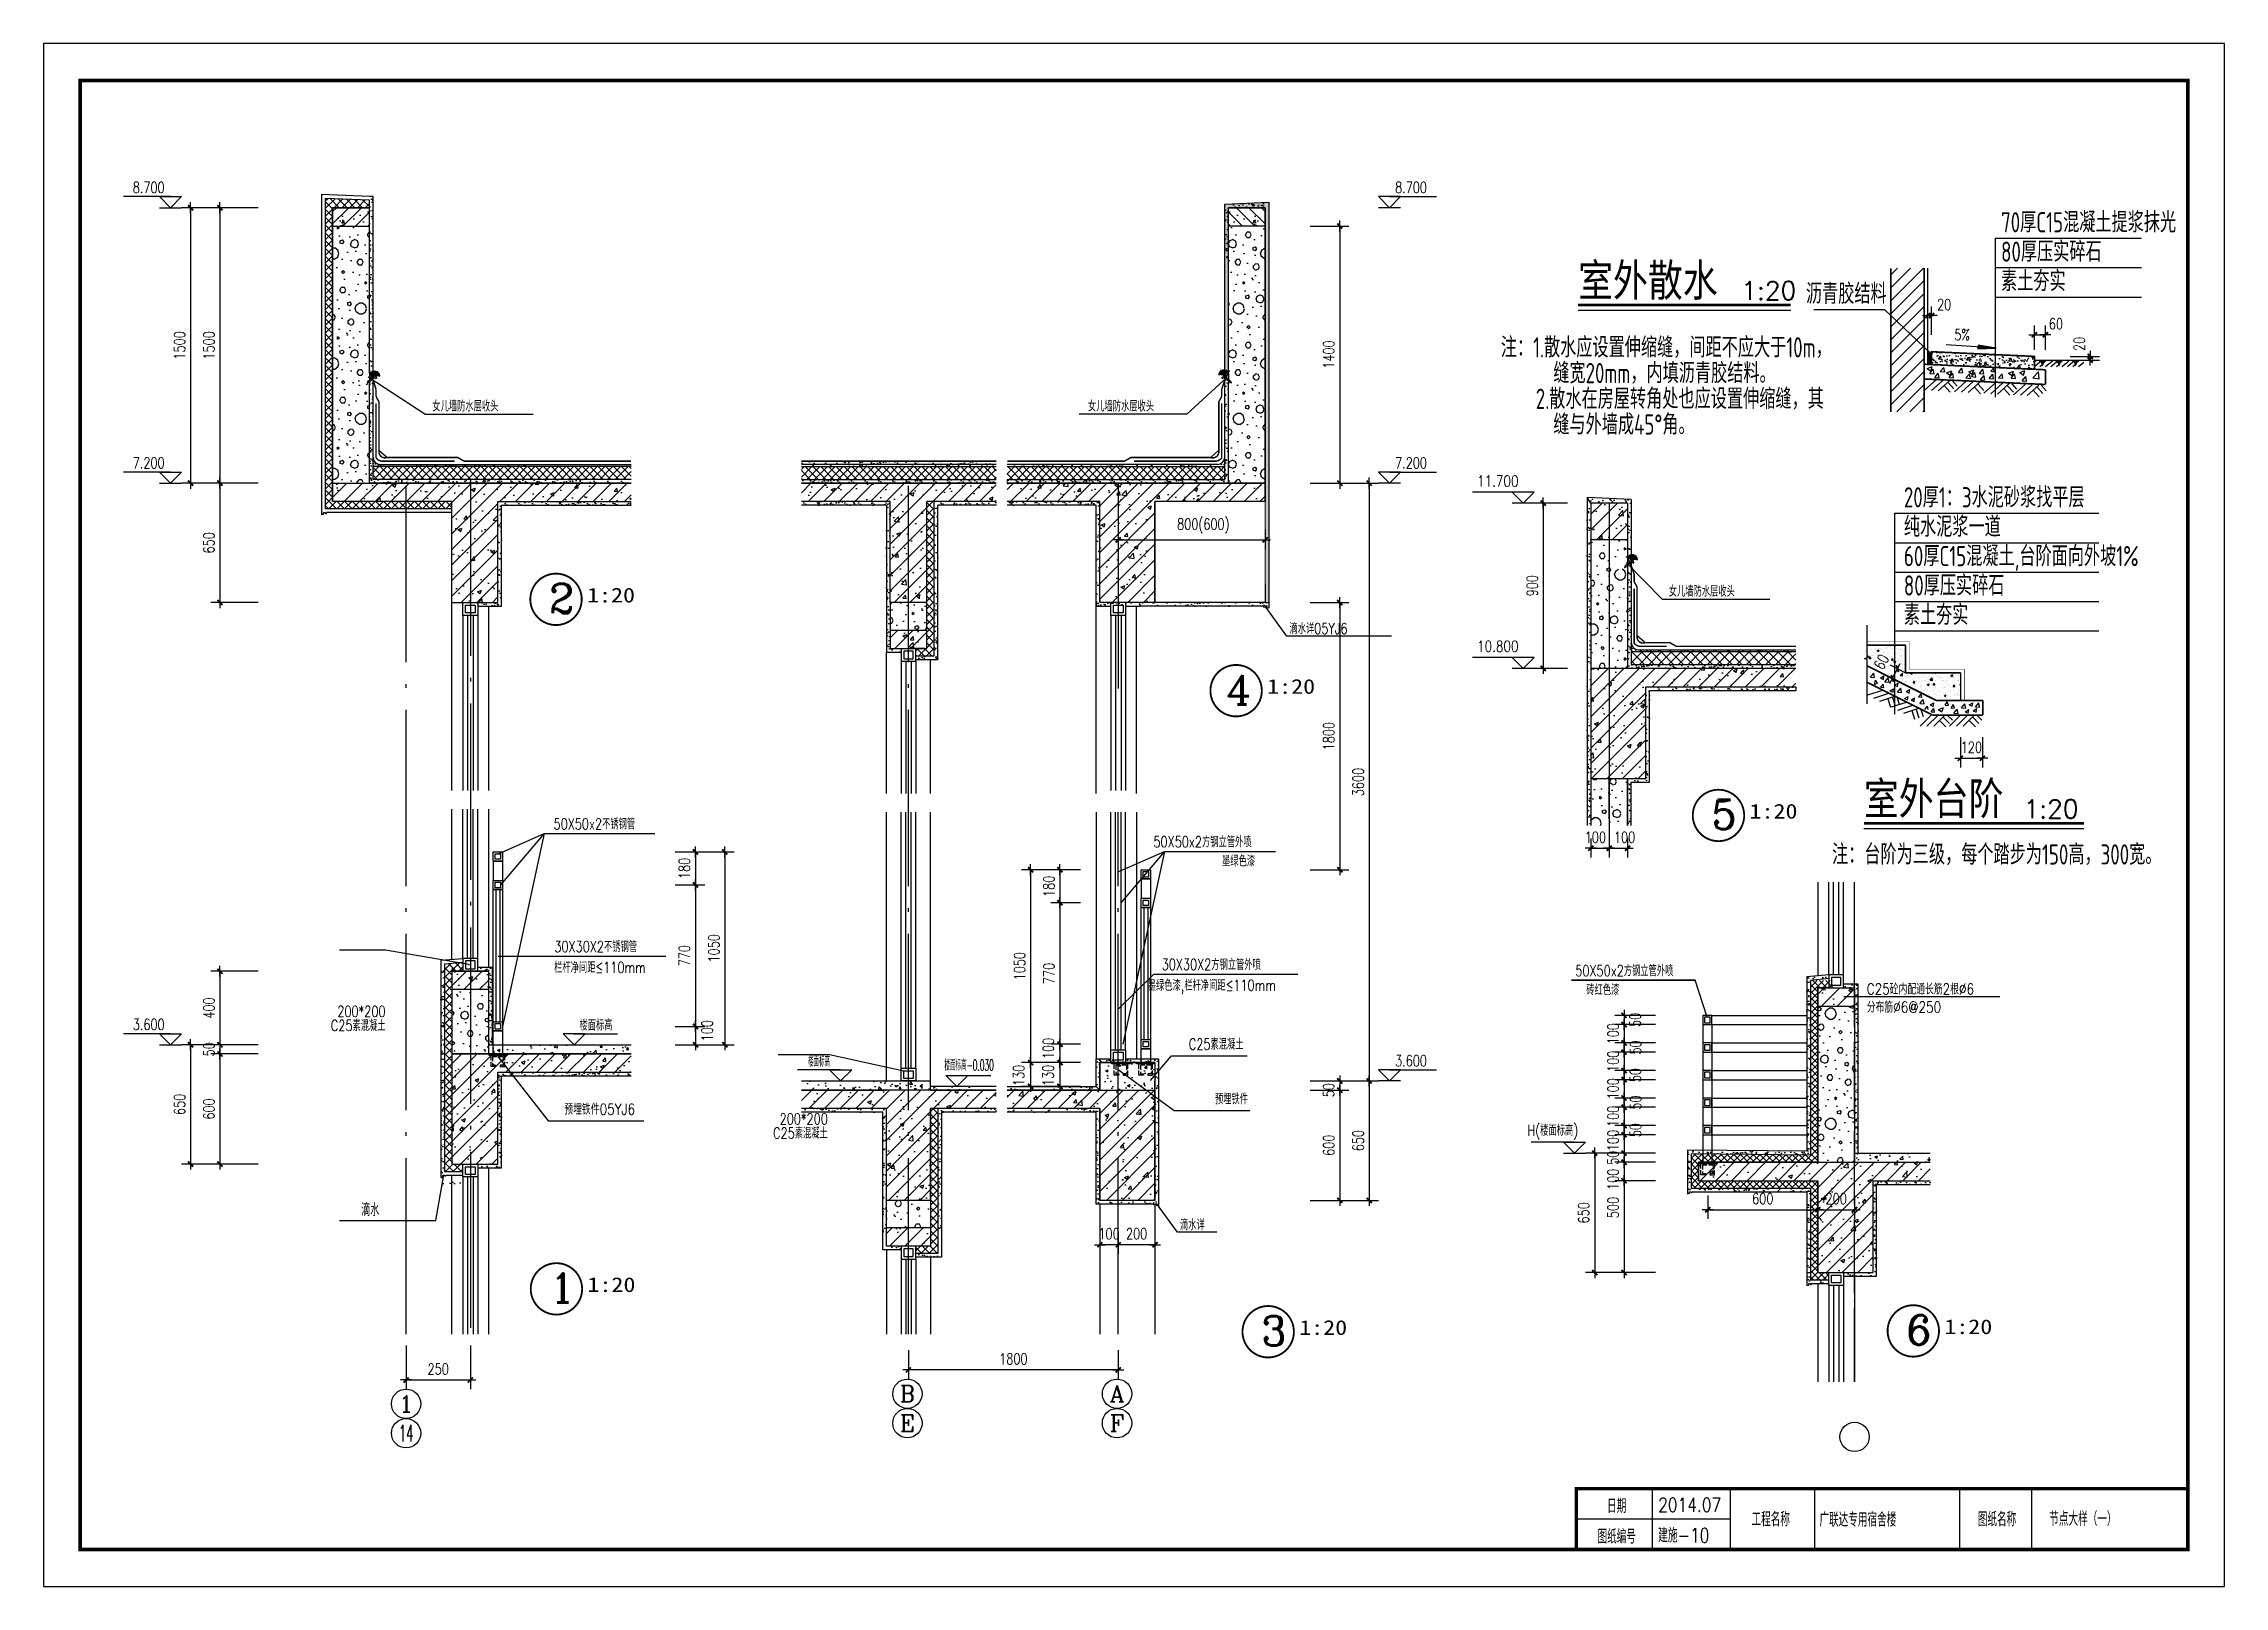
# Model space of a CAD drawing. Extents: x -105837 to 547563, y 466041 to 508041.
# Drawn here: x 428763 to 488163, y 466041 to 508041 of the extents above; entities that cross this region are included whole.
import ezdxf
from ezdxf.enums import TextEntityAlignment as Align

# ---------------------------------------------------------------- set-up
doc = ezdxf.new("R2010")
doc.units = 0
doc.header["$LTSCALE"] = 1000
doc.header["$MEASUREMENT"] = 0
for name, pattern in [('ACAD_ISO04W100', [30.5, 24, -3, 0.5, -3]), ('DASH', [0.35, 0.25, -0.1]), ('DOTE', [2.42, 2, -0.2, 0.02, -0.2])]:
    doc.linetypes.add(name, pattern=pattern)
doc.layers.get('0').update_dxf_attribs({"linetype": 'CONTINUOUS'})
doc.layers.get('DEFPOINTS').update_dxf_attribs({"linetype": 'CONTINUOUS'})
for name, color, linetype in [('1', 7, 'CONTINUOUS'), ('4', 4, 'CONTINUOUS'), ('A_ELE_3', 134, 'CONTINUOUS'), ('AXIS', 3, 'CONTINUOUS'), ('AXIS_TEXT', 7, 'CONTINUOUS'), ('COLUMN', 4, 'CONTINUOUS'), ('DIM1', 3, 'CONTINUOUS'), ('DIM_SYMB', 3, 'CONTINUOUS'), ('DOTE', 1, 'DOTE'), ('JZSM', 3, 'CONTINUOUS'), ('MC', 151, 'CONTINUOUS'), ('PUB_DIM', 3, 'CONTINUOUS'), ('PUB_HATCH', 8, 'CONTINUOUS'), ('PUB_TEXT', 7, 'CONTINUOUS'), ('PUB_TITLE', 4, 'CONTINUOUS'), ('S详图索引', 7, 'CONTINUOUS'), ('t-填充', 8, 'CONTINUOUS'), ('TEXT', 7, 'CONTINUOUS'), ('WALL', 255, 'CONTINUOUS'), ('可见线', 151, 'CONTINUOUS'), ('填充', 75, 'CONTINUOUS'), ('文字', 7, 'CONTINUOUS'), ('标注', 3, 'CONTINUOUS')]:
    doc.layers.add(name, color=color, linetype=linetype)
doc.styles.add('-黑体', font='simhei.ttf')
doc.styles.add('1', font='ros1.shx', dxfattribs={"width": 0.7, "bigfont": 'hztxt.shx'})
doc.styles.add('COMPLEX', font='COMPLEX.shx')
doc.styles.add('DIM_FONT', font='SIMPLEX.shx', dxfattribs={"width": 0.75})
doc.styles.get("Standard").update_dxf_attribs({"font": 'txt.shx', "bigfont": 'hzdx.shx'})
doc.styles.add('STK', font='COMPLEX.SHX', dxfattribs={"bigfont": 'STK.SHX'})
doc.styles.add('国标仿宋', font='SIMPLEX.shx', dxfattribs={"width": 0.75, "bigfont": 'gbhzfs.shx'})
doc.dimstyles.new('DIMN', dxfattribs={"dimtxt": 300, "dimasz": 1, "dimexe": 250, "dimexo": 300, "dimgap": 150, "dimtad": 1, "dimdec": 0, "dimzin": 0, "dimdsep": 46, "dimtxsty": 'DIM_FONT', "dimblk": '_DIMX', "dimcen": 0.09, "dimclrt": 7, "dimadec": 0, "dimazin": 0, "dimtfac": 1, "dimtdec": 0, "dimtix": 1, "dimtmove": 2, "dimatfit": 3, "dimldrblk": '_DIMX', "dimfxl": 1, "dimtolj": 1, "dimtzin": 0, "dimarcsym": 0})
pattern_1 = [(37.5, (-649033.9, 161901), (-7.559203, 231.218852), [0, -182.4, 0, -204, 0, -195]), (7.5, (-649033.9, 161901), (212.373205, 338.65753), [0, -98.4, 0, -164.4, 0, -63]), (327.5, (-649181.5, 161901), (373.697023, 0.679086), [0, -60, 0, -216, 0, -282]), (317.5, (-649181.5, 161901), (360.73519, 105.32107), [0, -30, 0, -141.6, 0, -162])]
pattern_2 = [(142.5, (633707.22, 869741.33), (7.5592, 231.21885), [0, -182.4, 0, -204, 0, -195]), (172.5, (633707.22, 869741.33), (-212.3732, 338.65753), [0, -98.4, 0, -164.4, 0, -63]), (212.5, (633854.82, 869741.33), (-373.69702, 0.67909), [0, -60, 0, -216, 0, -282]), (222.5, (633854.82, 869741.33), (-360.7352, 105.32107), [0, -30, 0, -141.6, 0, -162])]
pattern_3 = [(0, (-648591.4, 161443.5), (750, 1500), [0, -1500]), (0, (-649468.9, 161241), (750, 1500), [0, -1500]), (0, (-648981.4, 161226), (750, 1500), [0, -1500]), (0, (-648448.9, 161668.5), (750, 1500), [0, -1500]), (0, (-649071.4, 161151), (750, 1500), [0, -1500]), (0, (-648298.9, 162613.5), (750, 1500), [0, -1500]), (0, (-648756.4, 162493.5), (750, 1500), [0, -1500]), (0, (-648516.4, 162306), (750, 1500), [0, -1500]), (0, (-649738.9, 162276), (750, 1500), [0, -1500]), (0, (-649003.9, 162208.5), (750, 1500), [0, -1500]), (0, (-649288.9, 161826), (750, 1500), [0, -1500]), (0, (-649273.9, 161263.5), (750, 1500), [0, -1500]), (0, (-648711.4, 161203.5), (750, 1500), [0, -1500]), (0, (-648298.9, 161863.5), (750, 1500), [0, -1500]), (0, (-649701.4, 161631), (750, 1500), [0, -1500]), (0, (-649573.9, 161886), (750, 1500), [0, -1500]), (0, (-648988.9, 161781), (750, 1500), [0, -1500]), (0, (-649198.9, 161563.5), (750, 1500), [0, -1500]), (0, (-649318.9, 162058.5), (750, 1500), [0, -1500]), (0, (-649131.4, 162621), (750, 1500), [0, -1500]), (0, (-649641.4, 161316), (750, 1500), [0, -1500]), (0, (-648816.4, 162313.5), (750, 1500), [0, -1500]), (0, (-649513.9, 162336), (750, 1500), [0, -1500]), (0, (-649633.9, 162531), (750, 1500), [0, -1500]), (130.601294, (-648391.04, 162143.86), (-3749.999965, 4500.000027), [65.8539, -27592.779]), (18.434949, (-648498.18, 162172.43), (3750, 1499.999994), [67.7631, -9419.0698]), (90, (-648498.2, 162108.15), (750, 1500), [64.2857, -2935.7142]), (161.56505, (-648433.9, 162086.72), (-3750.000033, 1499.999893), [67.7631, -9419.0698]), (53.130102, (-648433.9, 162086.72), (750, 1500), [71.4286, -7428.5714]), (135, (-648376.75, 161322.43), (-750.0001, 1499.9999), [60.6091, -4182.0315]), (45, (-648462.47, 161322.43), (750, 1500), [60.6091, -4182.0315]), (135, (-648419.6, 161279.6), (-750.0001, 1499.9999), [60.6091, -4182.0315]), (45, (-648419.6, 161279.6), (750, 1500), [60.6091, -4182.0315]), (116.56505, (-649098.2, 162329.6), (-0.0001, 3000), [79.8596, -1597.1913]), (180, (-649133.9, 162401), (-750, 1500), [85.7143, -1414.2857]), (63.43495, (-649255.3, 162329.6), (1e-06, 3000), [79.8596, -1597.1913]), (116.56505, (-649219.6, 162258.1), (-0.0001, 3000), [79.8596, -1597.1913]), (0, (-649219.6, 162258.1), (750, 1500), [85.7143, -1414.2857]), (63.43495, (-649133.9, 162258.1), (1e-06, 3000), [79.8596, -1597.1913]), (107.102728, (-648533.895, 161822.433), (-2249.999919, 7500.0000288), [97.1534, -40707.258]), (143.972626, (-648562.47, 161915.29), (-14249.99984, 10500.000003), [97.1534, -20305.0515]), (180, (-648641, 161972.4), (-750, 1500), [92.8571, -1407.1428]), (36.027373, (-648812.47, 161915.29), (14249.999915, 10499.999902), [97.1534, -20305.0515]), (71.56505, (-648841.04, 161829.58), (2250.000015, 7499.999997), [90.3508, -9396.4821]), (107.102728, (-648812.467, 161736.72), (-2249.999919, 7500.0000288), [97.1534, -40707.258]), (143.972626, (-648733.9, 161679.58), (-14249.99984, 10500.000003), [97.1534, -20305.0515]), (0, (-648733.9, 161679.6), (750, 1500), [92.8571, -1407.1428]), (36.027373, (-648641.04, 161679.58), (14249.999915, 10499.999902), [97.1534, -20305.0515]), (71.56505, (-648562.47, 161736.72), (2250.000015, 7499.999997), [90.3508, -9396.4821]), (150.255118, (-648519.61, 162522.43), (-2250.000005, 1499.99998), [57.5875, -12035.799]), (90, (-648569.6, 162493.86), (750, 1500), [57.1429, -2942.857]), (29.744881, (-648569.61, 162493.86), (2250, 1499.999993), [57.5875, -12035.799]), (116.56505, (-648869.6, 161458.1), (-0.0001, 3000), [79.8596, -1597.1913]), (168.690067, (-648905.32, 161529.58), (-6750.000012, 1499.999964), [72.8431, -15224.214]), (41.185925, (-649033.895, 161493.86), (18749.999943, 16499.999905), [75.9296, -31814.5065]), (90, (-649033.9, 161422.4), (750, 1500), [71.4286, -2928.5713]), (138.814074, (-648976.75, 161372.43), (-18749.999723, 16500.0001545), [75.9296, -31814.5065]), (16.699244, (-648976.75, 161372.43), (24749.9999575, 7499.9999645), [74.5736, -31246.3455]), (60.945396, (-648905.324, 161393.86), (750.000003, 1499.9999955), [73.5402, -30813.3495]), (109.983106, (-649498.18, 162086.72), (-3750.00002, 10499.9999887), [83.605, -35030.4945]), (155.556045, (-649526.75, 162165.29), (-9750.0000463, 4499.9999106), [86.3075, -36162.8295]), (24.443955, (-649683.895, 162165.29), (9750.000014, 4499.9999825), [86.3075, -36162.8295]), (70.0168934, (-649712.466, 162086.72), (3750.0000173, 10499.9999904), [83.605, -35030.4945]), (109.983106, (-649683.895, 162008.15), (-3750.00002, 10499.9999887), [83.605, -35030.4945]), (160.016893, (-649605.32, 161979.58), (-3750.000019, 1499.999938), [83.605, -17473.4445]), (19.983107, (-649605.32, 161979.58), (3749.999996, 1500.000004), [83.605, -17473.4445]), (70.0168934, (-649526.75, 162008.15), (3750.0000173, 10499.9999904), [83.605, -35030.4945]), (122.005383, (-648941.04, 161951), (-750.000103, 1499.999928), [67.3856, -14083.5861]), (18.434949, (-649041.04, 161986.72), (3750, 1499.999994), [67.7631, -9419.0698]), (90, (-649041.04, 161922.4), (750, 1500), [64.2857, -2935.7142]), (161.56505, (-648976.75, 161901), (-3750.000033, 1499.999893), [67.7631, -9419.0698]), (54.462322, (-648976.75, 161901), (5249.999997, 7499.999995), [61.4452, -25745.5305]), (116.56505, (-649376.8, 161586.7), (-0.0001, 3000), [79.8596, -1597.1913]), (180, (-649412.5, 161658.1), (-750, 1500), [78.5714, -1421.4285]), (59.036243, (-649533.9, 161586.72), (750.000002, 1499.999993), [83.2993, -17409.555]), (120.963756, (-649491.04, 161515.29), (-750.000102, 1499.999931), [83.2993, -17409.555]), (0, (-649491, 161515.3), (750, 1500), [78.5714, -1421.4285]), (63.43495, (-649412.5, 161515.3), (1e-06, 3000), [79.8596, -1597.1913])]
pattern_4 = [(45, (-649033.9, 161901), (-212.132034, 212.132034), []), (50, (-649033.9, 161901), (1075.8903, -94.1282), [112.5, -1237.5]), (355, (-649033.9, 161901), (-208.127, 1128.2882), [90, -990]), (100.4514, (-648944.2, 161893.2), (867.7641, 1034.1593), [95.6103, -1051.7132]), (46.1842, (-649033.9, 162201), (1600.8616, -248.2785), [168.75, -1856.25]), (96.6356, (-648900.5, 162180.3), (1401.994, 1461.1768), [143.4154, -1577.5695]), (351.1842, (-649033.9, 162201), (1401.993, 1461.178), [135, -1485]), (21, (-648883.9, 162126), (895.3606, -603.92834), [112.5, -1237.5]), (326, (-648883.9, 162126), (364.973, 1087.7251), [90, -990]), (71.4514, (-648809.3, 162075.7), (1260.3339, 483.7957), [95.6103, -1051.7132]), (37.5, (-649033.9, 161901), (18.23978, 499.34078), [0, -978, 0, -1005, 0, -993.75]), (7.5, (-649033.9, 161901), (394.6043, 591.61757), [0, -573, 0, -955.5, 0, -378.75]), (327.5, (-649368.4, 161901), (800.73365, -33.83231), [0, -375, 0, -1170, 0, -1552.5]), (317.5, (-649518.4, 161901), (874.77925, 150.15747), [0, -487.5, 0, -777, 0, -1102.5])]
pattern_5 = [(45, (-649033.9, 161901), (-106.066017, 106.066017), []), (135, (-649033.9, 161901), (-106.066017, -106.066017), [])]
pattern_6 = [(37.5, (325073.96, 452156.2), (-6.29934, 192.68238), [0, -152, 0, -170, 0, -162.5]), (7.5, (325073.96, 452156.2), (176.97767, 282.2146), [0, -82, 0, -137, 0, -52.5]), (327.5, (324950.96, 452156.2), (311.41419, 0.5659), [0, -50, 0, -180, 0, -235]), (317.5, (324950.96, 452156.2), (300.61266, 87.76756), [0, -25, 0, -118, 0, -135])]
pattern_7 = [(45, (325073.96, 452156.2), (-212.13203, 212.13203), []), (50, (325074, 452156.2), (1075.8903, -94.128), [112.5, -1237.5]), (355, (325074, 452156.2), (-208.127, 1128.288), [90, -990]), (100.4514, (325163.6, 452148.4), (867.764, 1034.159), [95.61, -1051.713]), (46.1842, (325074, 452456.2), (1600.862, -248.279), [168.75, -1856.25]), (96.6356, (325207.4, 452435.5), (1401.994, 1461.177), [143.415, -1577.57]), (351.1842, (325074, 452456.2), (1401.993, 1461.178), [135, -1485]), (21, (325224, 452381.2), (895.3606, -603.9283), [112.5, -1237.5]), (326, (325224, 452381.2), (364.973, 1087.725), [90, -990]), (71.4514, (325298.6, 452330.9), (1260.334, 483.796), [95.61, -1051.713]), (37.5, (325073.96, 452156.2), (18.2398, 499.3408), [0, -978, 0, -1005, 0, -993.75]), (7.5, (325073.96, 452156.2), (394.6043, 591.6176), [0, -573, 0, -955.5, 0, -378.75]), (327.5, (324739.46, 452156.2), (800.7337, -33.8323), [0, -375, 0, -1170, 0, -1552.5]), (317.5, (324589.46, 452156.2), (874.7793, 150.1575), [0, -487.5, 0, -777, 0, -1102.5])]
pattern_8 = [(45, (277254.97, 849465.99), (-88.388348, 88.388348), []), (135, (277254.97, 849465.99), (-88.388348, -88.388348), [])]
pattern_9 = [(37.5, (-44641.37, 811662.49), (-6.299336, 192.682377), [0, -152, 0, -170, 0, -162.5]), (7.5, (-44641.37, 811662.5), (176.97767, 282.21461), [0, -82, 0, -137, 0, -52.5]), (327.5, (-44764.37, 811662.49), (311.414186, 0.565905), [0, -50, 0, -180, 0, -235]), (317.5, (-44764.37, 811662.5), (300.61266, 87.76756), [0, -25, 0, -118, 0, -135])]
pattern_10 = [(45, (-44641.37, 811662.5), (-212.13203, 212.13203), []), (50, (-44641.4, 811662.5), (1075.8903, -94.1282), [112.5, -1237.5]), (355, (-44641.4, 811662.5), (-208.127, 1128.2882), [90, -990]), (100.4514, (-44551.7, 811654.6), (867.764, 1034.1593), [95.6103, -1051.7132]), (46.1842, (-44641.4, 811962.5), (1600.8616, -248.2785), [168.75, -1856.25]), (96.6356, (-44508, 811941.8), (1401.994, 1461.177), [143.4154, -1577.5695]), (351.1842, (-44641.4, 811962.5), (1401.993, 1461.178), [135, -1485]), (21, (-44491.4, 811887.5), (895.3606, -603.9283), [112.5, -1237.5]), (326, (-44491.4, 811887.5), (364.973, 1087.725), [90, -990]), (71.4514, (-44416.8, 811837.2), (1260.334, 483.7957), [95.6103, -1051.7132]), (37.5, (-44641.37, 811662.5), (18.23978, 499.34078), [0, -978, 0, -1005, 0, -993.75]), (7.5, (-44641.37, 811662.5), (394.6043, 591.61757), [0, -573, 0, -955.5, 0, -378.75]), (327.5, (-44975.87, 811662.5), (800.73365, -33.8323), [0, -375, 0, -1170, 0, -1552.5]), (317.5, (-45125.9, 811662.5), (874.77925, 150.1575), [0, -487.5, 0, -777, 0, -1102.5])]
pattern_11 = [(37.5, (-607065.97, 98388.04), (-7.559203, 231.218852), [0, -182.4, 0, -204, 0, -195]), (7.5, (-607065.97, 98388.04), (212.373205, 338.65753), [0, -98.4, 0, -164.4, 0, -63]), (327.5, (-607213.57, 98388.04), (373.697023, 0.679086), [0, -60, 0, -216, 0, -282]), (317.5, (-607213.57, 98388.04), (360.73519, 105.32107), [0, -30, 0, -141.6, 0, -162])]
pattern_12 = [(45, (-648947.07, 161901), (-106.066017, 106.066017), []), (135, (-648947.07, 161901), (-106.066017, -106.066017), [])]
pattern_13 = [(37.5, (-19600.98, 811042.28), (-6.299336, 192.682377), [0, -152, 0, -170, 0, -162.5]), (7.5, (-19600.98, 811042.28), (176.97767, 282.21461), [0, -82, 0, -137, 0, -52.5]), (327.5, (-19723.98, 811042.28), (311.414186, 0.565905), [0, -50, 0, -180, 0, -235]), (317.5, (-19723.98, 811042.28), (300.61266, 87.76756), [0, -25, 0, -118, 0, -135])]
pattern_14 = [(0, (-648504.6, 161443.5), (750, 1500), [0, -1500]), (0, (-649382, 161241), (750, 1500), [0, -1500]), (0, (-648894.6, 161226), (750, 1500), [0, -1500]), (0, (-648362, 161668.5), (750, 1500), [0, -1500]), (0, (-648984.6, 161151), (750, 1500), [0, -1500]), (0, (-648212, 162613.5), (750, 1500), [0, -1500]), (0, (-648669.6, 162493.5), (750, 1500), [0, -1500]), (0, (-648429.6, 162306), (750, 1500), [0, -1500]), (0, (-649652, 162276), (750, 1500), [0, -1500]), (0, (-648917, 162208.5), (750, 1500), [0, -1500]), (0, (-649202, 161826), (750, 1500), [0, -1500]), (0, (-649187, 161263.5), (750, 1500), [0, -1500]), (0, (-648624.6, 161203.5), (750, 1500), [0, -1500]), (0, (-648212, 161863.5), (750, 1500), [0, -1500]), (0, (-649614.6, 161631), (750, 1500), [0, -1500]), (0, (-649487, 161886), (750, 1500), [0, -1500]), (0, (-648902, 161781), (750, 1500), [0, -1500]), (0, (-649112, 161563.5), (750, 1500), [0, -1500]), (0, (-649232, 162058.5), (750, 1500), [0, -1500]), (0, (-649044.6, 162621), (750, 1500), [0, -1500]), (0, (-649554.6, 161316), (750, 1500), [0, -1500]), (0, (-648729.6, 162313.5), (750, 1500), [0, -1500]), (0, (-649427, 162336), (750, 1500), [0, -1500]), (0, (-649547, 162531), (750, 1500), [0, -1500]), (130.601294, (-648304.21, 162143.86), (-3749.999965, 4500.000027), [65.8539, -27592.779]), (18.434949, (-648411.36, 162172.43), (3750, 1499.999994), [67.7631, -9419.0698]), (90, (-648411.36, 162108.15), (750, 1500), [64.2857, -2935.7142]), (161.56505, (-648347.07, 162086.72), (-3750.000033, 1499.999893), [67.7631, -9419.0698]), (53.130102, (-648347.07, 162086.72), (750, 1500), [71.4286, -7428.5714]), (135, (-648289.93, 161322.43), (-750.0001, 1499.9999), [60.6091, -4182.0315]), (45, (-648375.64, 161322.43), (750, 1500), [60.6091, -4182.0315]), (135, (-648332.8, 161279.6), (-750.0001, 1499.9999), [60.6091, -4182.0315]), (45, (-648332.8, 161279.6), (750, 1500), [60.6091, -4182.0315]), (116.56505, (-649011.4, 162329.6), (-0.0001, 3000), [79.8596, -1597.1913]), (180, (-649047, 162401), (-750, 1500), [85.7143, -1414.2857]), (63.43495, (-649168.5, 162329.6), (1e-06, 3000), [79.8596, -1597.1913]), (116.56505, (-649132.8, 162258.1), (-0.0001, 3000), [79.8596, -1597.1913]), (0, (-649132.8, 162258.1), (750, 1500), [85.7143, -1414.2857]), (63.43495, (-649047.1, 162258.1), (1e-06, 3000), [79.8596, -1597.1913]), (107.102728, (-648447.07, 161822.433), (-2249.999919, 7500.0000288), [97.1534, -40707.258]), (143.972626, (-648475.64, 161915.29), (-14249.99984, 10500.000003), [97.1534, -20305.0515]), (180, (-648554.2, 161972.4), (-750, 1500), [92.8571, -1407.1428]), (36.027373, (-648725.64, 161915.29), (14249.999915, 10499.999902), [97.1534, -20305.0515]), (71.56505, (-648754.21, 161829.58), (2250.000015, 7499.999997), [90.3508, -9396.4821]), (107.102728, (-648725.64, 161736.72), (-2249.999919, 7500.0000288), [97.1534, -40707.258]), (143.972626, (-648647.07, 161679.58), (-14249.99984, 10500.000003), [97.1534, -20305.0515]), (0, (-648647, 161679.6), (750, 1500), [92.8571, -1407.1428]), (36.027373, (-648554.21, 161679.58), (14249.999915, 10499.999902), [97.1534, -20305.0515]), (71.56505, (-648475.64, 161736.72), (2250.000015, 7499.999997), [90.3508, -9396.4821]), (150.255118, (-648432.79, 162522.43), (-2250.000005, 1499.99998), [57.5875, -12035.799]), (90, (-648482.8, 162493.86), (750, 1500), [57.1429, -2942.857]), (29.744881, (-648482.79, 162493.86), (2250, 1499.999993), [57.5875, -12035.799]), (116.56505, (-648782.8, 161458.1), (-0.0001, 3000), [79.8596, -1597.1913]), (168.690067, (-648818.5, 161529.58), (-6750.000012, 1499.999964), [72.8431, -15224.214]), (41.185925, (-648947.07, 161493.86), (18749.999943, 16499.999905), [75.9296, -31814.5065]), (90, (-648947.1, 161422.4), (750, 1500), [71.4286, -2928.5713]), (138.814074, (-648889.93, 161372.43), (-18749.999723, 16500.0001545), [75.9296, -31814.5065]), (16.699244, (-648889.93, 161372.43), (24749.9999575, 7499.9999645), [74.5736, -31246.3455]), (60.945396, (-648818.5, 161393.86), (750.000003, 1499.9999955), [73.5402, -30813.3495]), (109.983106, (-649411.357, 162086.72), (-3750.00002, 10499.9999887), [83.605, -35030.4945]), (155.556045, (-649439.93, 162165.29), (-9750.0000463, 4499.9999106), [86.3075, -36162.8295]), (24.443955, (-649597.07, 162165.29), (9750.000014, 4499.9999825), [86.3075, -36162.8295]), (70.0168934, (-649625.64, 162086.72), (3750.0000173, 10499.9999904), [83.605, -35030.4945]), (109.983106, (-649597.07, 162008.15), (-3750.00002, 10499.9999887), [83.605, -35030.4945]), (160.016893, (-649518.5, 161979.58), (-3750.000019, 1499.999938), [83.605, -17473.4445]), (19.983107, (-649518.5, 161979.58), (3749.999996, 1500.000004), [83.605, -17473.4445]), (70.0168934, (-649439.93, 162008.15), (3750.0000173, 10499.9999904), [83.605, -35030.4945]), (122.005383, (-648854.21, 161951), (-750.000103, 1499.999928), [67.3856, -14083.5861]), (18.434949, (-648954.21, 161986.72), (3750, 1499.999994), [67.7631, -9419.0698]), (90, (-648954.2, 161922.4), (750, 1500), [64.2857, -2935.7142]), (161.56505, (-648889.93, 161901), (-3750.000033, 1499.999893), [67.7631, -9419.0698]), (54.462322, (-648889.93, 161901), (5249.999997, 7499.999995), [61.4452, -25745.5305]), (116.56505, (-649289.9, 161586.7), (-0.0001, 3000), [79.8596, -1597.1913]), (180, (-649325.6, 161658.1), (-750, 1500), [78.5714, -1421.4285]), (59.036243, (-649447.07, 161586.72), (750.000002, 1499.999993), [83.2993, -17409.555]), (120.963756, (-649404.21, 161515.29), (-750.000102, 1499.999931), [83.2993, -17409.555]), (0, (-649404.2, 161515.3), (750, 1500), [78.5714, -1421.4285]), (63.43495, (-649325.6, 161515.3), (1e-06, 3000), [79.8596, -1597.1913])]
pattern_15 = [(45, (-648947.07, 161901), (-212.132034, 212.132034), []), (50, (-648947.1, 161901), (1075.8903, -94.1282), [112.5, -1237.5]), (355, (-648947.1, 161901), (-208.127, 1128.2882), [90, -990]), (100.4514, (-648857.4, 161893.2), (867.7641, 1034.1593), [95.6103, -1051.7132]), (46.1842, (-648947.1, 162201), (1600.8616, -248.2785), [168.75, -1856.25]), (96.6356, (-648813.7, 162180.3), (1401.994, 1461.1768), [143.4154, -1577.5695]), (351.1842, (-648947, 162201), (1401.993, 1461.178), [135, -1485]), (21, (-648797.1, 162126), (895.3606, -603.92834), [112.5, -1237.5]), (326, (-648797.1, 162126), (364.973, 1087.7251), [90, -990]), (71.4514, (-648722.5, 162075.7), (1260.3339, 483.7957), [95.6103, -1051.7132]), (37.5, (-648947.07, 161901), (18.23978, 499.34078), [0, -978, 0, -1005, 0, -993.75]), (7.5, (-648947.07, 161901), (394.6043, 591.61757), [0, -573, 0, -955.5, 0, -378.75]), (327.5, (-649281.57, 161901), (800.73365, -33.83231), [0, -375, 0, -1170, 0, -1552.5]), (317.5, (-649431.6, 161901), (874.77925, 150.15747), [0, -487.5, 0, -777, 0, -1102.5])]
pattern_16 = [(37.5, (-648947.07, 161901), (-7.559203, 231.218852), [0, -182.4, 0, -204, 0, -195]), (7.5, (-648947.07, 161901), (212.373205, 338.65753), [0, -98.4, 0, -164.4, 0, -63]), (327.5, (-649094.67, 161901), (373.697023, 0.679086), [0, -60, 0, -216, 0, -282]), (317.5, (-649094.67, 161901), (360.73519, 105.32107), [0, -30, 0, -141.6, 0, -162])]
pattern_17 = [(50, (-648947.1, 161901), (717.26018, -62.75213), [75, -825]), (355, (-648947.1, 161901), (-138.75133, 752.19213), [60, -660]), (100.4514, (-648887.3, 161895.8), (578.5094, 689.43954), [63.7402, -701.1421]), (46.1842, (-648947.1, 162101), (1067.24105, -165.519), [112.5, -1237.5]), (96.6356, (-648858.1, 162087.2), (934.6627, 974.1179), [95.6103, -1051.713]), (351.1842, (-648947.1, 162101), (934.6619, 974.1186), [90, -990]), (21, (-648847.1, 162051), (596.90705, -402.6189), [75, -825]), (326, (-648847.1, 162051), (243.31533, 725.15005), [60, -660]), (71.4514, (-648797.3, 162017.45), (840.22263, 322.5305), [63.7402, -701.1421]), (37.5, (-648947.07, 161901), (12.159855, 332.893854), [0, -652, 0, -670, 0, -662.5]), (7.5, (-648947.07, 161901), (263.06954, 394.41171), [0, -382, 0, -637, 0, -252.5]), (327.5, (-649170.07, 161901), (533.822436, -22.55487), [0, -250, 0, -780, 0, -1035]), (317.5, (-649270.07, 161901), (583.18617, 100.10498), [0, -325, 0, -518, 0, -735])]
pattern_18 = [(37.5, (-648947.07, 161901), (-6.299336, 192.682377), [0, -152, 0, -170, 0, -162.5]), (7.5, (-648947.07, 161901), (176.97767, 282.214607), [0, -82, 0, -137, 0, -52.5]), (327.5, (-649070.07, 161901), (311.414186, 0.565905), [0, -50, 0, -180, 0, -235]), (317.5, (-649070.07, 161901), (300.61266, 87.767556), [0, -25, 0, -118, 0, -135])]
pattern_19 = [(142.5, (633707.22, 870241.33), (7.5592, 231.21885), [0, -182.4, 0, -204, 0, -195]), (172.5, (633707.22, 870241.33), (-212.3732, 338.65753), [0, -98.4, 0, -164.4, 0, -63]), (212.5, (633854.82, 870241.33), (-373.69702, 0.67909), [0, -60, 0, -216, 0, -282]), (222.5, (633854.82, 870241.33), (-360.7352, 105.32107), [0, -30, 0, -141.6, 0, -162])]
pattern_20 = [(142.5, (1012964.85, 818167.9), (6.299336, 192.682377), [0, -152, 0, -170, 0, -162.5]), (172.5, (1012964.85, 818167.9), (-176.97767, 282.21461), [0, -82, 0, -137, 0, -52.5]), (212.5, (1013087.85, 818167.9), (-311.414186, 0.565905), [0, -50, 0, -180, 0, -235]), (222.5, (1013087.85, 818167.9), (-300.61266, 87.76756), [0, -25, 0, -118, 0, -135])]

msp = doc.modelspace()

# ---------------------------------------------------------------- texts
at = {"color": 7, "ltscale": 0.2, "char_height": 300, "attachment_point": 5, "style": 'DIM_FONT'}
for s, insert in [('\\A1;20', (480530.83313, 500937.896, 0)), ('5%', (481019.89003, 500116.85393, 0)), ('\\A1;60', (483575.51328, 500413.10635, 0)), ('\\A1;120', (481272.22569, 488885.20968, 0))]:
    msp.add_mtext(s, dxfattribs=dict(at, insert=insert))
for s, insert, rotation in [('\\A1;20', (484210.35684, 499864.65906, 0), 90), ('\\A1;60', (478822.6801, 491208.99687, 0), 63.0000006696)]:
    msp.add_mtext(s, dxfattribs=dict(at, insert=insert, rotation=rotation))
at = {"layer": 'DIM1', "color": 7, "linetype": 'Continuous', "style": 'STK'}
for s, p in [('2', (442531.31831, 492537.43201, 40323.92596)), ('4', (460977.10023, 490051.03332, 40323.92596)), ('5', (474194.80289, 486654.42072)), ('1', (442542.71517, 473764.95099)), ('6', (479500.88873, 472620.08804, 40323.92596)), ('3', (461929.41127, 472598.5485, 40323.92596))]:
    msp.add_text(s, height=800, dxfattribs=at).set_placement(p)
at = {"layer": 'DIM_SYMB', "color": 7}
for s, height, p in [('室外散水', 1000, (470561.04652, 501066.25923)), ('1:20', 500, (475003.56621, 501066.25923))]:
    msp.add_text(s, height=height, dxfattribs=at).set_placement(p)
at = {"layer": 'PUB_DIM', "color": 7}
for s, style, width, p in [('8.700', '国标仿宋', 0.75, (431625.53376, 504126.45626, 39831.65023)), ('8.700', '国标仿宋', 0.75, (466008.51296, 504126.45626, 94300.96465)), ('7.200', '国标仿宋', 0.75, (431625.53376, 496626.45626, 39831.65023)), ('7.200', '国标仿宋', 0.75, (466008.51296, 496626.45626, 94300.96465)), ('11.700', 'DIM_FONT', 0.8, (468371.68334, 496133.03037, 96106.12693)), ('10.800', 'DIM_FONT', 0.8, (468371.68334, 491633.03037, 96106.12693)), ('3.600', '国标仿宋', 0.75, (431625.53376, 481338.0357, 39831.65023)), ('楼面标高', '国标仿宋', 0.75, (443808.36907, 481338.0357, 351.96948)), ('楼面标高', '国标仿宋', 0.5, (449883.1652, 480351.84887, 39831.65023)), ('楼面标高-0.030', '国标仿宋', 0.5, (453974.11336, 480250.17687, 39831.65023)), ('3.600', '国标仿宋', 0.75, (466008.51296, 480351.84887, 39831.65023)), ('H(楼面标高)', '国标仿宋', 0.75, (469871.09528, 478435.01247, 41260.75833))]:
    msp.add_text(s, height=300, dxfattribs=dict(at, style=style, width=width)).set_placement(p, align=Align.MIDDLE)
at = {"layer": 'PUB_TEXT'}
for s, height, style, width, p in [('1:20', 400, '-黑体', 1.2, (443565.34887, 492826.60784, 80647.85192)), ('1:20', 400, '-黑体', 1.2, (462089.91229, 490340.20915, 80647.85192)), ('1:20', 400, '-黑体', 1.2, (475228.83345, 486943.59655, 40323.92596)), ('滴水 ', 350, '国标仿宋', 0.7, (437413.89432, 476119.17013, 94329.31959)), ('1:20', 400, '-黑体', 1.2, (443576.74573, 474054.12682, 40323.92596)), ('1:20', 400, '-黑体', 1.2, (462963.44184, 472887.72434, 80647.85192)), ('1:20', 400, '-黑体', 1.2, (480534.9193, 472909.26387, 80647.85192))]:
    msp.add_text(s, height=height, dxfattribs=dict(at, style=style, width=width)).set_placement(p)
for s, height, p in [('室外台阶', 1000, (478342.71546, 486954.90912)), ('1:20', 500, (482690.74696, 486954.90912))]:
    msp.add_text(s, height=height, dxfattribs=at).set_placement(p)
at = {"layer": 'PUB_TEXT', "style": '国标仿宋', "width": 0.8}
msp.add_text('预埋铁件05YJ6', height=300, dxfattribs=at).set_placement((444873.31953, 478789.99384, 94734.52007), align=Align.BOTTOM_RIGHT)
at = {"layer": 'S详图索引', "style": '国标仿宋'}
for s, width, p in [('女儿墙防水层收头', 0.75, (439350.41718, 498025.12932, 94143.55903)), ('女儿墙防水层收头', 0.75, (457209.59674, 498025.12932, 94143.55903)), ('女儿墙防水层收头', 0.75, (473028.65762, 492983.37544, 96106.12693)), ('滴水详05YJ6', 0.75, (462697.58048, 491967.62896, 39831.65023)), ('50X50x2不锈钢管', 0.75, (442653.84229, 486647.4052, 233366996.7595)), ('50X50x2方钢立管外喷', 0.75, (458993.4884, 486161.21838, 233322148.23059)), ('墨绿色漆', 0.75, (460860.82474, 485640.49939, 242716.3605)), ('30X30X2不锈钢管', 0.75, (442676.38627, 483306.82535, 233163739.52741)), ('栏杆净间距≤110mm', 0.75, (442669.45121, 482741.14567, 83832.99783)), ('30X30X2方钢立管外喷', 0.75, (459217.56023, 482820.63852, 233118890.9985)), ('50X50x2方钢立管外喷', 0.75, (470483.56149, 482652.33149, 233120929.84606)), ('墨绿色漆,栏杆净间距≤110mm', 0.75, (458837.38716, 482254.95885, 38984.46892)), ('砖红色漆', 0.75, (470783.18154, 482131.61251, 41497.97597)), ('C25砼内配通长筋2根%%C6', 0.8, (478420.93904, 482153.51366, 233121244.6573)), ('分布筋%%C6@250', 0.8, (478421.6976, 481661.49683, 233121244.6573)), ('滴水详 ', 0.75, (459713.84836, 475735.25855, 39403.40109))]:
    msp.add_text(s, height=300, dxfattribs=dict(at, width=width)).set_placement(p)
at = {"layer": 'S详图索引', "style": '国标仿宋', "width": 0.75}
for s, p in [('200*200', (438075.30384, 481455.00369, 39141.87454)), ('C25素混凝土', (438075.30384, 481070.55772, 39141.87454)), ('C25素混凝土', (461446.3477, 480561.89358, 39141.87454)), ('预埋铁件 ', (461722.14499, 479071.16766, 39831.65023)), ('200*200', (450122.74735, 478526.90987, 39141.87454)), ('C25素混凝土', (450122.74735, 478142.4639, 39141.87454))]:
    msp.add_text(s, height=300, dxfattribs=at).set_placement(p, align=Align.BOTTOM_RIGHT)
at = {"layer": 'TEXT', "style": '1', "width": 0.8}
for s, p in [('70厚C15混凝土提浆抹光', (482080.7095, 502902.52106)), ('80厚压实碎石', (482080.7095, 502102.52106)), ('沥青胶结料 ', (476765.03779, 500956.7129)), ('素土夯实', (482080.7095, 501302.52106)), ('注：1.散水应设置伸缩缝，间距不应大于10m， ', (468452.34091, 499496.78991)), ('      缝宽20mm，内填沥青胶结料。', (468452.34091, 498796.78991)), ('    2.散水在房屋转角处也应设置伸缩缝，其 ', (468452.34091, 498096.78991)), ('      缝与外墙成45°角。', (468452.34091, 497396.78991)), ('20厚1：3水泥砂浆找平层', (479432.98636, 495414.51537)), ('纯水泥浆一道', (479432.98636, 494614.51537)), ('60厚C15混凝土,台阶面向外坡1%%%', (479432.98636, 493814.51537)), ('80厚压实碎石', (479432.98636, 493014.51537)), ('素土夯实', (479432.98636, 492214.51537)), ('注：台阶为三级，每个踏步为150高，300宽。 ', (477474.43083, 485691.66836))]:
    msp.add_text(s, height=550, dxfattribs=at).set_placement(p)
at = {"layer": '文字', "style": '国标仿宋', "width": 0.8}
for s, p in [('日期', (471610.5703, 468036.1241)), ('工程名称', (475806.34296, 467675.97785)), ('图纸名称', (481970.26312, 467674.49886)), ('图纸编号', (471610.5703, 467204.5241))]:
    msp.add_text(s, height=385, dxfattribs=at).set_placement(p, align=Align.CENTER)
for s, p in [('2014.07', (472740.73263, 468069.67468)), ('广联达专用宿舍楼', (477133.45327, 467663.7237)), ('节点大样（一）', (483393.16313, 467686.89994)), ('建施-10', (472740.73263, 467238.07468))]:
    msp.add_text(s, height=385, dxfattribs=at).set_placement(p)

# ---------------------------------------------------------------- blocks, each defined once
blk = doc.blocks.new('_DIMX')
blk.add_line((-150, 0), (150, 0))
at = {"const_width": 50}
blk.add_lwpolyline([(-70, -70), (70, 70)], dxfattribs=at)
blk = doc.blocks.new('*D132')
at = {"layer": 'DEFPOINTS', "color": 0, "transparency": 16777216}
for p in [(470569, 495533, -55002), (469610, 491033), (470569, 491033, -55002)]:
    blk.add_point(p, dxfattribs=at)
at = {"layer": 'PUB_DIM', "color": 0, "lineweight": -2, "transparency": 16777216}
for p, q in [((470269, 495533), (469360, 495533)), ((469610, 495532), (469610, 491034)), ((470269, 491033), (469360, 491033))]:
    blk.add_line(p, q, dxfattribs=at)
for p, rotation in [((469610, 495533), 90), ((469610, 491033), 270)]:
    blk.add_blockref('_DIMX', p, dxfattribs=dict(at, rotation=rotation))
at = {"layer": 'PUB_DIM', "color": 7, "transparency": 16777216, "insert": (469310, 493283), "char_height": 300, "attachment_point": 5, "rotation": 90, "style": 'DIM_FONT'}
blk.add_mtext('\\A1;900', dxfattribs=at)
blk = doc.blocks.new('*D133')
at = {"layer": 'DEFPOINTS', "color": 0, "transparency": 16777216}
for p in [(472970, 477085, -63), (471811, 474585), (472970, 474585, -63)]:
    blk.add_point(p, dxfattribs=at)
at = {"layer": 'PUB_DIM', "color": 0, "lineweight": -2, "transparency": 16777216}
for p, q in [((472670, 477085), (471561, 477085)), ((471811, 477084), (471811, 474586)), ((472670, 474585), (471561, 474585))]:
    blk.add_line(p, q, dxfattribs=at)
for p, rotation in [((471811, 477085), 90), ((471811, 474585), 270)]:
    blk.add_blockref('_DIMX', p, dxfattribs=dict(at, rotation=rotation))
at = {"layer": 'PUB_DIM', "color": 7, "transparency": 16777216, "insert": (471511, 476354), "char_height": 300, "attachment_point": 5, "rotation": 90, "style": 'DIM_FONT'}
blk.add_mtext('\\A1;500', dxfattribs=at)
blk = doc.blocks.new('*D134')
at = {"layer": 'DEFPOINTS', "color": 0, "transparency": 16777216}
for p in [(472408, 477835), (471011, 474585), (472408, 474585)]:
    blk.add_point(p, dxfattribs=at)
at = {"layer": 'PUB_DIM', "color": 0, "lineweight": -2, "transparency": 16777216}
for p, q in [((472108, 477835), (470761, 477835)), ((471011, 477834), (471011, 474586)), ((472108, 474585), (470761, 474585))]:
    blk.add_line(p, q, dxfattribs=at)
for p, rotation in [((471011, 477835), 90), ((471011, 474585), 270)]:
    blk.add_blockref('_DIMX', p, dxfattribs=dict(at, rotation=rotation))
at = {"layer": 'PUB_DIM', "color": 7, "transparency": 16777216, "insert": (470711, 476210), "char_height": 300, "attachment_point": 5, "rotation": 90, "style": 'DIM_FONT'}
blk.add_mtext('\\A1;650', dxfattribs=at)
blk = doc.blocks.new('*D135')
at = {"layer": 'DEFPOINTS', "color": 0, "transparency": 16777216}
for p in [(472970, 478335, -748), (471811, 477835), (472970, 477835, 17)]:
    blk.add_point(p, dxfattribs=at)
at = {"layer": 'PUB_DIM', "color": 0, "lineweight": -2, "transparency": 16777216}
for p, q in [((472670, 478335), (471561, 478335)), ((471811, 478334), (471811, 477836)), ((472670, 477835), (471561, 477835))]:
    blk.add_line(p, q, dxfattribs=at)
for p, rotation in [((471811, 478335), 90), ((471811, 477835), 270)]:
    blk.add_blockref('_DIMX', p, dxfattribs=dict(at, rotation=rotation))
at = {"layer": 'PUB_DIM', "color": 7, "transparency": 16777216, "insert": (471511, 478178), "char_height": 300, "attachment_point": 5, "rotation": 90, "style": 'DIM_FONT'}
blk.add_mtext('\\A1;100', dxfattribs=at)
blk = doc.blocks.new('*D136')
at = {"layer": 'DEFPOINTS', "color": 0, "transparency": 16777216}
for p in [(471811, 478335), (472970, 478585, -748), (472970, 478335, -748)]:
    blk.add_point(p, dxfattribs=at)
at = {"layer": 'PUB_DIM', "color": 0, "lineweight": -2, "transparency": 16777216}
for p, q in [((472670, 478585), (471561, 478585)), ((472670, 478335), (471561, 478335)), ((471811, 478586), (471811, 478587)), ((471811, 478585), (471811, 478335)), ((471811, 478334), (471811, 478333))]:
    blk.add_line(p, q, dxfattribs=at)
for p, rotation in [((471811, 478585), 270), ((471811, 478335), 90)]:
    blk.add_blockref('_DIMX', p, dxfattribs=dict(at, rotation=rotation))
at = {"layer": 'PUB_DIM', "color": 7, "transparency": 16777216, "insert": (472123, 478460), "char_height": 300, "attachment_point": 5, "rotation": 90, "style": 'DIM_FONT'}
blk.add_mtext('\\A1;50', dxfattribs=at)
blk = doc.blocks.new('*D137')
at = {"layer": 'DEFPOINTS', "color": 0, "transparency": 16777216}
for p in [(472970, 479085, -748), (471811, 478585), (472970, 478585, -748)]:
    blk.add_point(p, dxfattribs=at)
at = {"layer": 'PUB_DIM', "color": 0, "lineweight": -2, "transparency": 16777216}
for p, q in [((472670, 479085), (471561, 479085)), ((471811, 479086), (471811, 479087)), ((471811, 479085), (471811, 478585)), ((472670, 478585), (471561, 478585)), ((471811, 478584), (471811, 478583))]:
    blk.add_line(p, q, dxfattribs=at)
for p, rotation in [((471811, 479085), 270), ((471811, 478585), 90)]:
    blk.add_blockref('_DIMX', p, dxfattribs=dict(at, rotation=rotation))
at = {"layer": 'PUB_DIM', "color": 7, "transparency": 16777216, "insert": (471511, 478835), "char_height": 300, "attachment_point": 5, "rotation": 90, "style": 'DIM_FONT'}
blk.add_mtext('\\A1;100', dxfattribs=at)
blk = doc.blocks.new('*D138')
at = {"layer": 'DEFPOINTS', "color": 0, "transparency": 16777216}
for p in [(471811, 479085), (472970, 479335, -748), (472970, 479085, -748)]:
    blk.add_point(p, dxfattribs=at)
at = {"layer": 'PUB_DIM', "color": 0, "lineweight": -2, "transparency": 16777216}
for p, q in [((472670, 479335), (471561, 479335)), ((472670, 479085), (471561, 479085)), ((471811, 479336), (471811, 479337)), ((471811, 479335), (471811, 479085)), ((471811, 479084), (471811, 479083))]:
    blk.add_line(p, q, dxfattribs=at)
for p, rotation in [((471811, 479335), 270), ((471811, 479085), 90)]:
    blk.add_blockref('_DIMX', p, dxfattribs=dict(at, rotation=rotation))
at = {"layer": 'PUB_DIM', "color": 7, "transparency": 16777216, "insert": (472128, 479210), "char_height": 300, "attachment_point": 5, "rotation": 90, "style": 'DIM_FONT'}
blk.add_mtext('\\A1;50', dxfattribs=at)
blk = doc.blocks.new('*D139')
at = {"layer": 'DEFPOINTS', "color": 0, "transparency": 16777216}
for p in [(472970, 479835, -748), (471811, 479335), (472970, 479335, -748)]:
    blk.add_point(p, dxfattribs=at)
at = {"layer": 'PUB_DIM', "color": 0, "lineweight": -2, "transparency": 16777216}
for p, q in [((472670, 479835), (471561, 479835)), ((471811, 479836), (471811, 479837)), ((471811, 479835), (471811, 479335)), ((472670, 479335), (471561, 479335)), ((471811, 479334), (471811, 479333))]:
    blk.add_line(p, q, dxfattribs=at)
for p, rotation in [((471811, 479835), 270), ((471811, 479335), 90)]:
    blk.add_blockref('_DIMX', p, dxfattribs=dict(at, rotation=rotation))
at = {"layer": 'PUB_DIM', "color": 7, "transparency": 16777216, "insert": (471511, 479585), "char_height": 300, "attachment_point": 5, "rotation": 90, "style": 'DIM_FONT'}
blk.add_mtext('\\A1;100', dxfattribs=at)
blk = doc.blocks.new('*D140')
at = {"layer": 'DEFPOINTS', "color": 0, "transparency": 16777216}
for p in [(472970, 480085, -748), (471811, 479835), (472970, 479835, -748)]:
    blk.add_point(p, dxfattribs=at)
at = {"layer": 'PUB_DIM', "color": 0, "lineweight": -2, "transparency": 16777216}
for p, q in [((472670, 480085), (471561, 480085)), ((471811, 480086), (471811, 480087)), ((471811, 480085), (471811, 479835)), ((472670, 479835), (471561, 479835)), ((471811, 479834), (471811, 479833))]:
    blk.add_line(p, q, dxfattribs=at)
for p, rotation in [((471811, 480085), 270), ((471811, 479835), 90)]:
    blk.add_blockref('_DIMX', p, dxfattribs=dict(at, rotation=rotation))
at = {"layer": 'PUB_DIM', "color": 7, "transparency": 16777216, "insert": (472119, 479960), "char_height": 300, "attachment_point": 5, "rotation": 90, "style": 'DIM_FONT'}
blk.add_mtext('\\A1;50', dxfattribs=at)
blk = doc.blocks.new('*D141')
at = {"layer": 'DEFPOINTS', "color": 0, "transparency": 16777216}
for p in [(472970, 480585, -748), (471811, 480085), (472970, 480085, -748)]:
    blk.add_point(p, dxfattribs=at)
at = {"layer": 'PUB_DIM', "color": 0, "lineweight": -2, "transparency": 16777216}
for p, q in [((472670, 480585), (471561, 480585)), ((471811, 480586), (471811, 480587)), ((471811, 480585), (471811, 480085)), ((472670, 480085), (471561, 480085)), ((471811, 480084), (471811, 480083))]:
    blk.add_line(p, q, dxfattribs=at)
for p, rotation in [((471811, 480585), 270), ((471811, 480085), 90)]:
    blk.add_blockref('_DIMX', p, dxfattribs=dict(at, rotation=rotation))
at = {"layer": 'PUB_DIM', "color": 7, "transparency": 16777216, "insert": (471511, 480335), "char_height": 300, "attachment_point": 5, "rotation": 90, "style": 'DIM_FONT'}
blk.add_mtext('\\A1;100', dxfattribs=at)
blk = doc.blocks.new('*D142')
at = {"layer": 'DEFPOINTS', "color": 0, "transparency": 16777216}
for p in [(471811, 480585), (472970, 480835, -748), (472970, 480585, -748)]:
    blk.add_point(p, dxfattribs=at)
at = {"layer": 'PUB_DIM', "color": 0, "lineweight": -2, "transparency": 16777216}
for p, q in [((472670, 480835), (471561, 480835)), ((472670, 480585), (471561, 480585)), ((471811, 480836), (471811, 480837)), ((471811, 480835), (471811, 480585)), ((471811, 480584), (471811, 480583))]:
    blk.add_line(p, q, dxfattribs=at)
for p, rotation in [((471811, 480835), 270), ((471811, 480585), 90)]:
    blk.add_blockref('_DIMX', p, dxfattribs=dict(at, rotation=rotation))
at = {"layer": 'PUB_DIM', "color": 7, "transparency": 16777216, "insert": (472126, 480710), "char_height": 300, "attachment_point": 5, "rotation": 90, "style": 'DIM_FONT'}
blk.add_mtext('\\A1;50', dxfattribs=at)
blk = doc.blocks.new('*D143')
at = {"layer": 'DEFPOINTS', "color": 0, "transparency": 16777216}
for p in [(472970, 481335, -748), (471811, 480835), (472970, 480835, -748)]:
    blk.add_point(p, dxfattribs=at)
at = {"layer": 'PUB_DIM', "color": 0, "lineweight": -2, "transparency": 16777216}
for p, q in [((472670, 481335), (471561, 481335)), ((471811, 481336), (471811, 481337)), ((471811, 481335), (471811, 480835)), ((472670, 480835), (471561, 480835)), ((471811, 480834), (471811, 480833))]:
    blk.add_line(p, q, dxfattribs=at)
for p, rotation in [((471811, 481335), 270), ((471811, 480835), 90)]:
    blk.add_blockref('_DIMX', p, dxfattribs=dict(at, rotation=rotation))
at = {"layer": 'PUB_DIM', "color": 7, "transparency": 16777216, "insert": (471511, 481085), "char_height": 300, "attachment_point": 5, "rotation": 90, "style": 'DIM_FONT'}
blk.add_mtext('\\A1;100', dxfattribs=at)
blk = doc.blocks.new('*D144')
at = {"layer": 'DEFPOINTS', "color": 0, "transparency": 16777216}
for p in [(471811, 481335), (472970, 481585, -748), (472970, 481335, -748)]:
    blk.add_point(p, dxfattribs=at)
at = {"layer": 'PUB_DIM', "color": 0, "lineweight": -2, "transparency": 16777216}
for p, q in [((472670, 481585), (471561, 481585)), ((472670, 481335), (471561, 481335)), ((471811, 481586), (471811, 481587)), ((471811, 481585), (471811, 481335)), ((471811, 481334), (471811, 481333))]:
    blk.add_line(p, q, dxfattribs=at)
for p, rotation in [((471811, 481585), 270), ((471811, 481335), 90)]:
    blk.add_blockref('_DIMX', p, dxfattribs=dict(at, rotation=rotation))
at = {"layer": 'PUB_DIM', "color": 7, "transparency": 16777216, "insert": (472114, 481460), "char_height": 300, "attachment_point": 5, "rotation": 90, "style": 'DIM_FONT'}
blk.add_mtext('\\A1;50', dxfattribs=at)
blk = doc.blocks.new('*D145')
at = {"layer": 'DEFPOINTS', "color": 0, "transparency": 16777216}
for p in [(471811, 477585), (472970, 477835, -63), (472970, 477585, -63)]:
    blk.add_point(p, dxfattribs=at)
at = {"layer": 'PUB_DIM', "color": 0, "lineweight": -2, "transparency": 16777216}
for p, q in [((472670, 477835), (471561, 477835)), ((472670, 477585), (471561, 477585)), ((471811, 477836), (471811, 477837)), ((471811, 477835), (471811, 477585)), ((471811, 477584), (471811, 477583))]:
    blk.add_line(p, q, dxfattribs=at)
for p, rotation in [((471811, 477835), 270), ((471811, 477585), 90)]:
    blk.add_blockref('_DIMX', p, dxfattribs=dict(at, rotation=rotation))
at = {"layer": 'PUB_DIM', "color": 7, "transparency": 16777216, "insert": (471511, 477710), "char_height": 300, "attachment_point": 5, "rotation": 90, "style": 'DIM_FONT'}
blk.add_mtext('\\A1;50', dxfattribs=at)
blk = doc.blocks.new('*D146')
at = {"layer": 'DEFPOINTS', "color": 0, "transparency": 16777216}
for p in [(472970, 477585, -63), (471811, 477085), (472970, 477085, -63)]:
    blk.add_point(p, dxfattribs=at)
at = {"layer": 'PUB_DIM', "color": 0, "lineweight": -2, "transparency": 16777216}
for p, q in [((472670, 477585), (471561, 477585)), ((471811, 477584), (471811, 477086)), ((472670, 477085), (471561, 477085))]:
    blk.add_line(p, q, dxfattribs=at)
for p, rotation in [((471811, 477585), 90), ((471811, 477085), 270)]:
    blk.add_blockref('_DIMX', p, dxfattribs=dict(at, rotation=rotation))
at = {"layer": 'PUB_DIM', "color": 7, "transparency": 16777216, "insert": (471511, 477123), "char_height": 300, "attachment_point": 5, "rotation": 90, "style": 'DIM_FONT'}
blk.add_mtext('\\A1;100', dxfattribs=at)
blk = doc.blocks.new('A$C686C6998')
at = {"linetype": 'DASH', "ltscale": 0.1}
for points in [[(21, 72), (21, 26), (38, 26), (38, 18), (13, 18), (13, 80)], [(21, 72), (79, 72), (79, 26), (62, 26), (62, 18), (87, 18), (87, 80)]]:
    blk.add_lwpolyline(points, dxfattribs=at)
at = {"layer": 'WALL'}
for p, q in [((0, 86), (0, 80)), ((100, 86), (0, 86)), ((0, 80), (100, 80)), ((100, 80), (100, 86))]:
    blk.add_line(p, q, dxfattribs=at)
blk = doc.blocks.new('A$C461A429A')
at = {"layer": 'AXIS', "xscale": -1}
blk.add_blockref('A$C686C6998', (100, 0, 0), dxfattribs=at)
blk = doc.blocks.new('_axiso')
blk.add_circle((0, 0), 0.5)
at = {"layer": 'AXIS_TEXT', "style": 'COMPLEX', "width": 1.041667}
blk.add_attdef('A', text='', height=0.56, dxfattribs=at).set_placement((-0.25, -0.28), (0.25, -0.28), align=Align.FIT)
blk = doc.blocks.new('*D154')
at = {"layer": 'DEFPOINTS', "color": 0, "transparency": 16777216}
for p in [(471405, 486697), (471905, 486697, 55002), (471905, 486136)]:
    blk.add_point(p, dxfattribs=at)
at = {"layer": 'PUB_DIM', "color": 0, "lineweight": -2, "transparency": 16777216}
for p, q in [((471405, 486397), (471405, 485886)), ((471406, 486136), (471904, 486136)), ((471905, 486397), (471905, 485886))]:
    blk.add_line(p, q, dxfattribs=at)
at = {"layer": 'PUB_DIM', "color": 0, "lineweight": -2, "transparency": 16777216, "rotation": 180}
blk.add_blockref('_DIMX', (471405, 486136), dxfattribs=at)
at = {"layer": 'PUB_DIM', "color": 0, "lineweight": -2, "transparency": 16777216}
blk.add_blockref('_DIMX', (471905, 486136), dxfattribs=at)
at = {"layer": 'PUB_DIM', "color": 7, "transparency": 16777216, "insert": (471824, 486436), "char_height": 300, "attachment_point": 5, "style": 'DIM_FONT'}
blk.add_mtext('\\A1;100', dxfattribs=at)
blk = doc.blocks.new('*D155')
at = {"layer": 'DEFPOINTS', "color": 0, "transparency": 16777216}
for p in [(470905, 486697, 55002), (471405, 486697), (471405, 486136)]:
    blk.add_point(p, dxfattribs=at)
at = {"layer": 'PUB_DIM', "color": 0, "lineweight": -2, "transparency": 16777216}
for p, q in [((470905, 486397), (470905, 485886)), ((470906, 486136), (471404, 486136)), ((471405, 486397), (471405, 485886))]:
    blk.add_line(p, q, dxfattribs=at)
at = {"layer": 'PUB_DIM', "color": 0, "lineweight": -2, "transparency": 16777216, "rotation": 180}
blk.add_blockref('_DIMX', (470905, 486136), dxfattribs=at)
at = {"layer": 'PUB_DIM', "color": 0, "lineweight": -2, "transparency": 16777216}
blk.add_blockref('_DIMX', (471405, 486136), dxfattribs=at)
at = {"layer": 'PUB_DIM', "color": 7, "transparency": 16777216, "insert": (471031, 486436), "char_height": 300, "attachment_point": 5, "style": 'DIM_FONT'}
blk.add_mtext('\\A1;100', dxfattribs=at)
blk = doc.blocks.new('*D183')
at = {"layer": 'DEFPOINTS', "color": 0, "transparency": 16777216}
for p in [(434905, 482786), (433566, 480786), (434905, 480786)]:
    blk.add_point(p, dxfattribs=at)
at = {"layer": 'PUB_DIM', "color": 0, "lineweight": -2, "transparency": 16777216}
for p, q in [((434605, 482786), (433316, 482786)), ((433566, 482785), (433566, 480787)), ((434605, 480786), (433316, 480786))]:
    blk.add_line(p, q, dxfattribs=at)
for p, rotation in [((433566, 482786), 90), ((433566, 480786), 270)]:
    blk.add_blockref('_DIMX', p, dxfattribs=dict(at, rotation=rotation))
at = {"layer": 'PUB_DIM', "color": 7, "transparency": 16777216, "insert": (433266, 481786), "char_height": 300, "attachment_point": 5, "rotation": 90, "style": 'DIM_FONT'}
blk.add_mtext('\\A1;400', dxfattribs=at)
blk = doc.blocks.new('*D184')
at = {"layer": 'DEFPOINTS', "color": 0, "transparency": 16777216}
for p in [(434905, 480536), (433566, 477537), (434905, 477537)]:
    blk.add_point(p, dxfattribs=at)
at = {"layer": 'PUB_DIM', "color": 0, "lineweight": -2, "transparency": 16777216}
for p, q in [((434605, 480536), (433316, 480536)), ((433566, 480535), (433566, 477538)), ((434605, 477537), (433316, 477537))]:
    blk.add_line(p, q, dxfattribs=at)
for p, rotation in [((433566, 480536), 90), ((433566, 477537), 270)]:
    blk.add_blockref('_DIMX', p, dxfattribs=dict(at, rotation=rotation))
at = {"layer": 'PUB_DIM', "color": 7, "transparency": 16777216, "insert": (433266, 479036), "char_height": 300, "attachment_point": 5, "rotation": 90, "style": 'DIM_FONT'}
blk.add_mtext('\\A1;600', dxfattribs=at)
blk = doc.blocks.new('*D185')
at = {"layer": 'DEFPOINTS', "color": 0, "transparency": 16777216}
for p in [(434905, 480786), (433566, 480536), (434905, 480536)]:
    blk.add_point(p, dxfattribs=at)
at = {"layer": 'PUB_DIM', "color": 0, "lineweight": -2, "transparency": 16777216}
for p, q in [((434605, 480786), (433316, 480786)), ((433566, 480787), (433566, 480788)), ((433566, 480786), (433566, 480536)), ((434605, 480536), (433316, 480536)), ((433566, 480535), (433566, 480534))]:
    blk.add_line(p, q, dxfattribs=at)
for p, rotation in [((433566, 480786), 270), ((433566, 480536), 90)]:
    blk.add_blockref('_DIMX', p, dxfattribs=dict(at, rotation=rotation))
at = {"layer": 'PUB_DIM', "color": 7, "transparency": 16777216, "insert": (433266, 480661), "char_height": 300, "attachment_point": 5, "rotation": 90, "style": 'DIM_FONT'}
blk.add_mtext('\\A1;50', dxfattribs=at)
blk = doc.blocks.new('*D186')
at = {"layer": 'DEFPOINTS', "color": 0, "transparency": 16777216}
for p in [(434905, 480786), (432766, 477537), (434905, 477537)]:
    blk.add_point(p, dxfattribs=at)
at = {"layer": 'PUB_DIM', "color": 0, "lineweight": -2, "transparency": 16777216}
for p, q in [((434605, 480786), (432516, 480786)), ((432766, 480785), (432766, 477538)), ((434605, 477537), (432516, 477537))]:
    blk.add_line(p, q, dxfattribs=at)
for p, rotation in [((432766, 480786), 90), ((432766, 477537), 270)]:
    blk.add_blockref('_DIMX', p, dxfattribs=dict(at, rotation=rotation))
at = {"layer": 'PUB_DIM', "color": 7, "transparency": 16777216, "insert": (432466, 479161), "char_height": 300, "attachment_point": 5, "rotation": 90, "style": 'DIM_FONT'}
blk.add_mtext('\\A1;650', dxfattribs=at)
blk = doc.blocks.new('*D187')
at = {"layer": 'DEFPOINTS', "color": 0, "transparency": 16777216}
for p in [(434905, 496075), (433566, 492825), (434905, 492825)]:
    blk.add_point(p, dxfattribs=at)
at = {"layer": 'PUB_DIM', "color": 0, "lineweight": -2, "transparency": 16777216}
for p, q in [((434605, 496075), (433316, 496075)), ((433566, 496074), (433566, 492826)), ((434605, 492825), (433316, 492825))]:
    blk.add_line(p, q, dxfattribs=at)
for p, rotation in [((433566, 496075), 90), ((433566, 492825), 270)]:
    blk.add_blockref('_DIMX', p, dxfattribs=dict(at, rotation=rotation))
at = {"layer": 'PUB_DIM', "color": 7, "transparency": 16777216, "insert": (433266, 494450), "char_height": 300, "attachment_point": 5, "rotation": 90, "style": 'DIM_FONT'}
blk.add_mtext('\\A1;650', dxfattribs=at)
blk = doc.blocks.new('*D188')
at = {"layer": 'DEFPOINTS', "color": 0, "transparency": 16777216}
for p in [(434905, 503575), (433566, 496075), (434905, 496075)]:
    blk.add_point(p, dxfattribs=at)
at = {"layer": 'PUB_DIM', "color": 0, "lineweight": -2, "transparency": 16777216}
for p, q in [((434605, 503575), (433316, 503575)), ((433566, 503574), (433566, 496076)), ((434605, 496075), (433316, 496075))]:
    blk.add_line(p, q, dxfattribs=at)
for p, rotation in [((433566, 503575), 90), ((433566, 496075), 270)]:
    blk.add_blockref('_DIMX', p, dxfattribs=dict(at, rotation=rotation))
at = {"layer": 'PUB_DIM', "color": 7, "transparency": 16777216, "insert": (433266, 499825), "char_height": 300, "attachment_point": 5, "rotation": 90, "style": 'DIM_FONT'}
blk.add_mtext('\\A1;1500', dxfattribs=at)
blk = doc.blocks.new('*D189')
at = {"layer": 'DEFPOINTS', "color": 0, "transparency": 16777216}
for p in [(434905, 503575), (432766, 496075), (434905, 496075)]:
    blk.add_point(p, dxfattribs=at)
at = {"layer": 'PUB_DIM', "color": 0, "lineweight": -2, "transparency": 16777216}
for p, q in [((434605, 503575), (432516, 503575)), ((432766, 503574), (432766, 496076)), ((434605, 496075), (432516, 496075))]:
    blk.add_line(p, q, dxfattribs=at)
for p, rotation in [((432766, 503575), 90), ((432766, 496075), 270)]:
    blk.add_blockref('_DIMX', p, dxfattribs=dict(at, rotation=rotation))
at = {"layer": 'PUB_DIM', "color": 7, "transparency": 16777216, "insert": (432466, 499825), "char_height": 300, "attachment_point": 5, "rotation": 90, "style": 'DIM_FONT'}
blk.add_mtext('\\A1;1500', dxfattribs=at)
blk = doc.blocks.new('*D207')
at = {"layer": 'DEFPOINTS', "color": 0, "transparency": 16777216}
for p in [(445661, 485136, 0), (445661, 481286, 0), (446519, 481286)]:
    blk.add_point(p, dxfattribs=at)
at = {"layer": 'PUB_DIM', "color": 0, "lineweight": -2, "transparency": 16777216}
for p, q in [((445961, 485136), (446769, 485136)), ((446519, 485135), (446519, 481287)), ((445961, 481286), (446769, 481286))]:
    blk.add_line(p, q, dxfattribs=at)
for p, rotation in [((446519, 485136), 90), ((446519, 481286), 270)]:
    blk.add_blockref('_DIMX', p, dxfattribs=dict(at, rotation=rotation))
at = {"layer": 'PUB_DIM', "color": 7, "transparency": 16777216, "insert": (446219, 483211), "char_height": 300, "attachment_point": 5, "rotation": 90, "style": 'DIM_FONT'}
blk.add_mtext('\\A1;770', dxfattribs=at)
blk = doc.blocks.new('*D208')
at = {"layer": 'DEFPOINTS', "color": 0, "transparency": 16777216}
for p in [(445661, 481286, 0), (445661, 480786, 0), (446519, 480786)]:
    blk.add_point(p, dxfattribs=at)
at = {"layer": 'PUB_DIM', "color": 0, "lineweight": -2, "transparency": 16777216}
for p, q in [((445961, 481286), (446769, 481286)), ((446519, 481285), (446519, 480787)), ((445961, 480786), (446769, 480786))]:
    blk.add_line(p, q, dxfattribs=at)
for p, rotation in [((446519, 481286), 90), ((446519, 480786), 270)]:
    blk.add_blockref('_DIMX', p, dxfattribs=dict(at, rotation=rotation))
at = {"layer": 'PUB_DIM', "color": 7, "transparency": 16777216, "insert": (446837, 481170), "char_height": 300, "attachment_point": 5, "rotation": 90, "style": 'DIM_FONT'}
blk.add_mtext('\\A1;100', dxfattribs=at)
blk = doc.blocks.new('*D209')
at = {"layer": 'DEFPOINTS', "color": 0, "transparency": 16777216}
for p in [(445661, 486036, 0), (445661, 485136, 0), (446519, 485136)]:
    blk.add_point(p, dxfattribs=at)
at = {"layer": 'PUB_DIM', "color": 0, "lineweight": -2, "transparency": 16777216}
for p, q in [((445961, 486036), (446769, 486036)), ((446519, 486035), (446519, 485137)), ((445961, 485136), (446769, 485136))]:
    blk.add_line(p, q, dxfattribs=at)
for p, rotation in [((446519, 486036), 90), ((446519, 485136), 270)]:
    blk.add_blockref('_DIMX', p, dxfattribs=dict(at, rotation=rotation))
at = {"layer": 'PUB_DIM', "color": 7, "transparency": 16777216, "insert": (446219, 485586), "char_height": 300, "attachment_point": 5, "rotation": 90, "style": 'DIM_FONT'}
blk.add_mtext('\\A1;180', dxfattribs=at)
blk = doc.blocks.new('*D210')
at = {"layer": 'DEFPOINTS', "color": 0, "transparency": 16777216}
for p in [(446461, 486036, 0), (446461, 480786, 0), (447319, 480786)]:
    blk.add_point(p, dxfattribs=at)
at = {"layer": 'PUB_DIM', "color": 0, "lineweight": -2, "transparency": 16777216}
for p, q in [((446761, 486036), (447569, 486036)), ((447319, 486035), (447319, 480787)), ((446761, 480786), (447569, 480786))]:
    blk.add_line(p, q, dxfattribs=at)
for p, rotation in [((447319, 486036), 90), ((447319, 480786), 270)]:
    blk.add_blockref('_DIMX', p, dxfattribs=dict(at, rotation=rotation))
at = {"layer": 'PUB_DIM', "color": 7, "transparency": 16777216, "insert": (447019, 483411), "char_height": 300, "attachment_point": 5, "rotation": 90, "style": 'DIM_FONT'}
blk.add_mtext('\\A1;1050', dxfattribs=at)
blk = doc.blocks.new('*D487')
at = {"layer": 'DEFPOINTS', "color": 0, "transparency": 16777216}
for p in [(452319, 472770), (458034, 472770), (452319, 471933)]:
    blk.add_point(p, dxfattribs=at)
at = {"layer": 'PUB_DIM', "color": 0, "lineweight": -2, "transparency": 16777216}
for p, q in [((452319, 472470), (452319, 471683)), ((458034, 472470), (458034, 471683)), ((458033, 471933), (452320, 471933))]:
    blk.add_line(p, q, dxfattribs=at)
at = {"layer": 'PUB_DIM', "color": 0, "lineweight": -2, "transparency": 16777216, "rotation": 180.000000000049}
blk.add_blockref('_DIMX', (452319, 471933), dxfattribs=at)
at = {"layer": 'PUB_DIM', "color": 0, "lineweight": -2, "transparency": 16777216}
blk.add_blockref('_DIMX', (458034, 471933), dxfattribs=at)
at = {"layer": 'PUB_DIM', "color": 7, "transparency": 16777216, "insert": (455177, 472233), "char_height": 300, "attachment_point": 5, "style": 'DIM_FONT'}
blk.add_mtext('\\A1;1800', dxfattribs=at)
blk = doc.blocks.new('*D490')
at = {"layer": 'DEFPOINTS', "color": 0, "transparency": 16777216}
for p in [(462962, 492825, -54469), (462962, 485550, -54469), (464069, 485550)]:
    blk.add_point(p, dxfattribs=at)
at = {"layer": 'PUB_DIM', "color": 0, "lineweight": -2, "transparency": 16777216}
for p, q in [((463262, 492825), (464319, 492825)), ((464069, 492824), (464069, 485551)), ((463262, 485550), (464319, 485550))]:
    blk.add_line(p, q, dxfattribs=at)
for p, rotation in [((464069, 492825), 90), ((464069, 485550), 270)]:
    blk.add_blockref('_DIMX', p, dxfattribs=dict(at, rotation=rotation))
at = {"layer": 'PUB_DIM', "color": 7, "transparency": 16777216, "insert": (463769, 489188), "char_height": 300, "attachment_point": 5, "rotation": 90, "style": 'DIM_FONT'}
blk.add_mtext('\\A1;1800', dxfattribs=at)
blk = doc.blocks.new('*D491')
at = {"layer": 'DEFPOINTS', "color": 0, "transparency": 16777216}
for p in [(462962, 479550, -552), (462962, 476550, -552), (464069, 476550)]:
    blk.add_point(p, dxfattribs=at)
at = {"layer": 'PUB_DIM', "color": 0, "lineweight": -2, "transparency": 16777216}
for p, q in [((463262, 479550), (464319, 479550)), ((464069, 479549), (464069, 476551)), ((463262, 476550), (464319, 476550))]:
    blk.add_line(p, q, dxfattribs=at)
for p, rotation in [((464069, 479550), 90), ((464069, 476550), 270)]:
    blk.add_blockref('_DIMX', p, dxfattribs=dict(at, rotation=rotation))
at = {"layer": 'PUB_DIM', "color": 7, "transparency": 16777216, "insert": (463769, 478050), "char_height": 300, "attachment_point": 5, "rotation": 90, "style": 'DIM_FONT'}
blk.add_mtext('\\A1;600', dxfattribs=at)
blk = doc.blocks.new('*D492')
at = {"layer": 'DEFPOINTS', "color": 0, "transparency": 16777216}
for p in [(462962, 479800, -552), (462962, 479550, -552), (464069, 479550)]:
    blk.add_point(p, dxfattribs=at)
at = {"layer": 'PUB_DIM', "color": 0, "lineweight": -2, "transparency": 16777216}
for p, q in [((463262, 479800), (464319, 479800)), ((463262, 479550), (464319, 479550)), ((464069, 479801), (464069, 479802)), ((464069, 479800), (464069, 479550)), ((464069, 479549), (464069, 479548))]:
    blk.add_line(p, q, dxfattribs=at)
for p, rotation in [((464069, 479800), 270), ((464069, 479550), 90)]:
    blk.add_blockref('_DIMX', p, dxfattribs=dict(at, rotation=rotation))
at = {"layer": 'PUB_DIM', "color": 7, "transparency": 16777216, "insert": (463765, 479550), "char_height": 300, "attachment_point": 5, "rotation": 90, "style": 'DIM_FONT'}
blk.add_mtext('\\A1;50', dxfattribs=at)
blk = doc.blocks.new('*D494')
at = {"layer": 'DEFPOINTS', "color": 0, "transparency": 16777216}
for p in [(462962, 503075, -54312), (462962, 496075, -54312), (464069, 496075)]:
    blk.add_point(p, dxfattribs=at)
at = {"layer": 'PUB_DIM', "color": 0, "lineweight": -2, "transparency": 16777216}
for p, q in [((463262, 503075), (464319, 503075)), ((464069, 503074), (464069, 496076)), ((463262, 496075), (464319, 496075))]:
    blk.add_line(p, q, dxfattribs=at)
for p, rotation in [((464069, 503075), 90), ((464069, 496075), 270)]:
    blk.add_blockref('_DIMX', p, dxfattribs=dict(at, rotation=rotation))
at = {"layer": 'PUB_DIM', "color": 7, "transparency": 16777216, "insert": (463769, 499575), "char_height": 300, "attachment_point": 5, "rotation": 90, "style": 'DIM_FONT'}
blk.add_mtext('\\A1;1400', dxfattribs=at)
blk = doc.blocks.new('*D496')
at = {"layer": 'DEFPOINTS', "color": 0, "transparency": 16777216}
for p in [(463471, 496075), (463471, 479800), (464869, 479800)]:
    blk.add_point(p, dxfattribs=at)
at = {"layer": 'PUB_DIM', "color": 0, "lineweight": -2, "transparency": 16777216}
for p, q in [((463771, 496075), (465119, 496075)), ((464869, 496074), (464869, 479801)), ((463771, 479800), (465119, 479800))]:
    blk.add_line(p, q, dxfattribs=at)
for p, rotation in [((464869, 496075), 90), ((464869, 479800), 270)]:
    blk.add_blockref('_DIMX', p, dxfattribs=dict(at, rotation=rotation))
at = {"layer": 'PUB_DIM', "color": 7, "transparency": 16777216, "insert": (464569, 487937), "char_height": 300, "attachment_point": 5, "rotation": 90, "style": 'DIM_FONT'}
blk.add_mtext('\\A1;3600', dxfattribs=at)
blk = doc.blocks.new('*D497')
at = {"layer": 'DEFPOINTS', "color": 0, "transparency": 16777216}
for p in [(463471, 479800), (463471, 476550), (464869, 476550)]:
    blk.add_point(p, dxfattribs=at)
at = {"layer": 'PUB_DIM', "color": 0, "lineweight": -2, "transparency": 16777216}
for p, q in [((463771, 479800), (465119, 479800)), ((464869, 479799), (464869, 476551)), ((463771, 476550), (465119, 476550))]:
    blk.add_line(p, q, dxfattribs=at)
for p, rotation in [((464869, 479800), 90), ((464869, 476550), 270)]:
    blk.add_blockref('_DIMX', p, dxfattribs=dict(at, rotation=rotation))
at = {"layer": 'PUB_DIM', "color": 7, "transparency": 16777216, "insert": (464569, 478175), "char_height": 300, "attachment_point": 5, "rotation": 90, "style": 'DIM_FONT'}
blk.add_mtext('\\A1;650', dxfattribs=at)
blk = doc.blocks.new('*D498')
at = {"layer": 'DEFPOINTS', "color": 0, "transparency": 16777216}
for p in [(458034, 495126, -11000), (462034, 495126, -11000), (462034, 494531)]:
    blk.add_point(p, dxfattribs=at)
at = {"layer": 'PUB_DIM', "color": 0, "lineweight": -2, "transparency": 16777216}
for p, q in [((458034, 494826), (458034, 494281)), ((462034, 494826), (462034, 494281)), ((458035, 494531), (462033, 494531))]:
    blk.add_line(p, q, dxfattribs=at)
at = {"layer": 'PUB_DIM', "color": 0, "lineweight": -2, "transparency": 16777216, "rotation": 180}
blk.add_blockref('_DIMX', (458034, 494531), dxfattribs=at)
at = {"layer": 'PUB_DIM', "color": 0, "lineweight": -2, "transparency": 16777216}
blk.add_blockref('_DIMX', (462034, 494531), dxfattribs=at)
at = {"layer": 'PUB_DIM', "color": 7, "transparency": 16777216, "insert": (460352, 494910), "char_height": 300, "attachment_point": 5, "style": 'DIM_FONT'}
blk.add_mtext('\\A1;800(600)', dxfattribs=at)
blk = doc.blocks.new('*D499')
at = {"layer": 'DEFPOINTS', "color": 0, "transparency": 16777216}
for p in [(458034, 475991), (459034, 475991), (458034, 475341)]:
    blk.add_point(p, dxfattribs=at)
at = {"layer": 'PUB_DIM', "color": 0, "lineweight": -2, "transparency": 16777216}
for p, q in [((458034, 475691), (458034, 475091)), ((459033, 475341), (458035, 475341)), ((459034, 475691), (459034, 475091))]:
    blk.add_line(p, q, dxfattribs=at)
at = {"layer": 'PUB_DIM', "color": 0, "lineweight": -2, "transparency": 16777216, "rotation": 179.9999999999933}
blk.add_blockref('_DIMX', (458034, 475341), dxfattribs=at)
at = {"layer": 'PUB_DIM', "color": 0, "lineweight": -2, "transparency": 16777216}
blk.add_blockref('_DIMX', (459034, 475341), dxfattribs=at)
at = {"layer": 'PUB_DIM', "color": 7, "transparency": 16777216, "insert": (458534, 475641), "char_height": 300, "attachment_point": 5, "style": 'DIM_FONT'}
blk.add_mtext('\\A1;200', dxfattribs=at)
blk = doc.blocks.new('*D500')
at = {"layer": 'DEFPOINTS', "color": 0, "transparency": 16777216}
for p in [(457306, 484650, 0), (456447, 480800), (457306, 480800, 0)]:
    blk.add_point(p, dxfattribs=at)
at = {"layer": 'PUB_DIM', "color": 0, "lineweight": -2, "transparency": 16777216}
for p, q in [((457006, 484650), (456197, 484650)), ((456447, 484649), (456447, 480801)), ((457006, 480800), (456197, 480800))]:
    blk.add_line(p, q, dxfattribs=at)
for p, rotation in [((456447, 484650), 90), ((456447, 480800), 270)]:
    blk.add_blockref('_DIMX', p, dxfattribs=dict(at, rotation=rotation))
at = {"layer": 'PUB_DIM', "color": 7, "transparency": 16777216, "insert": (456147, 482725), "char_height": 300, "attachment_point": 5, "rotation": 90, "style": 'DIM_FONT'}
blk.add_mtext('\\A1;770', dxfattribs=at)
blk = doc.blocks.new('*D501')
at = {"layer": 'DEFPOINTS', "color": 0, "transparency": 16777216}
for p in [(456506, 485550, 0), (455647, 480300), (456506, 480300, 0)]:
    blk.add_point(p, dxfattribs=at)
at = {"layer": 'PUB_DIM', "color": 0, "lineweight": -2, "transparency": 16777216}
for p, q in [((456206, 485550), (455397, 485550)), ((455647, 485549), (455647, 480301)), ((456206, 480300), (455397, 480300))]:
    blk.add_line(p, q, dxfattribs=at)
for p, rotation in [((455647, 485550), 90), ((455647, 480300), 270)]:
    blk.add_blockref('_DIMX', p, dxfattribs=dict(at, rotation=rotation))
at = {"layer": 'PUB_DIM', "color": 7, "transparency": 16777216, "insert": (455347, 482925), "char_height": 300, "attachment_point": 5, "rotation": 90, "style": 'DIM_FONT'}
blk.add_mtext('\\A1;1050', dxfattribs=at)
blk = doc.blocks.new('*D502')
at = {"layer": 'DEFPOINTS', "color": 0, "transparency": 16777216}
for p in [(457306, 480800, 0), (456447, 480300), (457306, 480300, 0)]:
    blk.add_point(p, dxfattribs=at)
at = {"layer": 'PUB_DIM', "color": 0, "lineweight": -2, "transparency": 16777216}
for p, q in [((457006, 480800), (456197, 480800)), ((456447, 480799), (456447, 480301)), ((457006, 480300), (456197, 480300))]:
    blk.add_line(p, q, dxfattribs=at)
for p, rotation in [((456447, 480800), 90), ((456447, 480300), 270)]:
    blk.add_blockref('_DIMX', p, dxfattribs=dict(at, rotation=rotation))
at = {"layer": 'PUB_DIM', "color": 7, "transparency": 16777216, "insert": (456130, 480684), "char_height": 300, "attachment_point": 5, "rotation": 90, "style": 'DIM_FONT'}
blk.add_mtext('\\A1;100', dxfattribs=at)
blk = doc.blocks.new('*D503')
at = {"layer": 'DEFPOINTS', "color": 0, "transparency": 16777216}
for p in [(457306, 480300, 0), (456447, 479650), (457306, 479650, 0)]:
    blk.add_point(p, dxfattribs=at)
at = {"layer": 'PUB_DIM', "color": 0, "lineweight": -2, "transparency": 16777216}
for p, q in [((457006, 480300), (456197, 480300)), ((456447, 480299), (456447, 479651)), ((457006, 479650), (456197, 479650))]:
    blk.add_line(p, q, dxfattribs=at)
for p, rotation in [((456447, 480300), 90), ((456447, 479650), 270)]:
    blk.add_blockref('_DIMX', p, dxfattribs=dict(at, rotation=rotation))
at = {"layer": 'PUB_DIM', "color": 7, "transparency": 16777216, "insert": (456125, 479951), "char_height": 300, "attachment_point": 5, "rotation": 90, "style": 'DIM_FONT'}
blk.add_mtext('\\A1;130', dxfattribs=at)
blk = doc.blocks.new('*D504')
at = {"layer": 'DEFPOINTS', "color": 0, "transparency": 16777216}
for p in [(456506, 480300, 0), (455647, 479650), (456506, 479650, 0)]:
    blk.add_point(p, dxfattribs=at)
at = {"layer": 'PUB_DIM', "color": 0, "lineweight": -2, "transparency": 16777216}
for p, q in [((456206, 480300), (455397, 480300)), ((455647, 480299), (455647, 479651)), ((456206, 479650), (455397, 479650))]:
    blk.add_line(p, q, dxfattribs=at)
for p, rotation in [((455647, 480300), 90), ((455647, 479650), 270)]:
    blk.add_blockref('_DIMX', p, dxfattribs=dict(at, rotation=rotation))
at = {"layer": 'PUB_DIM', "color": 7, "transparency": 16777216, "insert": (455325, 479951), "char_height": 300, "attachment_point": 5, "rotation": 90, "style": 'DIM_FONT'}
blk.add_mtext('\\A1;130', dxfattribs=at)
blk = doc.blocks.new('*D505')
at = {"layer": 'DEFPOINTS', "color": 0, "transparency": 16777216}
for p in [(457534, 475991), (458034, 475991), (457534, 475341)]:
    blk.add_point(p, dxfattribs=at)
at = {"layer": 'PUB_DIM', "color": 0, "lineweight": -2, "transparency": 16777216}
for p, q in [((457533, 475341), (457532, 475341)), ((457534, 475691), (457534, 475091)), ((458034, 475341), (457534, 475341)), ((458034, 475691), (458034, 475091)), ((458035, 475341), (458036, 475341))]:
    blk.add_line(p, q, dxfattribs=at)
blk.add_blockref('_DIMX', (457534, 475341), dxfattribs=at)
at = {"layer": 'PUB_DIM', "color": 0, "lineweight": -2, "transparency": 16777216, "rotation": 179.9999999999733}
blk.add_blockref('_DIMX', (458034, 475341), dxfattribs=at)
at = {"layer": 'PUB_DIM', "color": 7, "transparency": 16777216, "insert": (457784, 475641), "char_height": 300, "attachment_point": 5, "style": 'DIM_FONT'}
blk.add_mtext('\\A1;100', dxfattribs=at)
blk = doc.blocks.new('*D506')
at = {"layer": 'DEFPOINTS', "color": 0, "transparency": 16777216}
for p in [(457306, 485550, 0), (456447, 484650), (457306, 484650, 0)]:
    blk.add_point(p, dxfattribs=at)
at = {"layer": 'PUB_DIM', "color": 0, "lineweight": -2, "transparency": 16777216}
for p, q in [((457006, 485550), (456197, 485550)), ((456447, 485549), (456447, 484651)), ((457006, 484650), (456197, 484650))]:
    blk.add_line(p, q, dxfattribs=at)
for p, rotation in [((456447, 485550), 90), ((456447, 484650), 270)]:
    blk.add_blockref('_DIMX', p, dxfattribs=dict(at, rotation=rotation))
at = {"layer": 'PUB_DIM', "color": 7, "transparency": 16777216, "insert": (456147, 485100), "char_height": 300, "attachment_point": 5, "rotation": 90, "style": 'DIM_FONT'}
blk.add_mtext('\\A1;180', dxfattribs=at)
blk = doc.blocks.new('$LinePat$自然土壤')
at = {"color": 0}
for p, q in [((0, -90), (71, -19)), ((0, -300), (211, -89)), ((210, -300), (286, -224)), ((420, -300), (630, -90))]:
    blk.add_line(p, q, dxfattribs=at)
for points in [[(0, 0), (630, 0), (168, -45), (462, -45)], [(168, -45), (462, -45), (252, -132), (378, -132)], [(252, -132), (378, -132), (315, -300)]]:
    blk.add_solid(points, dxfattribs=at)

# ---------------------------------------------------------------- dimensions: what is measured, and where the dimension line sits
at = {"layer": 'PUB_DIM'}
for p1, p2, distance, picture, middle in [((434904.5022, 503574.78426, 39141.87454), (434904.5022, 496074.78426, 39141.87454), -2138.96844, '*D189', (432465.53376, 499824.78426, 39141.87454)), ((434904.5022, 503574.78426, 39141.87454), (434904.5022, 496074.78426, 39141.87454), -1338.96844, '*D188', (433265.53376, 499824.78426, 39141.87454)), ((462962.002, 503074.78426, 39831.65023), (462962.002, 496074.78426, 39831.65023), 1106.51096, '*D494', (463768.51296, 499574.78426, 94143.55903)), ((434904.5022, 496074.78426, 39141.87454), (434904.5022, 492825.01491, 39141.87454), -1338.96844, '*D187', (433265.53376, 494449.89958, 39141.87454)), ((470569.1431, 495533.03037, 41104.44244), (470569.1431, 491033.03037, 41104.44244), -958.88833, '*D132', (469310.25477, 493283.03037, 96106.12693)), ((445660.52345, 486036.3637, 39831.65023), (445660.52345, 485136.28201, 39831.65023), 858.87516, '*D209', (446219.39861, 485586.32285, 39831.65023)), ((446460.52345, 486036.3637, 39831.65023), (446460.52345, 480786.3637, 39831.65023), 858.87516, '*D210', (447019.39861, 483411.3637, 39831.65023)), ((456506.00231, 485550.17687, 39831.65023), (456506.00231, 480300.17687, 39831.65023), -858.87516, '*D501', (455347.12715, 482925.17687, 39831.65023)), ((457306.00231, 485550.17687, 39831.65023), (457306.00231, 484650.09519, 39831.65023), -858.87516, '*D506', (456147.12715, 485100.13603, 39831.65023)), ((445660.52345, 485136.28201, 39831.65023), (445660.52345, 481286.3637, 39831.65023), 858.87516, '*D207', (446219.39861, 483211.32285, 39831.65023)), ((457306.00231, 484650.09519, 39831.65023), (457306.00231, 480800.17687, 39831.65023), -858.87516, '*D500', (456147.12715, 482725.13603, 39831.65023)), ((434904.5022, 482786.3637, 39831.65023), (434904.5022, 480786.3637, 39831.65023), -1338.96844, '*D183', (433265.53376, 481786.3637, 39831.65023)), ((472970.20937, 481334.84911, 40433.02749), (472970.20937, 480835.01247, 40433.02749), -1159.11408, '*D143', (471511.09528, 481084.93079, 41180.7221)), ((434904.5022, 480786.3637, 39831.65023), (434904.5022, 477536.59435, 39831.65023), -2138.96844, '*D186', (432465.53376, 479161.47902, 39831.65023)), ((434904.5022, 480786.3637, 39831.65023), (434904.5022, 480536.3637, 39831.65023), -1338.96844, '*D185', (433265.53376, 480661.3637, 39831.65023)), ((434904.5022, 480536.3637, 39831.65023), (434904.5022, 477536.59435, 39831.65023), -1338.96844, '*D184', (433265.53376, 479036.47902, 39831.65023)), ((472970.20937, 480584.84911, 40433.02749), (472970.20937, 480085.01247, 40433.02749), -1159.11408, '*D141', (471511.09528, 480334.93079, 41180.7221)), ((472970.20937, 479834.84911, 40433.02749), (472970.20937, 479335.01247, 40433.02749), -1159.11408, '*D139', (471511.09528, 479584.93079, 41180.7221)), ((462962.002, 479550.17687, 39279.82968), (462962.002, 476550.17687, 39279.82968), 1106.51096, '*D491', (463768.51296, 478050.17687, 39831.65023)), ((463471.46091, 479800.17687, 39831.65023), (463471.46091, 476550.17687, 39831.65023), 1397.05205, '*D497', (464568.51296, 478175.17687, 39831.65023)), ((472970.20937, 479084.84911, 40433.02749), (472970.20937, 478585.01247, 40433.02749), -1159.11408, '*D137', (471511.09528, 478834.93079, 41180.7221)), ((472408.14733, 477835.01247, 41260.75833), (472408.14733, 474585.01247, 41260.75833), -1397.05205, '*D134', (470711.09528, 476210.01247, 41260.75833)), ((472970.20937, 477835.01247, 41197.88875), (472970.20937, 477585.01247, 41197.88875), -1159.11408, '*D145', (471511.09528, 477710.01247, 41260.75833)), ((458034.02345, 475991.00023, 39831.65023), (457534.02345, 475991.00023, 39831.65023), 649.9898, '*D505', (457784.02345, 475641.01043, 39831.65023)), ((459034.02345, 475991.00023, 39831.65023), (458034.02345, 475991.00023, 39831.65023), 649.9898, '*D499', (458534.02345, 475641.01043, 39831.65023))]:
    dim = msp.add_aligned_dim(p1=p1, p2=p2, distance=distance, dimstyle='DIMN', override={"dimlfac": 0.2}, dxfattribs=at)
    dim.commit()
    dim.dimension.update_dxf_attribs({"geometry": picture, "text_midpoint": middle})
for p1, p2, distance, text, picture, middle in [((463471.46091, 496074.78426, 94300.96465), (463471.46091, 479800.17687, 94300.96465), 1397.05205, '3600', '*D496', (464568.51296, 487937.48056, 94300.96465)), ((462962.002, 492825.01491, 39831.65023), (462962.002, 485550.17687, 39831.65023), 1106.51096, '1800', '*D490', (463768.51296, 489187.59589, 94300.96465))]:
    dim = msp.add_aligned_dim(p1=p1, p2=p2, distance=distance, text=text, dimstyle='DIMN', override={"dimlfac": 0.2}, dxfattribs=at)
    dim.commit()
    dim.dimension.update_dxf_attribs({"geometry": picture, "text_midpoint": middle})
dim = msp.add_linear_dim(base=(462034.02345, 494531.13163, 94143.55903), p1=(458034.02345, 495126.39708, 83143.22213), p2=(462034.02345, 495126.39708, 83143.22213), angle=360, text='800(600)', dimstyle='DIMN', override={"dimlfac": 0.2}, dxfattribs=at)
dim.commit()
dim.dimension.update_dxf_attribs({"geometry": '*D498', "text_midpoint": (460352.25265, 494909.70306, 94143.55903), "dimtype": 129})
for base, p1, p2, angle, picture, middle in [((471404.71026, 486135.6732, 41104.44244), (470904.71026, 486696.74132, 96106.12693), (471404.71026, 486696.74132, 41104.44244), 0, '*D155', (471030.65155, 486435.6732, 41104.44244)), ((471904.71026, 486135.6732, 41104.44244), (471404.71026, 486696.74132, 41104.44244), (471904.71026, 486696.74132, 96106.12693), 0, '*D154', (471824.20561, 486435.6732, 41104.44244)), ((471811.09528, 481334.84911, 41180.7221), (472970.20937, 481585.01247, 40433.02749), (472970.20937, 481334.84911, 40433.02749), 270, '*D144', (472114.29871, 481459.93079, 41180.7221)), ((446519.39861, 480786.3637, 39831.65023), (445660.52345, 481286.3637, 39831.65023), (445660.52345, 480786.3637, 39831.65023), 270, '*D208', (446837.01074, 481170.37524, 39831.65023)), ((456447.12715, 480300.17687, 39831.65023), (457306.00231, 480800.17687, 39831.65023), (457306.00231, 480300.17687, 39831.65023), 270, '*D502', (456129.51503, 480684.18842, 39831.65023)), ((471811.09528, 480584.84911, 41180.7221), (472970.20937, 480835.01247, 40433.02749), (472970.20937, 480584.84911, 40433.02749), 270, '*D142', (472125.95654, 480709.93079, 41180.7221)), ((455647.12715, 479650.17687, 39831.65023), (456506.00231, 480300.17687, 39831.65023), (456506.00231, 479650.17687, 39831.65023), 270, '*D504', (455324.64939, 479951.43058, 39831.65023)), ((456447.12715, 479650.17687, 39831.65023), (457306.00231, 480300.17687, 39831.65023), (457306.00231, 479650.17687, 39831.65023), 270, '*D503', (456124.64939, 479951.43058, 39831.65023)), ((471811.09528, 479834.84911, 41180.7221), (472970.20937, 480085.01247, 40433.02749), (472970.20937, 479834.84911, 40433.02749), 270, '*D140', (472118.62235, 479959.93079, 41180.7221)), ((464068.51296, 479550.17687, 39831.65023), (462962.002, 479800.17687, 39279.82968), (462962.002, 479550.17687, 39279.82968), 270, '*D492', (463765.41353, 479550.17687, 39831.65023)), ((471811.09528, 479084.84911, 41180.7221), (472970.20937, 479335.01247, 40433.02749), (472970.20937, 479084.84911, 40433.02749), 270, '*D138', (472127.51212, 479209.93079, 41180.7221)), ((471811.09528, 477835.01247, 41180.7221), (472970.20937, 478334.84911, 40433.02749), (472970.20937, 477835.01247, 41197.88875), 270, '*D135', (471511.09528, 478177.80956, 41180.7221)), ((471811.09528, 478334.84911, 41180.7221), (472970.20937, 478585.01247, 40433.02749), (472970.20937, 478334.84911, 40433.02749), 270, '*D136', (472122.93609, 478459.93079, 41180.7221)), ((471811.09528, 477085.01247, 41260.75833), (472970.20937, 477585.01247, 41197.88875), (472970.20937, 477085.01247, 41197.88875), 270, '*D146', (471511.09528, 477123.1653, 41260.75833)), ((471811.09528, 474585.01247, 41260.75833), (472970.20937, 477085.01247, 41197.88875), (472970.20937, 474585.01247, 41197.88875), 270, '*D133', (471511.09528, 476353.78728, 41260.75833))]:
    dim = msp.add_linear_dim(base=base, p1=p1, p2=p2, angle=angle, dimstyle='DIMN', override={"dimlfac": 0.2}, dxfattribs=at)
    dim.commit()
    dim.dimension.update_dxf_attribs({"geometry": picture, "text_midpoint": middle, "dimtype": 129})
for p1, p2, distance, text in [((474089.66678, 476982.41823, 40628.90155), (477089.66678, 476982.41823, 40628.90155), -687.14324, '600'), ((438636.22069, 472902.53845, -12730.2823), (440386.22069, 472902.53845, -12730.2823), -1242.75009, '250')]:
    msp.add_aligned_dim(p1=p1, p2=p2, distance=distance, text=text, dimstyle='DIMN', override={"dimlfac": 0.2}, dxfattribs=at).render()
msp.add_aligned_dim(p1=(477089.66678, 476982.41823, 40433.02749), p2=(478089.66678, 476982.41823, 40433.02749), distance=-687.14324, dimstyle='DIMN', override={"dimlfac": 0.2}, dxfattribs=at).render()
dim = msp.add_aligned_dim(p1=(458034.02345, 472769.86244, 39831.65023), p2=(452319.42542, 472769.86244, 39831.65023), distance=836.42965, text='1800', dimstyle='DIMN', dxfattribs=at)
dim.commit()
dim.dimension.update_dxf_attribs({"geometry": '*D487', "text_midpoint": (455176.72443, 472233.43279, 39831.65023)})

# ---------------------------------------------------------------- hatches: boundary and pattern name
msp.add_hatch(color=7).paths.add_polyline_path([(480187.3315, 499640.88963), (480087.3315, 499640.88963), (480087.3315, 499307.37636), (480187.3315, 499302.8309)])
at = {"ltscale": 0.2}
msp.add_hatch(color=7, dxfattribs=at).paths.add_polyline_path([(481445.54834, 499730.84303), (481947.74119, 499748.23085), (481452.04962, 499830.63147)])
at = {"layer": 't-填充'}
h = msp.add_hatch(dxfattribs=at)
h.set_pattern_fill('ANSI37', color=256, scale=1200, style=0)
h.set_pattern_definition(pattern_12)
h.paths.add_polyline_path([(439886.22069, 495374.78426), (439886.22069, 495574.78426), (436636.22069, 495574.78426), (436636.22069, 503574.78426), (437636.22069, 503574.78426), (437636.22069, 503779.03769), (436436.22069, 503829.03769), (436436.22069, 495374.78426)])
h = msp.add_hatch(dxfattribs=at)
h.set_pattern_fill('砂灰土', color=256, scale=1200, style=0)
h.set_pattern_definition(pattern_16)
h.paths.add_polyline_path([(437736.22069, 503874.95779), (437636.22069, 503779.03769), (437636.22069, 503574.78426), (437636.22069, 499074.78426), (437636.22069, 498879.47016), (437636.69617, 498878.48495), (437713.34068, 498939.4686, 0.0089176802), (437662.52045, 499064.34776, -0.156063781), (437736.22069, 499115.66177)])
h = msp.add_hatch(dxfattribs=at)
h.set_pattern_fill('砂灰土', color=256, scale=1200, style=0)
h.set_pattern_definition(pattern_1)
h.paths.add_polyline_path([(462134.02345, 503724.78426), (460934.02345, 503674.78426), (460934.02345, 499156.19578, -0.2064725691), (461034.02345, 499095.98233), (461034.02345, 503574.78426), (462034.02345, 503574.78426), (462034.02345, 495574.78426), (462034.02345, 493325.01491), (462034.02345, 492825.01491), (462134.02345, 492825.01491)])
h = msp.add_hatch(dxfattribs=at)
h.set_pattern_fill('砂灰土', color=256, scale=1000, style=0)
h.set_pattern_definition(pattern_20)
h.paths.add_polyline_path([(461034.02345, 503674.78426), (460934.02345, 503674.78426), (462034.02345, 503720.61759), (462034.02345, 503574.78426), (461034.02345, 503574.78426)])
h = msp.add_hatch(dxfattribs=at)
h.set_pattern_fill('AN31C', color=256, scale=1200, style=0)
h.set_pattern_definition([(45, (-154568.14, 803561.78), (-169.70563, 169.70563), []), (50, (-154568.14, 803561.8), (860.7122, -75.30256), [90, -990]), (355, (-154568.1, 803561.8), (-166.5016, 902.6306), [72, -792]), (100.4514, (-154496.4, 803555.5), (694.2113, 827.3275), [76.4882, -841.3705]), (46.1842, (-154568.1, 803801.8), (1280.6893, -198.6228), [135, -1485]), (96.6356, (-154461.4, 803785.2), (1121.5952, 1168.9414), [114.7323, -1262.0556]), (351.1842, (-154568.1, 803801.8), (1121.5943, 1168.9423), [108, -1188]), (21, (-154448.14, 803741.8), (716.2885, -483.1427), [90, -990]), (326, (-154448.1, 803741.8), (291.9784, 870.18), [72, -792]), (71.4514, (-154388.45, 803701.5), (1008.2672, 387.0366), [76.4882, -841.3705]), (37.5, (-154568.14, 803561.78), (14.59183, 399.47262), [0, -782.4, 0, -804, 0, -795]), (7.5, (-154568.14, 803561.78), (315.68344, 473.29405), [0, -458.4, 0, -764.4, 0, -303]), (327.5, (-154835.74, 803561.78), (640.58692, -27.06585), [0, -300, 0, -936, 0, -1242]), (317.5, (-154955.74, 803561.8), (699.8234, 120.126), [0, -390, 0, -621.6, 0, -882])])
h.paths.add_polyline_path([(437636.22069, 503574.78426), (436636.22069, 503574.78426), (436636.22069, 503074.78426), (437636.22069, 503074.78426)])
h = msp.add_hatch(dxfattribs=at)
h.set_pattern_fill('砂灰土', color=256, scale=1000, style=0)
h.set_pattern_definition(pattern_20)
h.paths.add_polyline_path([(460934.02345, 503674.78426), (461034.02345, 503674.78426), (461034.02345, 502074.78426), (460934.02345, 502074.78426)])
h = msp.add_hatch(dxfattribs=at)
h.set_pattern_fill('AN31C', color=256, scale=1200, style=0)
h.set_pattern_definition([(135, (1053238.39, 803561.78), (169.70563, 169.70563), []), (130, (1053238.4, 803561.8), (-860.7122, -75.30256), [90, -990]), (185, (1053238.4, 803561.8), (166.5016, 902.6306), [72, -792]), (79.5486, (1053166.7, 803555.5), (-694.2113, 827.3275), [76.4882, -841.3705]), (133.8158, (1053238.4, 803801.8), (-1280.6893, -198.6228), [135, -1485]), (83.3644, (1053131.7, 803785.2), (-1121.5952, 1168.9414), [114.7323, -1262.0556]), (188.8158, (1053238.4, 803801.8), (-1121.5943, 1168.9423), [108, -1188]), (159, (1053118.4, 803741.8), (-716.2885, -483.1427), [90, -990]), (214, (1053118.4, 803741.8), (-291.9784, 870.18), [72, -792]), (108.5486, (1053058.7, 803701.5), (-1008.2672, 387.0366), [76.4882, -841.3705]), (142.5, (1053238.4, 803561.78), (-14.59183, 399.47262), [0, -782.4, 0, -804, 0, -795]), (172.5, (1053238.4, 803561.78), (-315.68344, 473.29405), [0, -458.4, 0, -764.4, 0, -303]), (212.5, (1053506, 803561.78), (-640.58692, -27.06585), [0, -300, 0, -936, 0, -1242]), (222.5, (1053626, 803561.8), (-699.8234, 120.126), [0, -390, 0, -621.6, 0, -882])])
h.paths.add_polyline_path([(461034.02345, 503574.78426), (462034.02345, 503574.78426), (462034.02345, 503074.78426), (461034.02345, 503074.78426)])
h = msp.add_hatch(dxfattribs=at)
h.set_pattern_fill('AN32C', color=256, scale=1500, style=0)
h.set_pattern_definition(pattern_14)
h.paths.add_polyline_path([(437636.22069, 503074.78426), (436636.22069, 503074.78426), (436636.22069, 496074.78426), (437636.22069, 496074.78426), (437636.22069, 498826.59551), (437579.30601, 498804.42789), (437589.91858, 498841.26547), (437636.22069, 498878.10662), (437636.22069, 499074.78426)])
h = msp.add_hatch(dxfattribs=at)
h.set_pattern_fill('AN32C', color=256, scale=1500, style=0)
h.set_pattern_definition(pattern_3)
h.paths.add_polyline_path([(462034.02345, 503074.78426), (461034.02345, 503074.78426), (461034.02345, 499095.98233, -0.0115505058), (461037.85876, 499090.35801, 0.0115505058), (461034.02345, 499095.98233), (461034.02345, 499074.78426), (461034.02345, 498899.16913), (461103.4833, 498843.90208), (461114.09587, 498807.06449), (461078.37405, 498820.97774), (461034.02345, 498856.26614), (461034.02345, 498774.78426), (461034.02345, 496074.78426), (462034.02345, 496074.78426)])
h = msp.add_hatch(dxfattribs=at)
h.set_pattern_fill('砂灰土', color=256, scale=1000, style=0)
h.set_pattern_definition([(37.5, (-20850.98, 814870.24), (-6.299336, 192.682377), [0, -152, 0, -170, 0, -162.5]), (7.5, (-20850.98, 814870.24), (176.97767, 282.21461), [0, -82, 0, -137, 0, -52.5]), (327.5, (-20973.98, 814870.24), (311.414186, 0.565905), [0, -50, 0, -180, 0, -235]), (317.5, (-20973.98, 814870.24), (300.61266, 87.76756), [0, -25, 0, -118, 0, -135])])
h.paths.add_polyline_path([(437736.22069, 498817.05049), (437710.48383, 498843.2643, 0.0835405279), (437636.22069, 498878.19795), (437589.23896, 498894.18798), (437464.25371, 498794.7411), (437428.53189, 498780.82785), (437439.14446, 498817.66544), (437551.47273, 498907.04155), (437336.22069, 498980.30164), (437336.22069, 498774.78426), (437636.22069, 498774.78426), (437636.22069, 496074.78426), (437736.22069, 496174.78426)])
h = msp.add_hatch(dxfattribs=at)
h.set_pattern_fill('砂灰土', color=256, scale=1200, style=0)
h.set_pattern_definition(pattern_1)
h.paths.add_polyline_path([(461034.02345, 498774.78426), (461034.02345, 498856.26614), (460956.77552, 498917.72991, 0.0065748076), (460934.02345, 498864.53599), (460934.02345, 496174.78426), (455010.27927, 496174.78426), (455010.27927, 496074.78426), (461034.02345, 496074.78426)])
h = msp.add_hatch(dxfattribs=at)
h.set_pattern_fill('砂灰土', color=256, scale=1000, style=0)
h.set_pattern_definition([(37.5, (-19600.98, 814870.24), (-6.299336, 192.682377), [0, -152, 0, -170, 0, -162.5]), (7.5, (-19600.98, 814870.24), (176.97767, 282.21461), [0, -82, 0, -137, 0, -52.5]), (327.5, (-19723.98, 814870.24), (311.414186, 0.565905), [0, -50, 0, -180, 0, -235]), (317.5, (-19723.98, 814870.24), (300.61266, 87.76756), [0, -25, 0, -118, 0, -135])])
h.paths.add_polyline_path([(443524.93341, 496524.78426), (443524.93341, 496582.93787), (437936.22069, 496582.93787, -0.4142135623), (437736.22069, 496782.93787), (437736.22069, 496524.78426)])
h = msp.add_hatch(dxfattribs=at)
h.set_pattern_fill('砂灰土', color=256, scale=1200, style=0)
h.set_pattern_definition(pattern_1)
h.paths.add_polyline_path([(454710.27927, 496674.60476), (449403.23975, 496674.60476), (449403.23975, 496582.93787), (454710.27927, 496582.93787)])
h.paths.add_polyline_path([(454710.27927, 496582.93787), (449403.23975, 496582.93787), (449403.23975, 496524.78426), (454710.27927, 496524.78426)])
h = msp.add_hatch(dxfattribs=at)
h.set_pattern_fill('砂灰土', color=256, scale=1000, style=0)
h.set_pattern_definition([(142.5, (1011464.85, 815167.9), (6.299336, 192.682377), [0, -152, 0, -170, 0, -162.5]), (172.5, (1011464.85, 815167.9), (-176.97767, 282.21461), [0, -82, 0, -137, 0, -52.5]), (212.5, (1011587.85, 815167.9), (-311.414186, 0.565905), [0, -50, 0, -180, 0, -235]), (222.5, (1011587.85, 815167.9), (-300.61266, 87.76756), [0, -25, 0, -118, 0, -135])])
h.paths.add_polyline_path([(460934.02345, 496524.78426), (460934.02345, 496782.93787, -0.4142135623), (460734.02345, 496582.93787), (454895.31073, 496582.93787), (454895.31073, 496524.78426)])
h = msp.add_hatch(dxfattribs=at)
h.set_pattern_fill('AN31C', color=256, scale=1500, style=0)
h.set_pattern_definition(pattern_15)
h.paths.add_polyline_path([(443524.93341, 496074.78426), (436636.22069, 496074.78426), (436636.22069, 495574.78426), (439886.22069, 495574.78426), (439886.22069, 492825.01491), (441136.22069, 492825.01491), (441136.22069, 495574.78426), (443524.93341, 495574.78426)])
h = msp.add_hatch(dxfattribs=at)
h.set_pattern_fill('ANSI37', color=256, scale=1200, style=0)
h.set_pattern_definition(pattern_12)
h.paths.add_polyline_path([(437736.22069, 496524.78426), (437736.22069, 496174.78426), (444764.44248, 496174.78426), (444764.44248, 496524.78426)])
h = msp.add_hatch(dxfattribs=at)
h.set_pattern_fill('砂灰土', color=256, scale=1200, style=0)
h.set_pattern_definition(pattern_16)
h.paths.add_polyline_path([(441136.22069, 495474.78426), (441236.22069, 495474.78426), (441236.22069, 492724.34135), (441136.22069, 492724.34135)])
h.paths.add_polyline_path([(441136.22069, 495574.78426), (443524.93341, 495574.78426), (443524.93341, 495474.78426), (441136.22069, 495474.78426)])
h.paths.add_polyline_path([(437736.22069, 496174.78426), (443524.93341, 496174.78426), (443524.93341, 496074.78426), (437736.22069, 496074.78426)])
h = msp.add_hatch(dxfattribs=at)
h.set_pattern_fill('砂灰土', color=256, scale=1200, style=0)
h.set_pattern_definition(pattern_16)
h.paths.add_polyline_path([(444764.44248, 496174.78426), (443524.93341, 496174.78426), (443524.93341, 496074.78426), (444764.44248, 496074.78426)])
h = msp.add_hatch(dxfattribs=at)
h.set_pattern_fill('AN31C', color=256, scale=1500, style=0)
h.set_pattern_definition(pattern_15)
h.paths.add_polyline_path([(443524.93341, 496074.78426), (443524.93341, 495574.78426), (444764.44248, 495574.78426), (444764.44248, 496074.78426)])
h = msp.add_hatch(dxfattribs=at)
h.set_pattern_fill('ANSI37', color=256, scale=1200, style=0)
h.set_pattern_definition(pattern_5)
h.paths.add_polyline_path([(454710.27927, 496524.78426), (449403.23975, 496524.78426), (449403.23975, 496174.78426), (454710.27927, 496174.78426)])
h = msp.add_hatch(dxfattribs=at)
h.set_pattern_fill('砂灰土', color=256, scale=1200, style=0)
h.set_pattern_definition(pattern_1)
h.paths.add_polyline_path([(454710.27927, 496174.78426), (449403.23975, 496174.78426), (449403.23975, 496074.78426), (454710.27927, 496074.78426)])
h = msp.add_hatch(dxfattribs=at)
h.set_pattern_fill('AN31C', color=256, scale=1500, style=0)
h.set_pattern_definition(pattern_4)
h.paths.add_polyline_path([(449403.23975, 496074.78426), (454710.27927, 496074.78426), (454710.27927, 495574.78426), (452819.42542, 495574.78426), (452819.42542, 492825.01491), (451819.42542, 492825.01491), (451819.42542, 495574.78426), (449403.23975, 495574.78426)])
h = msp.add_hatch(dxfattribs=at)
h.set_pattern_fill('ANSI37', color=256, scale=1200, style=0)
h.set_pattern_definition(pattern_5)
h.paths.add_polyline_path([(460934.02345, 496524.78426), (455010.27927, 496524.78426), (455010.27927, 496174.78426), (460934.02345, 496174.78426)])
h = msp.add_hatch(dxfattribs=at)
h.set_pattern_fill('AN31C', color=256, scale=1500, style=0)
h.set_pattern_definition(pattern_4)
h.paths.add_polyline_path([(458034.02345, 496074.78426), (455010.27927, 496074.78426), (455010.27927, 495574.78426), (457534.02345, 495574.78426), (457534.02345, 492825.01491), (458034.02345, 492825.01491)])
h.paths.add_polyline_path([(462034.02345, 496074.78426), (458034.02345, 496074.78426), (458034.02345, 492825.01491), (459034.02345, 492825.01491), (459034.02345, 493325.01491), (459034.02345, 495574.78426), (462034.02345, 495574.78426)])
h = msp.add_hatch(dxfattribs=at)
h.set_pattern_fill('砂灰土', color=256, scale=1200, style=0)
h.set_pattern_definition(pattern_16)
h.paths.add_polyline_path([(444764.44248, 495574.78426), (443524.93341, 495574.78426), (443524.93341, 495474.78426), (444764.44248, 495474.78426)])
h = msp.add_hatch(dxfattribs=at)
h.set_pattern_fill('砂灰土', color=256, scale=1200, style=0)
h.set_pattern_definition(pattern_1)
h.paths.add_polyline_path([(451819.42542, 495574.78426), (449403.23975, 495574.78426), (449403.23975, 495474.78426), (451719.42542, 495474.78426), (451719.42542, 491475.01491), (452119.42542, 491475.01491), (452119.42542, 491575.01491), (451819.42542, 491575.01491), (451819.42542, 492825.01491)])
h = msp.add_hatch(dxfattribs=at)
h.set_pattern_fill('砂灰土', color=256, scale=1200, style=0)
h.set_pattern_definition(pattern_1)
h.paths.add_polyline_path([(454710.27927, 495574.78426), (453019.42542, 495574.78426), (453019.42542, 491375.01491), (452519.42542, 491375.01491), (452519.42542, 491275.01491), (453119.42542, 491275.01491), (453119.42542, 495474.78426), (454710.27927, 495474.78426)])
h = msp.add_hatch(dxfattribs=at)
h.set_pattern_fill('ANSI37', color=256, scale=1200, style=0)
h.set_pattern_definition(pattern_5)
h.paths.add_polyline_path([(453019.42542, 495574.78426), (452819.42542, 495574.78426), (452819.42542, 492825.01491), (452819.42542, 491575.01491), (452519.42542, 491575.01491), (452519.42542, 491375.01491), (453019.42542, 491375.01491)])
h = msp.add_hatch(dxfattribs=at)
h.set_pattern_fill('砂灰土', color=256, scale=1200, style=0)
h.set_pattern_definition(pattern_1)
h.paths.add_polyline_path([(457534.02345, 495574.78426), (455010.27927, 495574.78426), (455010.27927, 495474.78426), (457434.02345, 495474.78426), (457434.02345, 492724.98507), (457834.02345, 492724.98507), (458034.02345, 492724.98507), (458034.02345, 492825.01491), (457534.02345, 492825.01491)])
edge = h.paths.add_edge_path()
edge.add_line((462134.02345, 492825.01491), (462034.02345, 492825.01491))
edge.add_line((462034.02345, 492825.01491), (458034.02345, 492825.01491))
edge.add_line((458034.02345, 492825.01491), (458034.02345, 492724.98507))
edge.add_line((458034.02345, 492724.98507), (458634.02345, 492724.98507))
edge.add_line((458634.02351, 492724.55051), (462002.98524, 492725.00816))
edge.add_line((462002.98524, 492725.00816), (462002.98524, 492703.26616))
edge.add_line((462002.98524, 492703.26616), (462036.13507, 492703.26616))
edge.add_line((462036.13507, 492703.26616), (462036.13507, 492725.03663))
edge.add_line((462036.13507, 492725.03663), (462081.30984, 492725.03663))
edge.add_line((462081.30984, 492725.03663), (462081.30984, 492684.73589))
edge.add_line((462081.30984, 492684.73589), (462134.02345, 492670.55807))
edge.add_line((462134.02345, 492670.55807), (462134.02345, 492725.03663))
edge.add_line((462134.02345, 492725.03663), (462134.02345, 492825.01491))
h = msp.add_hatch(dxfattribs=at)
h.set_pattern_fill('砂灰土', color=256, scale=1200, style=0)
h.set_pattern_definition(pattern_11)
h.paths.add_polyline_path([(470904.71026, 495533.03037), (470804.71026, 495683.03037), (470804.71026, 486753.34174), (470904.71026, 486753.34174)])
h = msp.add_hatch(dxfattribs=at)
h.set_pattern_fill('砂灰土', color=256, scale=1200, style=0)
h.set_pattern_definition(pattern_11)
h.paths.add_polyline_path([(472004.71026, 495633.03037), (470804.71026, 495683.03037), (470904.71026, 495533.03037), (471904.71026, 495533.03037), (471904.71026, 494049.93945, -0.2182696918), (472004.71026, 494121.22673)])
h = msp.add_hatch(dxfattribs=at)
h.set_pattern_fill('AN31C', color=256, scale=1500, style=0)
h.set_pattern_definition(pattern_10)
h.paths.add_polyline_path([(471404.71026, 495533.03037), (470904.71026, 495533.03037), (470904.71026, 494533.03037), (471404.71026, 494533.03037)])
h.paths.add_polyline_path([(471904.71026, 495533.03037), (471404.71026, 495533.03037), (471404.71026, 494533.03037), (471904.71026, 494533.03037)])
h = msp.add_hatch(dxfattribs=at)
h.set_pattern_fill('AN32C', color=256, scale=1500, style=0)
h.set_pattern_definition([(0, (-44198.9, 811205), (750, 1500), [0, -1500]), (0, (-45076.4, 811002.5), (750, 1500), [0, -1500]), (0, (-44588.9, 810987.5), (750, 1500), [0, -1500]), (0, (-44056.4, 811430), (750, 1500), [0, -1500]), (0, (-44678.9, 810912.5), (750, 1500), [0, -1500]), (0, (-43906.4, 812375), (750, 1500), [0, -1500]), (0, (-44363.9, 812255), (750, 1500), [0, -1500]), (0, (-44123.9, 812067.5), (750, 1500), [0, -1500]), (0, (-45346.4, 812037.5), (750, 1500), [0, -1500]), (0, (-44611.4, 811970), (750, 1500), [0, -1500]), (0, (-44896.4, 811587.5), (750, 1500), [0, -1500]), (0, (-44881.4, 811025), (750, 1500), [0, -1500]), (0, (-44318.9, 810965), (750, 1500), [0, -1500]), (0, (-43906.4, 811625), (750, 1500), [0, -1500]), (0, (-45308.9, 811392.5), (750, 1500), [0, -1500]), (0, (-45181.4, 811647.5), (750, 1500), [0, -1500]), (0, (-44596.4, 811542.5), (750, 1500), [0, -1500]), (0, (-44806.4, 811325), (750, 1500), [0, -1500]), (0, (-44926.4, 811820), (750, 1500), [0, -1500]), (0, (-44738.9, 812382.5), (750, 1500), [0, -1500]), (0, (-45248.9, 811077.5), (750, 1500), [0, -1500]), (0, (-44423.9, 812075), (750, 1500), [0, -1500]), (0, (-45121.4, 812097.5), (750, 1500), [0, -1500]), (0, (-45241.4, 812292.5), (750, 1500), [0, -1500]), (130.601294, (-43998.51, 811905.346), (-3749.999965, 4500.000027), [65.854, -27592.779]), (18.43495, (-44105.65, 811933.92), (3750, 1499.99999), [67.763, -9419.07]), (90, (-44105.65, 811869.6), (750, 1500), [64.2857, -2935.7142]), (161.56505, (-44041.37, 811848.2), (-3750.00003, 1499.99989), [67.763, -9419.07]), (53.1301, (-44041.37, 811848.2), (750, 1500), [71.4286, -7428.5714]), (135, (-43984.2, 811083.9), (-750.0001, 1499.9999), [60.609, -4182.0315]), (45, (-44069.94, 811083.9), (750, 1500), [60.609, -4182.0315]), (135, (-44027.1, 811041.06), (-750.0001, 1499.9999), [60.609, -4182.0315]), (45, (-44027.1, 811041.06), (750, 1500), [60.609, -4182.0315]), (116.56505, (-44705.7, 812091), (-0.0001, 3000), [79.8596, -1597.1913]), (180, (-44741.4, 812162.5), (-750, 1500), [85.7143, -1414.2857]), (63.43495, (-44862.8, 812091), (1e-06, 3000), [79.8596, -1597.1913]), (116.56505, (-44827.1, 812019.6), (-0.0001, 3000), [79.8596, -1597.1913]), (0, (-44827.1, 812019.6), (750, 1500), [85.7143, -1414.2857]), (63.43495, (-44741.4, 812019.6), (1e-06, 3000), [79.8596, -1597.1913]), (107.102728, (-44141.37, 811583.917), (-2249.999919, 7500.000029), [97.1534, -40707.258]), (143.972626, (-44169.94, 811676.77), (-14249.99984, 10500.000003), [97.1534, -20305.0515]), (180, (-44248.5, 811733.9), (-750, 1500), [92.857, -1407.1428]), (36.027373, (-44419.94, 811676.77), (14249.999915, 10499.999902), [97.1534, -20305.0515]), (71.56505, (-44448.5, 811591.06), (2250.000015, 7500), [90.3508, -9396.482]), (107.102728, (-44419.94, 811498.203), (-2249.999919, 7500.000029), [97.1534, -40707.258]), (143.972626, (-44341.37, 811441.06), (-14249.99984, 10500.000003), [97.1534, -20305.0515]), (0, (-44341.4, 811441), (750, 1500), [92.857, -1407.1428]), (36.027373, (-44248.51, 811441.06), (14249.999915, 10499.999902), [97.1534, -20305.0515]), (71.56505, (-44169.94, 811498.2), (2250.000015, 7500), [90.3508, -9396.482]), (150.255118, (-44127.08, 812283.92), (-2250.000005, 1499.99998), [57.5875, -12035.799]), (90, (-44177.1, 812255.35), (750, 1500), [57.143, -2942.857]), (29.74488, (-44177.08, 812255.35), (2250, 1499.999993), [57.5875, -12035.799]), (116.56505, (-44477.1, 811219.6), (-0.0001, 3000), [79.8596, -1597.1913]), (168.690067, (-44512.8, 811291.06), (-6750.000012, 1499.999964), [72.843, -15224.214]), (41.185925, (-44641.37, 811255.346), (18749.999943, 16499.999905), [75.9296, -31814.5065]), (90, (-44641.4, 811183.9), (750, 1500), [71.4286, -2928.5713]), (138.814074, (-44584.225, 811133.92), (-18749.999723, 16500.0001545), [75.9296, -31814.5065]), (16.699244, (-44584.225, 811133.92), (24749.9999575, 7499.9999645), [74.5736, -31246.3455]), (60.945396, (-44512.8, 811155.346), (750.000003, 1499.9999955), [73.5402, -30813.3495]), (109.983106, (-45105.654, 811848.2), (-3750.00002, 10499.9999887), [83.605, -35030.4945]), (155.556045, (-45134.225, 811926.774), (-9750.000046, 4499.9999106), [86.3075, -36162.8295]), (24.443955, (-45291.37, 811926.774), (9750.000014, 4499.9999825), [86.3075, -36162.8295]), (70.016893, (-45319.94, 811848.2), (3750.000017, 10499.9999904), [83.605, -35030.4945]), (109.983106, (-45291.37, 811769.63), (-3750.00002, 10499.9999887), [83.605, -35030.4945]), (160.016893, (-45212.8, 811741.06), (-3750.000019, 1499.999938), [83.605, -17473.4445]), (19.983107, (-45212.8, 811741.06), (3749.999996, 1500.000004), [83.605, -17473.4445]), (70.016893, (-45134.225, 811769.63), (3750.000017, 10499.9999904), [83.605, -35030.4945]), (122.005383, (-44548.51, 811712.49), (-750.000103, 1499.999928), [67.3856, -14083.586]), (18.43495, (-44648.5, 811748.2), (3750, 1499.99999), [67.763, -9419.07]), (90, (-44648.5, 811683.9), (750, 1500), [64.2857, -2935.7142]), (161.56505, (-44584.23, 811662.5), (-3750.00003, 1499.99989), [67.763, -9419.07]), (54.462322, (-44584.225, 811662.49), (5249.999997, 7499.999995), [61.445, -25745.5305]), (116.56505, (-44984.2, 811348.2), (-0.0001, 3000), [79.8596, -1597.1913]), (180, (-45020, 811419.6), (-750, 1500), [78.5714, -1421.4285]), (59.036243, (-45141.37, 811348.2), (750.000002, 1499.999993), [83.2993, -17409.555]), (120.963756, (-45098.51, 811276.77), (-750.000102, 1499.99993), [83.2993, -17409.555]), (0, (-45098.5, 811276.8), (750, 1500), [78.5714, -1421.4285]), (63.43495, (-45020, 811276.8), (1e-06, 3000), [79.8596, -1597.1913])])
h.paths.add_polyline_path([(471404.71026, 494533.03037), (470904.71026, 494533.03037), (470904.71026, 491033.03037), (471404.71026, 491033.03037)])
h.paths.add_polyline_path([(471604.71026, 493733.03037), (471604.71026, 494033.03037), (471784.74155, 494033.03037, -0.1243911391), (471856.94668, 494033.03037), (471904.71026, 494033.03037), (471904.71026, 494533.03037), (471404.71026, 494533.03037), (471404.71026, 491033.03037), (471904.71026, 491033.03037), (471904.71026, 493733.03037)])
h = msp.add_hatch(dxfattribs=at)
h.set_pattern_fill('砂灰土', color=256, scale=1000, style=0)
h.set_pattern_definition(pattern_9)
h.paths.add_polyline_path([(476491.01653, 491133.03037), (472004.71026, 491133.03037), (472004.71026, 493775.2966), (471978.9734, 493801.51041, 0.0835405279), (471904.71026, 493836.44406), (471904.71026, 491033.03037), (476491.01653, 491033.03037)])
h = msp.add_hatch(dxfattribs=at)
h.set_pattern_fill('砂灰土', color=256, scale=1200, style=0)
h.set_pattern_definition(pattern_16)
h.paths.add_polyline_path([(441136.22069, 492825.01491), (440586.22069, 492825.01491), (440586.22069, 492724.48258), (441136.22069, 492724.36308)])
h = msp.add_hatch(dxfattribs=at)
h.set_pattern_fill('AN32C', color=256, scale=1500, style=0)
h.set_pattern_definition(pattern_3)
h.paths.add_polyline_path([(452319.42542, 492825.01491), (451819.42542, 492825.01491), (451819.42542, 492075.01491), (452319.42542, 492075.01491)])
h.paths.add_polyline_path([(452819.42542, 492825.01491), (452319.42542, 492825.01491), (452319.42542, 492075.01491), (452819.42542, 492075.01491)])
h = msp.add_hatch(dxfattribs=at)
h.set_pattern_fill('AN31C', color=256, scale=1500, style=0)
h.set_pattern_definition(pattern_4)
h.paths.add_polyline_path([(452319.42542, 492075.01491), (451819.42542, 492075.01491), (451819.42542, 491575.01491), (452319.42542, 491575.01491)])
h.paths.add_polyline_path([(452319.42542, 492075.01491), (452319.42542, 491575.01491), (452819.42542, 491575.01491), (452819.42542, 492075.01491)])
h = msp.add_hatch(dxfattribs=at)
h.set_pattern_fill('砂灰土', color=256, scale=1000, style=0)
h.set_pattern_definition(pattern_9)
h.paths.add_polyline_path([(476491.01653, 491541.18398), (472204.71026, 491541.18398, -0.4142135623), (472004.71026, 491741.18398), (472004.71026, 491483.03037), (476491.01653, 491483.03037)])
h = msp.add_hatch(dxfattribs=at)
h.set_pattern_fill('ANSI37', color=256, scale=1500, style=0)
h.set_pattern_definition([(45, (-44641.37, 811662.49), (-132.58252, 132.58252), []), (135, (-44641.37, 811662.49), (-132.58252, -132.58252), [])])
h.paths.add_polyline_path([(476491.01653, 491483.03037), (472004.71026, 491483.03037), (472004.71026, 491133.03037), (476491.01653, 491133.03037)])
h = msp.add_hatch(dxfattribs=at)
h.set_pattern_fill('AN31C', color=256, scale=1500, style=0)
h.set_pattern_definition(pattern_10)
h.paths.add_polyline_path([(471404.71026, 488033.26102), (472404.71026, 488033.26102), (472404.71026, 490533.03037), (476491.01653, 490533.03037), (476491.01653, 491033.03037), (471404.71026, 491033.03037)])
h.paths.add_polyline_path([(470904.71026, 488033.26102), (471404.71026, 488033.26102), (471404.71026, 491033.03037), (470904.71026, 491033.03037)])
h = msp.add_hatch(dxfattribs=at)
h.set_pattern_fill('砂灰土', color=256, scale=1200, style=0)
h.set_pattern_definition(pattern_11)
h.paths.add_polyline_path([(471904.71026, 488033.26102), (472004.71026, 488033.26102), (472004.71026, 486753.34174), (471904.71026, 486753.34174)])
h.paths.add_polyline_path([(472004.71026, 488033.26102), (472404.71026, 488033.26102), (472404.71026, 487933.26102), (472004.71026, 487933.26102)])
h.paths.add_polyline_path([(472404.71026, 490533.03037), (472504.71026, 490533.03037), (472504.71026, 487933.26102), (472404.71026, 487933.26102)])
h.paths.add_polyline_path([(472504.71026, 490533.03037), (476491.01653, 490533.03037), (476491.01653, 490433.03037), (472504.71026, 490433.03037)])
h = msp.add_hatch(dxfattribs=at)
h.set_pattern_fill('AN32C', color=256, scale=1500, style=0)
h.set_pattern_definition([(0, (-606623.5, 97930.5), (750, 1500), [0, -1500]), (0, (-607501, 97728), (750, 1500), [0, -1500]), (0, (-607013.5, 97713), (750, 1500), [0, -1500]), (0, (-606481, 98155.5), (750, 1500), [0, -1500]), (0, (-607103.5, 97638), (750, 1500), [0, -1500]), (0, (-606331, 99100.5), (750, 1500), [0, -1500]), (0, (-606788.5, 98980.5), (750, 1500), [0, -1500]), (0, (-606548.5, 98793), (750, 1500), [0, -1500]), (0, (-607771, 98763), (750, 1500), [0, -1500]), (0, (-607036, 98695.5), (750, 1500), [0, -1500]), (0, (-607321, 98313), (750, 1500), [0, -1500]), (0, (-607306, 97750.5), (750, 1500), [0, -1500]), (0, (-606743.5, 97690.5), (750, 1500), [0, -1500]), (0, (-606331, 98350.5), (750, 1500), [0, -1500]), (0, (-607733.5, 98118), (750, 1500), [0, -1500]), (0, (-607606, 98373), (750, 1500), [0, -1500]), (0, (-607021, 98268), (750, 1500), [0, -1500]), (0, (-607231, 98050.5), (750, 1500), [0, -1500]), (0, (-607351, 98545.5), (750, 1500), [0, -1500]), (0, (-607163.5, 99108), (750, 1500), [0, -1500]), (0, (-607673.5, 97803), (750, 1500), [0, -1500]), (0, (-606848.5, 98800.5), (750, 1500), [0, -1500]), (0, (-607546, 98823), (750, 1500), [0, -1500]), (0, (-607666, 99018), (750, 1500), [0, -1500]), (130.601294, (-606423.12, 98630.9), (-3749.999965, 4500.000027), [65.8539, -27592.779]), (18.434949, (-606530.26, 98659.47), (3750, 1499.999994), [67.7631, -9419.0698]), (90, (-606530.26, 98595.2), (750, 1500), [64.2857, -2935.7142]), (161.56505, (-606465.97, 98573.76), (-3750.000033, 1499.999893), [67.7631, -9419.0698]), (53.130102, (-606465.97, 98573.76), (750, 1500), [71.4286, -7428.5714]), (135, (-606408.83, 97809.5), (-750.0001, 1499.9999), [60.6091, -4182.0315]), (45, (-606494.55, 97809.5), (750, 1500), [60.6091, -4182.0315]), (135, (-606451.7, 97766.6), (-750.0001, 1499.9999), [60.6091, -4182.0315]), (45, (-606451.7, 97766.6), (750, 1500), [60.6091, -4182.0315]), (116.56505, (-607130.3, 98816.6), (-0.0001, 3000), [79.8596, -1597.1913]), (180, (-607166, 98888), (-750, 1500), [85.7143, -1414.2857]), (63.43495, (-607287.4, 98816.6), (1e-06, 3000), [79.8596, -1597.1913]), (116.56505, (-607251.7, 98745.2), (-0.0001, 3000), [79.8596, -1597.1913]), (0, (-607251.7, 98745.2), (750, 1500), [85.7143, -1414.2857]), (63.43495, (-607166, 98745.2), (1e-06, 3000), [79.8596, -1597.1913]), (107.102728, (-606565.974, 98309.474), (-2249.999919, 7500.0000288), [97.1534, -40707.258]), (143.972626, (-606594.55, 98402.33), (-14249.99984, 10500.000003), [97.1534, -20305.0515]), (180, (-606673.1, 98459.5), (-750, 1500), [92.8571, -1407.1428]), (36.027373, (-606844.55, 98402.33), (14249.999915, 10499.999902), [97.1534, -20305.0515]), (71.56505, (-606873.12, 98316.62), (2250.000015, 7499.999997), [90.3508, -9396.4821]), (107.102728, (-606844.545, 98223.76), (-2249.999919, 7500.0000288), [97.1534, -40707.258]), (143.972626, (-606765.97, 98166.62), (-14249.99984, 10500.000003), [97.1534, -20305.0515]), (0, (-606766, 98166.6), (750, 1500), [92.8571, -1407.1428]), (36.027373, (-606673.12, 98166.62), (14249.999915, 10499.999902), [97.1534, -20305.0515]), (71.56505, (-606594.55, 98223.76), (2250.000015, 7499.999997), [90.3508, -9396.4821]), (150.255118, (-606551.69, 99009.47), (-2250.000005, 1499.99998), [57.5875, -12035.799]), (90, (-606601.7, 98980.9), (750, 1500), [57.1429, -2942.857]), (29.744881, (-606601.69, 98980.9), (2250, 1499.999993), [57.5875, -12035.799]), (116.56505, (-606901.7, 97945.2), (-0.0001, 3000), [79.8596, -1597.1913]), (168.690067, (-606937.4, 98016.62), (-6750.000012, 1499.999964), [72.8431, -15224.214]), (41.185925, (-607065.974, 97980.9), (18749.999943, 16499.999905), [75.9296, -31814.5065]), (90, (-607066, 97909.5), (750, 1500), [71.4286, -2928.5713]), (138.814074, (-607008.83, 97859.47), (-18749.999723, 16500.0001545), [75.9296, -31814.5065]), (16.699244, (-607008.83, 97859.47), (24749.9999575, 7499.9999645), [74.5736, -31246.3455]), (60.945396, (-606937.4, 97880.9), (750.000003, 1499.9999955), [73.5402, -30813.3495]), (109.983106, (-607530.26, 98573.76), (-3750.00002, 10499.9999887), [83.605, -35030.4945]), (155.556045, (-607558.83, 98652.33), (-9750.0000463, 4499.9999106), [86.3075, -36162.8295]), (24.443955, (-607715.974, 98652.33), (9750.000014, 4499.9999825), [86.3075, -36162.8295]), (70.0168934, (-607744.545, 98573.76), (3750.0000173, 10499.9999904), [83.605, -35030.4945]), (109.983106, (-607715.974, 98495.19), (-3750.00002, 10499.9999887), [83.605, -35030.4945]), (160.016893, (-607637.4, 98466.62), (-3750.000019, 1499.999938), [83.605, -17473.4445]), (19.983107, (-607637.4, 98466.62), (3749.999996, 1500.000004), [83.605, -17473.4445]), (70.0168934, (-607558.83, 98495.19), (3750.0000173, 10499.9999904), [83.605, -35030.4945]), (122.005383, (-606973.12, 98438.04), (-750.000103, 1499.999928), [67.3856, -14083.5861]), (18.434949, (-607073.12, 98473.76), (3750, 1499.999994), [67.7631, -9419.0698]), (90, (-607073.1, 98409.5), (750, 1500), [64.2857, -2935.7142]), (161.56505, (-607008.83, 98388.04), (-3750.000033, 1499.999893), [67.7631, -9419.0698]), (54.462322, (-607008.83, 98388.045), (5249.999997, 7499.999995), [61.4452, -25745.5305]), (116.56505, (-607408.8, 98073.8), (-0.0001, 3000), [79.8596, -1597.1913]), (180, (-607444.5, 98145.2), (-750, 1500), [78.5714, -1421.4285]), (59.036243, (-607565.97, 98073.76), (750.000002, 1499.999993), [83.2993, -17409.555]), (120.963756, (-607523.12, 98002.33), (-750.000102, 1499.999931), [83.2993, -17409.555]), (0, (-607523.1, 98002.3), (750, 1500), [78.5714, -1421.4285]), (63.43495, (-607444.5, 98002.3), (1e-06, 3000), [79.8596, -1597.1913])])
h.paths.add_polyline_path([(471404.61956, 488033.26102), (470904.71026, 488033.26102), (470904.71026, 486753.34174), (471404.71026, 486753.34174), (471404.71026, 486940.24243), (471404.61956, 486940.24243)])
h.paths.add_polyline_path([(471904.71026, 488033.26102), (471404.71026, 488033.26102), (471404.71026, 486753.34174), (471904.71026, 486753.34174)])
h = msp.add_hatch(dxfattribs=at)
h.set_pattern_fill('ANSI37', color=256, scale=1200, style=0)
h.set_pattern_definition(pattern_12)
h.paths.add_polyline_path([(439686.22069, 477336.23584), (440186.22069, 477336.14893), (440186.22069, 477536.59435), (439886.22069, 477536.59435), (439886.22069, 480536.3637), (439886.22069, 482786.3637), (440186.22069, 482786.3637), (440186.22069, 483036.3637), (439686.22069, 482986.3637)])
h = msp.add_hatch(dxfattribs=at)
h.set_pattern_fill('砂灰土', color=256, scale=1000, style=0)
h.set_pattern_definition(pattern_13)
h.paths.add_polyline_path([(439686.22069, 482736.3637), (440186.22069, 482786.3637), (440186.22069, 482886.3637), (439586.22069, 482836.3637), (439586.22069, 476986.23584), (439586.22069, 476931.75727), (439638.93429, 476945.93509), (439638.93429, 476986.23584), (439684.10907, 476986.23584), (439684.10907, 476964.46537), (439717.2589, 476964.46537), (439717.2589, 476986.21686), (440186.22069, 476986.14893), (440186.22069, 477086.14893), (439686.22069, 477086.23584)])
h = msp.add_hatch(dxfattribs=at)
h.set_pattern_fill('AN31C', color=256, scale=1500, style=0)
h.set_pattern_definition(pattern_15)
h.paths.add_polyline_path([(439886.22069, 482786.3637), (439886.22069, 482286.3637), (440886.22069, 482286.3637), (440886.22069, 482786.3637)])
h = msp.add_hatch(dxfattribs=at)
h.set_pattern_fill('砂灰土', color=256, scale=1000, style=0)
h.set_pattern_definition(pattern_18)
h.paths.add_polyline_path([(440886.22069, 480786.3637), (440986.22069, 480786.3637), (440986.22069, 482886.3637), (440586.22069, 482886.3637), (440586.22069, 482786.3637), (440886.22069, 482786.3637)])
h = msp.add_hatch(dxfattribs=at)
h.set_pattern_fill('砂灰土', color=256, scale=1000, style=0)
h.set_pattern_definition(pattern_6)
h.paths.add_polyline_path([(476889.66678, 482535.01247), (477389.66678, 482585.01247), (477389.66678, 482685.01247), (476789.66678, 482635.01247), (476789.66678, 477885.02215), (476889.66678, 477784.0337)])
h.paths.add_polyline_path([(476789.66678, 477885.02215), (473539.66678, 477916.98936), (473639.66678, 477816.00092), (476889.66678, 477784.0337)])
h.paths.add_polyline_path([(473639.66678, 477816.00092), (473539.66678, 477916.98936), (473539.66678, 476785.01247), (473539.66678, 476730.53391), (473592.38039, 476744.71173), (473592.38039, 476785.01247), (473637.55516, 476785.01247), (473637.55516, 476763.242), (473670.70499, 476763.242), (473670.70499, 476785.01247), (476789.66678, 476785.01247), (476889.66678, 476885.01247), (473639.66678, 476885.01247)])
h = msp.add_hatch(dxfattribs=at)
h.set_pattern_fill('ANSI37', color=256, scale=1000, style=0)
h.set_pattern_definition(pattern_8)
h.paths.add_polyline_path([(477089.66678, 482335.01247), (477489.66678, 482335.01247), (477489.66678, 482535.01247), (476889.66678, 482535.01247), (476889.66678, 477585.01247), (477089.66678, 477585.01247)])
h = msp.add_hatch(dxfattribs=at)
h.set_pattern_fill('AN31C', color=256, scale=1500, style=0)
h.set_pattern_definition([(45, (277154.97, 849466), (-212.13203, 212.13203), []), (50, (277155, 849466), (1075.8903, -94.1282), [112.5, -1237.5]), (355, (277155, 849466), (-208.127, 1128.2882), [90, -990]), (100.4514, (277244.6, 849458.1), (867.764, 1034.1593), [95.6103, -1051.7132]), (46.1842, (277155, 849766), (1600.8616, -248.2785), [168.75, -1856.25]), (96.6356, (277288.4, 849745.3), (1401.994, 1461.177), [143.4154, -1577.5695]), (351.1842, (277155, 849766), (1401.993, 1461.178), [135, -1485]), (21, (277305, 849691), (895.3606, -603.9283), [112.5, -1237.5]), (326, (277305, 849691), (364.973, 1087.725), [90, -990]), (71.4514, (277379.6, 849640.7), (1260.334, 483.7957), [95.6103, -1051.7132]), (37.5, (277154.97, 849466), (18.2398, 499.34078), [0, -978, 0, -1005, 0, -993.75]), (7.5, (277154.97, 849466), (394.6043, 591.6176), [0, -573, 0, -955.5, 0, -378.75]), (327.5, (276820.47, 849466), (800.73365, -33.8323), [0, -375, 0, -1170, 0, -1552.5]), (317.5, (276670.5, 849466), (874.7793, 150.1575), [0, -487.5, 0, -777, 0, -1102.5])])
h.paths.add_polyline_path([(477089.66678, 482335.01247), (477089.66678, 481835.01247), (477589.66678, 481835.01247), (477589.66678, 482335.01247)])
h.paths.add_polyline_path([(477589.66678, 482335.01247), (477589.66678, 481835.01247), (478089.66678, 481835.01247), (478089.66678, 482335.01247)])
h = msp.add_hatch(dxfattribs=at)
h.set_pattern_fill('砂灰土', color=256, scale=1200, style=0)
h.set_pattern_definition([(37.5, (277154.97, 849465.99), (-7.5592, 231.21885), [0, -182.4, 0, -204, 0, -195]), (7.5, (277154.97, 849466), (212.3732, 338.65753), [0, -98.4, 0, -164.4, 0, -63]), (327.5, (277007.37, 849466), (373.69702, 0.67909), [0, -60, 0, -216, 0, -282]), (317.5, (277007.37, 849466), (360.7352, 105.32107), [0, -30, 0, -141.6, 0, -162])])
h.paths.add_polyline_path([(478189.66678, 482435.01247), (477789.66678, 482435.01247), (477789.66678, 482335.01247), (478189.66678, 482335.01247)])
h = msp.add_hatch(dxfattribs=at)
h.set_pattern_fill('砂灰土', color=256, scale=1000, style=0)
h.set_pattern_definition(pattern_6)
h.paths.add_polyline_path([(478189.66678, 482435.01247), (478089.66678, 482435.01247), (478089.66678, 482101.45061), (478189.66678, 482101.45061)])
h = msp.add_hatch(dxfattribs=at)
h.set_pattern_fill('AN32C', color=256, scale=1500, style=0)
h.set_pattern_definition(pattern_14)
h.paths.add_polyline_path([(439886.22069, 480536.3637), (440886.22069, 480536.3637), (440886.22069, 482286.3637), (439886.22069, 482286.3637)])
h = msp.add_hatch(dxfattribs=at)
h.set_pattern_fill('AN32C', color=256, scale=1500, style=0)
h.set_pattern_definition([(0, (401783.1, 365745.7), (750, 1500), [0, -1500]), (0, (400905.6, 365543.2), (750, 1500), [0, -1500]), (0, (401393.1, 365528.2), (750, 1500), [0, -1500]), (0, (401925.6, 365970.7), (750, 1500), [0, -1500]), (0, (401303.1, 365453.2), (750, 1500), [0, -1500]), (0, (402075.6, 366915.7), (750, 1500), [0, -1500]), (0, (401618.1, 366795.7), (750, 1500), [0, -1500]), (0, (401858.1, 366608.2), (750, 1500), [0, -1500]), (0, (400635.6, 366578.2), (750, 1500), [0, -1500]), (0, (401370.6, 366510.7), (750, 1500), [0, -1500]), (0, (401085.6, 366128.2), (750, 1500), [0, -1500]), (0, (401100.6, 365565.7), (750, 1500), [0, -1500]), (0, (401663.1, 365505.7), (750, 1500), [0, -1500]), (0, (402075.6, 366165.7), (750, 1500), [0, -1500]), (0, (400673.1, 365933.2), (750, 1500), [0, -1500]), (0, (400800.6, 366188.2), (750, 1500), [0, -1500]), (0, (401385.6, 366083.2), (750, 1500), [0, -1500]), (0, (401175.6, 365865.7), (750, 1500), [0, -1500]), (0, (401055.6, 366360.7), (750, 1500), [0, -1500]), (0, (401243.1, 366923.2), (750, 1500), [0, -1500]), (0, (400733.1, 365618.2), (750, 1500), [0, -1500]), (0, (401558.1, 366615.7), (750, 1500), [0, -1500]), (0, (400860.6, 366638.2), (750, 1500), [0, -1500]), (0, (400740.6, 366833.2), (750, 1500), [0, -1500]), (130.601294, (401983.45, 366446.035), (-3749.999965, 4500.000027), [65.854, -27592.779]), (18.43495, (401876.3, 366474.6), (3750, 1500), [67.763, -9419.07]), (90, (401876.3, 366410.3), (750, 1500), [64.286, -2935.714]), (161.56505, (401940.6, 366388.9), (-3750.00003, 1499.9999), [67.763, -9419.07]), (53.1301, (401940.6, 366388.9), (750, 1500), [71.429, -7428.571]), (135, (401997.74, 365624.6), (-750, 1500), [60.609, -4182.032]), (45, (401912, 365624.6), (750, 1500), [60.609, -4182.032]), (135, (401954.9, 365581.75), (-750, 1500), [60.609, -4182.032]), (45, (401954.9, 365581.75), (750, 1500), [60.609, -4182.032]), (116.565, (401276.3, 366631.7), (-0.0001, 3000), [79.86, -1597.191]), (180, (401240.6, 366703.2), (-750, 1500), [85.714, -1414.286]), (63.435, (401119.2, 366631.7), (1e-06, 3000), [79.86, -1597.191]), (116.565, (401154.9, 366560.3), (-0.0001, 3000), [79.86, -1597.191]), (0, (401154.9, 366560.3), (750, 1500), [85.714, -1414.286]), (63.435, (401240.6, 366560.3), (1e-06, 3000), [79.86, -1597.191]), (107.10273, (401840.595, 366124.607), (-2249.99992, 7500.000029), [97.153, -40707.258]), (143.97263, (401812.02, 366217.46), (-14249.99984, 10500), [97.153, -20305.052]), (180, (401733.5, 366274.6), (-750, 1500), [92.857, -1407.143]), (36.02737, (401562.02, 366217.46), (14249.999915, 10499.9999), [97.153, -20305.051]), (71.56505, (401533.45, 366131.75), (2250, 7500), [90.351, -9396.482]), (107.10273, (401562.023, 366038.89), (-2249.99992, 7500.000029), [97.153, -40707.258]), (143.97263, (401640.6, 365981.75), (-14249.99984, 10500), [97.153, -20305.052]), (0, (401640.6, 365981.7), (750, 1500), [92.857, -1407.143]), (36.02737, (401733.45, 365981.75), (14249.999915, 10499.9999), [97.153, -20305.051]), (71.56505, (401812.02, 366038.9), (2250, 7500), [90.351, -9396.482]), (150.25512, (401854.88, 366824.6), (-2250, 1499.99998), [57.588, -12035.799]), (90, (401804.9, 366796), (750, 1500), [57.143, -2942.857]), (29.74488, (401804.88, 366796.04), (2250, 1500), [57.588, -12035.799]), (116.565, (401504.9, 365760.3), (-0.0001, 3000), [79.86, -1597.191]), (168.69007, (401469.17, 365831.75), (-6750.00001, 1499.99996), [72.843, -15224.214]), (41.185925, (401340.595, 365796.035), (18749.999943, 16499.999905), [75.93, -31814.506]), (90, (401340.6, 365724.6), (750, 1500), [71.429, -2928.571]), (138.814074, (401397.74, 365674.61), (-18749.999723, 16500.000154), [75.93, -31814.506]), (16.699244, (401397.74, 365674.61), (24749.999957, 7499.999965), [74.574, -31246.345]), (60.945396, (401469.166, 365696.035), (750.000003, 1499.999995), [73.54, -30813.35]), (109.983106, (400876.31, 366388.89), (-3750.00002, 10499.99999), [83.605, -35030.494]), (155.556045, (400847.74, 366467.464), (-9750.000046, 4499.99991), [86.307, -36162.83]), (24.443955, (400690.595, 366467.464), (9750.000014, 4499.999982), [86.307, -36162.83]), (70.016893, (400662.024, 366388.89), (3750.000017, 10499.99999), [83.605, -35030.495]), (109.983106, (400690.595, 366310.32), (-3750.00002, 10499.99999), [83.605, -35030.494]), (160.01689, (400769.17, 366281.75), (-3750.00002, 1499.99994), [83.605, -17473.445]), (19.98311, (400769.17, 366281.75), (3750, 1500), [83.605, -17473.445]), (70.016893, (400847.74, 366310.32), (3750.000017, 10499.99999), [83.605, -35030.495]), (122.00538, (401433.45, 366253.18), (-750.0001, 1499.99993), [67.386, -14083.586]), (18.43495, (401333.45, 366288.9), (3750, 1500), [67.763, -9419.07]), (90, (401333.45, 366224.6), (750, 1500), [64.286, -2935.714]), (161.56505, (401397.74, 366203.18), (-3750.00003, 1499.9999), [67.763, -9419.07]), (54.46232, (401397.74, 366203.18), (5249.999997, 7499.999995), [61.445, -25745.53]), (116.565, (400997.7, 365888.9), (-0.0001, 3000), [79.86, -1597.191]), (180, (400962, 365960.3), (-750, 1500), [78.571, -1421.428]), (59.03624, (400840.6, 365888.89), (750, 1499.99999), [83.3, -17409.555]), (120.96376, (400883.45, 365817.46), (-750.0001, 1499.99993), [83.3, -17409.555]), (0, (400883.5, 365817.5), (750, 1500), [78.571, -1421.428]), (63.435, (400962, 365817.5), (1e-06, 3000), [79.86, -1597.191])])
h.paths.add_polyline_path([(477589.66678, 481835.01247), (477089.66678, 481835.01247), (477089.66678, 477585.01247), (477589.66678, 477585.01247)])
h.paths.add_polyline_path([(478089.66678, 481835.01247), (477589.66678, 481835.01247), (477589.66678, 477585.01247), (478089.66678, 477585.01247)])
h = msp.add_hatch(dxfattribs=at)
h.set_pattern_fill('砂灰土', color=256, scale=1000, style=0)
h.set_pattern_definition(pattern_6)
h.paths.add_polyline_path([(480152.02922, 477085.01247), (478689.66678, 477085.01247), (478689.66678, 476985.01247), (480152.02922, 476985.01247)])
h.paths.add_polyline_path([(478089.66678, 482101.45061), (478189.66678, 482101.45061), (478189.66678, 477835.01247), (478089.66678, 477835.01247)])
h = msp.add_hatch(dxfattribs=at)
h.set_pattern_fill('AN33C', color=256, scale=1000, style=0)
h.set_pattern_definition(pattern_17)
h.paths.add_polyline_path([(440886.22069, 480786.3637), (443524.93341, 480786.3637), (443524.93341, 480536.3637), (440886.22069, 480536.3637)])
h = msp.add_hatch(dxfattribs=at)
h.set_pattern_fill('AN33C', color=256, scale=1000, style=0)
h.set_pattern_definition(pattern_17)
h.paths.add_polyline_path([(444764.44248, 480786.3637), (443524.93341, 480786.3637), (443524.93341, 480536.3637), (444764.44248, 480536.3637)])
h = msp.add_hatch(dxfattribs=at)
h.set_pattern_fill('AN31C', color=256, scale=1500, style=0)
h.set_pattern_definition(pattern_15)
h.paths.add_polyline_path([(443524.93341, 480536.3637), (443524.93341, 480036.3637), (441136.22069, 480036.3637), (441136.22069, 477536.59435), (439886.22069, 477536.59435), (439886.22069, 480536.3637)])
h = msp.add_hatch(dxfattribs=at)
h.set_pattern_fill('砂灰土', color=256, scale=1000, style=0)
h.set_pattern_definition(pattern_18)
h.paths.add_polyline_path([(441136.22069, 477536.59435), (440586.22069, 477536.59435), (440586.22069, 477436.06202), (441236.22069, 477435.92079), (441236.22069, 479936.3637), (441547.85308, 479936.3637), (441469.84742, 480036.3637), (441136.22069, 480036.3637)])
h = msp.add_hatch(dxfattribs=at)
h.set_pattern_fill('砂灰土', color=256, scale=1000, style=0)
h.set_pattern_definition(pattern_13)
h.paths.add_polyline_path([(443524.93341, 480036.3637), (443524.93341, 479936.3637), (441496.40571, 479936.3637), (441428.14949, 480036.3637)])
h = msp.add_hatch(dxfattribs=at)
h.set_pattern_fill('AN31C', color=256, scale=1500, style=0)
h.set_pattern_definition(pattern_15)
h.paths.add_polyline_path([(444764.44248, 480536.3637), (443524.93341, 480536.3637), (443524.93341, 480036.3637), (444764.44248, 480036.3637)])
h = msp.add_hatch(dxfattribs=at)
h.set_pattern_fill('砂灰土', color=256, scale=1000, style=0)
h.set_pattern_definition(pattern_18)
h.paths.add_polyline_path([(444764.44248, 479936.3637), (444764.44248, 480036.3637), (443524.93341, 480036.3637), (443524.93341, 479936.3637)])
h = msp.add_hatch(dxfattribs=at)
h.set_pattern_fill('砂灰土', color=256, scale=1200, style=0)
h.set_pattern_definition(pattern_1)
h.paths.add_polyline_path([(457534.02345, 479050.17687), (457434.02345, 478950.17687), (457434.02345, 476450.17687), (458034.02345, 476450.17687), (458034.02345, 476550.17687), (457534.02345, 476550.17687)])
h.paths.add_polyline_path([(459134.02345, 480400.17687), (459120.63359, 480400.17687), (458886.28234, 480300.17687), (459034.02345, 480300.17687), (459034.02345, 479800.17687), (459034.02345, 479300.17687), (459034.02345, 478164.7783), (459134.02345, 477896.49889)])
h.paths.add_polyline_path([(459134.02345, 477896.49889), (459034.02345, 478164.7783), (459034.02345, 476550.17687), (458034.02345, 476550.17687), (458034.02345, 476450.17687), (458084.02345, 476450.17687), (459002.98524, 476450.17687), (459002.98524, 476428.4064), (459036.13507, 476428.4064), (459036.13507, 476450.17687), (459081.30984, 476450.17687), (459081.30984, 476409.87613), (459134.02345, 476395.69831), (459134.02345, 476450.17687)])
h = msp.add_hatch(dxfattribs=at)
h.set_pattern_fill('砂灰土', color=256, scale=1200, style=0)
h.set_pattern_definition(pattern_1)
h.paths.add_polyline_path([(457534.02345, 480400.17687), (457434.02345, 480400.17687), (457434.02345, 479650.17687), (457534.02345, 479550.17687)])
h = msp.add_hatch(dxfattribs=at)
h.set_pattern_fill('砂灰土', color=256, scale=1200, style=0)
h.set_pattern_definition(pattern_1)
h.paths.add_polyline_path([(457909.24549, 480400.17687), (457534.02345, 480400.17687), (457534.02345, 480300.17687), (457909.24549, 480300.17687)])
h.paths.add_polyline_path([(459034.02345, 480363.21947), (459034.02345, 480400.17687), (458158.8014, 480400.17687), (458158.8014, 480300.17687), (458886.28234, 480300.17687)])
h = msp.add_hatch(dxfattribs=at)
h.set_pattern_fill('AN33C', color=256, scale=1000, style=0)
h.set_pattern_definition([(50, (-649033.9, 161901), (717.26018, -62.75213), [75, -825]), (355, (-649033.9, 161901), (-138.75133, 752.19213), [60, -660]), (100.4514, (-648974.1, 161895.8), (578.5094, 689.43954), [63.7402, -701.1421]), (46.1842, (-649033.9, 162101), (1067.24105, -165.519), [112.5, -1237.5]), (96.6356, (-648945, 162087.2), (934.6627, 974.1179), [95.6103, -1051.713]), (351.1842, (-649033.9, 162101), (934.6619, 974.1186), [90, -990]), (21, (-648933.9, 162051), (596.90705, -402.6189), [75, -825]), (326, (-648933.9, 162051), (243.31533, 725.15005), [60, -660]), (71.4514, (-648884.15, 162017.45), (840.22263, 322.5305), [63.7402, -701.1421]), (37.5, (-649033.9, 161901), (12.159855, 332.893854), [0, -652, 0, -670, 0, -662.5]), (7.5, (-649033.9, 161901), (263.06954, 394.41171), [0, -382, 0, -637, 0, -252.5]), (327.5, (-649256.9, 161901), (533.822436, -22.55487), [0, -250, 0, -780, 0, -1035]), (317.5, (-649356.9, 161901), (583.18617, 100.10498), [0, -325, 0, -518, 0, -735])])
h.paths.add_polyline_path([(458034.02345, 480227.8724), (457889.77658, 480227.8724), (457889.77658, 479998.06112), (457974.77658, 479998.06112), (457974.77658, 479958.06112), (457849.77658, 479958.06112), (457849.77658, 480267.8724), (457784.02345, 480267.8724), (457784.02345, 480300.17687), (457534.02345, 480300.17687), (457534.02345, 479550.17687), (458034.02345, 479550.17687)])
h.paths.add_polyline_path([(458327.01642, 480061.53256), (458218.27031, 480015.12952), (458218.27031, 479958.06112), (458093.27031, 479958.06112), (458093.27031, 479998.06112), (458178.27031, 479998.06112), (458178.27031, 480227.8724), (458034.02345, 480227.8724), (458034.02345, 479550.17687), (458517.62207, 479550.17687)])
h.paths.add_polyline_path([(459034.02345, 480300.17687), (458886.28234, 480300.17687), (458327.01642, 480061.53256), (458517.62207, 479550.17687), (459034.02345, 479550.17687), (459034.02345, 479800.17687)])
h.paths.add_polyline_path([(458886.28234, 480300.17687), (458284.02345, 480300.17687), (458284.02345, 480267.8724), (458218.27031, 480267.8724), (458218.27031, 480015.12952)])
h = msp.add_hatch(dxfattribs=at)
h.set_pattern_fill('AN33C', color=256, scale=800, style=0)
h.set_pattern_definition([(130, (633707.2, 870241.33), (-573.80815, -50.2017), [60, -660]), (185, (633707.2, 870241.33), (111.0011, 601.7537), [48, -528]), (79.5486, (633659.4, 870237.15), (-462.8075, 551.5516), [50.99215, -560.9137]), (133.8158, (633707.2, 870401.3), (-853.7928, -132.4152), [90, -990]), (83.3644, (633636.1, 870390.3), (-747.7302, 779.2943), [76.4882, -841.3704]), (188.8158, (633707.2, 870401.3), (-747.7296, 779.2949), [72, -792]), (159, (633627.2, 870361.33), (-477.52564, -322.0951), [60, -660]), (214, (633627.2, 870361.33), (-194.6523, 580.12), [48, -528]), (108.5486, (633587.4, 870334.5), (-672.1781, 258.0244), [50.99215, -560.9137]), (142.5, (633707.22, 870241.33), (-9.72788, 266.31508), [0, -521.6, 0, -536, 0, -530]), (172.5, (633707.22, 870241.33), (-210.45563, 315.52937), [0, -305.6, 0, -509.6, 0, -202]), (212.5, (633885.62, 870241.33), (-427.05795, -18.0439), [0, -200, 0, -624, 0, -828]), (222.5, (633965.6, 870241.33), (-466.54894, 80.084), [0, -260, 0, -414.4, 0, -588])])
h.paths.add_polyline_path([(452919.42542, 479800.17687), (449403.23975, 479800.17687), (449403.23975, 479550.17687), (452919.42542, 479550.17687)])
h = msp.add_hatch(dxfattribs=at)
h.set_pattern_fill('AN31C', color=256, scale=1500, style=0)
h.set_pattern_definition(pattern_4)
h.paths.add_polyline_path([(449403.23975, 479550.17687), (454710.27927, 479550.17687), (454710.27927, 479050.17687), (452919.42542, 479050.17687), (452919.42542, 476550.17687), (451719.42542, 476550.17687), (451719.42542, 479050.17687), (449403.23975, 479050.17687)])
h = msp.add_hatch(dxfattribs=at)
h.set_pattern_fill('砂灰土', color=256, scale=1200, style=0)
h.set_pattern_definition(pattern_19)
h.paths.add_polyline_path([(457334.02345, 479650.17687), (455010.27927, 479650.17687), (455010.27927, 479550.02403), (457334.02345, 479550.02403)])
h.paths.add_polyline_path([(454710.27927, 479650.17687), (452919.42542, 479650.17687), (452919.42542, 479550.17687), (454710.27927, 479550.17687)])
h = msp.add_hatch(dxfattribs=at)
h.set_pattern_fill('AN31C', color=256, scale=1500, style=0)
h.set_pattern_definition(pattern_4)
h.paths.add_polyline_path([(458034.02345, 479550.17687), (457534.02345, 479550.17687), (455010.27927, 479550.17687), (455010.27927, 479050.17687), (457534.02345, 479050.17687), (457534.02345, 476550.17687), (458034.02345, 476550.17687)])
h.paths.add_polyline_path([(458517.62207, 479550.17687), (458034.02345, 479550.17687), (458034.02345, 476550.17687), (459034.02345, 476550.17687), (459034.02345, 478164.7783)])
h.paths.add_polyline_path([(459034.02345, 479300.17687), (459034.02345, 479550.17687), (458517.62207, 479550.17687), (459034.02345, 478164.7783)], flags=17)
h = msp.add_hatch(dxfattribs=at)
h.set_pattern_fill('砂灰土', color=256, scale=1200, style=0)
h.set_pattern_definition(pattern_19)
h.paths.add_polyline_path([(451619.42542, 479048.36857), (449403.23975, 479048.36857), (449403.23975, 478950.17687), (451619.42542, 478950.17687)])
h.paths.add_polyline_path([(451719.42542, 479048.36857), (451619.42542, 479048.36857), (451619.42542, 475700.17687), (451719.42542, 475700.17687)])
h = msp.add_hatch(dxfattribs=at)
h.set_pattern_fill('ANSI37', color=256, scale=1200, style=0)
h.set_pattern_definition(pattern_5)
h.paths.add_polyline_path([(453119.42542, 479050.17687), (452919.42542, 479050.17687), (452919.42542, 476550.17687), (452919.42542, 475300.17687), (452519.42541, 475300.17687), (452519.42541, 475100.17687), (453119.42542, 475100.17687)])
h = msp.add_hatch(dxfattribs=at)
h.set_pattern_fill('砂灰土', color=256, scale=1200, style=0)
h.set_pattern_definition(pattern_19)
h.paths.add_polyline_path([(453219.42542, 479050.17687), (453117.00745, 479050.17687), (453117.00745, 475600.17687), (453219.42542, 475600.17687)])
h = msp.add_hatch(dxfattribs=at)
h.set_pattern_fill('砂灰土', color=256, scale=1200, style=0)
h.set_pattern_definition(pattern_19)
h.paths.add_polyline_path([(457434.02345, 479050.17687), (455010.27927, 479050.17687), (455010.27927, 478950.17687), (457434.02345, 478950.17687)])
h.paths.add_polyline_path([(454710.27927, 479050.17687), (453219.42542, 479050.17687), (453219.42542, 478950.17687), (454710.27927, 478950.17687)])
h = msp.add_hatch(dxfattribs=at)
h.set_pattern_fill('ANSI37', color=256, scale=1000, style=0)
h.set_pattern_definition(pattern_8)
h.paths.add_polyline_path([(476889.66678, 477784.0337), (474179.21738, 477810.69386), (474179.21738, 477585.01247), (476789.66678, 477585.01247), (476889.66678, 477585.01247)])
h.paths.add_polyline_path([(473979.21738, 477812.66108), (473639.66678, 477816.00092), (473639.66678, 476885.01247), (476889.66678, 476885.01247), (476889.66678, 477085.01247), (473839.66678, 477085.01247), (473839.66678, 477585.01247), (473979.21738, 477585.01247)])
h.paths.add_polyline_path([(474179.21738, 477810.69386), (473979.21738, 477812.66108), (473979.21738, 477585.01247), (474179.21738, 477585.01247)], flags=17)
h = msp.add_hatch(dxfattribs=at)
h.set_pattern_fill('AN31C', color=256, scale=1500, style=0)
h.set_pattern_definition(pattern_7)
h.paths.add_polyline_path([(478089.66678, 477585.01247), (474339.66678, 477585.01247), (474339.66678, 477552.708), (474273.91365, 477552.708), (474273.91365, 477242.89672), (474148.91365, 477242.89672), (474148.91365, 477282.89672), (474233.91365, 477282.89672), (474233.91365, 477512.708), (473945.41992, 477512.708), (473945.41992, 477282.89672), (474030.41992, 477282.89672), (474030.41992, 477242.89672), (473905.41992, 477242.89672), (473905.41992, 477552.708), (473839.66678, 477552.708), (473839.66678, 477085.01247), (477089.66678, 477085.01247), (477089.66678, 474585.01247), (477389.66679, 474585.01247), (478089.66678, 474585.01247)])
h.paths.add_polyline_path([(477225.38107, 476820.27498), (477953.9525, 476820.27498), (477953.9525, 476370.27498), (477225.38107, 476370.27498)], flags=24)
h.paths.add_polyline_path([(477996.80964, 476820.27498), (478682.52393, 476820.27498), (478682.52393, 476370.27498), (477996.80964, 476370.27498)], flags=9)
h = msp.add_hatch(dxfattribs=at)
h.set_pattern_fill('AN33C', color=256, scale=1000, style=0)
h.set_pattern_definition([(50, (325073.96, 452156.2), (717.2602, -62.7521), [75, -825]), (355, (325073.96, 452156.2), (-138.7513, 752.192), [60, -660]), (100.4514, (325133.7, 452151), (578.5094, 689.4395), [63.7402, -701.142]), (46.1842, (325074, 452356.2), (1067.241, -165.519), [112.5, -1237.5]), (96.6356, (325162.9, 452342.4), (934.663, 974.118), [95.61, -1051.713]), (351.1842, (325074, 452356.2), (934.662, 974.1186), [90, -990]), (21, (325173.96, 452306.2), (596.907, -402.619), [75, -825]), (326, (325173.96, 452306.2), (243.3153, 725.15), [60, -660]), (71.4514, (325223.7, 452272.65), (840.2226, 322.5305), [63.7402, -701.142]), (37.5, (325073.96, 452156.2), (12.15986, 332.89385), [0, -652, 0, -670, 0, -662.5]), (7.5, (325073.96, 452156.2), (263.0695, 394.4117), [0, -382, 0, -637, 0, -252.5]), (327.5, (324850.96, 452156.2), (533.82244, -22.55487), [0, -250, 0, -780, 0, -1035]), (317.5, (324750.96, 452156.2), (583.1862, 100.105), [0, -325, 0, -518, 0, -735])])
h.paths.add_polyline_path([(478089.66678, 477835.01247), (480152.02922, 477835.01247), (480152.02922, 477585.01247), (478089.66678, 477585.01247)])
h = msp.add_hatch(dxfattribs=at)
h.set_pattern_fill('AN31C', color=256, scale=1500, style=0)
h.set_pattern_definition(pattern_7)
h.paths.add_polyline_path([(478089.66678, 477585.01247), (480152.02922, 477585.01247), (480152.02922, 477085.01247), (478589.66678, 477085.01247), (478589.66678, 474585.01247), (478089.66678, 474585.01247)])
h = msp.add_hatch(dxfattribs=at)
h.set_pattern_fill('ANSI37', color=256, scale=1000, style=0)
h.set_pattern_definition([(45, (325073.96, 452156.2), (-88.38835, 88.38835), []), (135, (325073.96, 452156.2), (-88.38835, -88.38835), [])])
h.paths.add_polyline_path([(476889.66678, 474585.01247), (477389.66679, 474585.01247), (477389.66679, 474385.01247), (476889.66678, 474385.01247)])
h.paths.add_polyline_path([(476889.66678, 477085.01247), (477089.66678, 477085.01247), (477089.66678, 474585.01247), (476889.66678, 474585.01247)])
h = msp.add_hatch(dxfattribs=at)
h.set_pattern_fill('砂灰土', color=256, scale=1000, style=0)
h.set_pattern_definition(pattern_6)
h.paths.add_polyline_path([(478689.66678, 476985.01247), (478589.66678, 477085.01247), (478589.66678, 474585.01247), (478089.66678, 474585.01247), (478089.66678, 474485.01247), (478689.66678, 474485.01247)])
h = msp.add_hatch(dxfattribs=at)
h.set_pattern_fill('AN32C', color=256, scale=1500, style=0)
h.set_pattern_definition(pattern_3)
h.paths.add_polyline_path([(452319.42542, 476550.17687), (451719.42542, 476550.17687), (451719.42542, 475800.17687), (452319.42542, 475800.17687)])
h.paths.add_polyline_path([(452319.42542, 475800.17687), (452919.42542, 475800.17687), (452919.42542, 476550.17687), (452319.42542, 476550.17687)])
h = msp.add_hatch(dxfattribs=at)
h.set_pattern_fill('砂灰土', color=256, scale=1000, style=0)
h.set_pattern_definition(pattern_6)
h.paths.add_polyline_path([(476889.66678, 476885.01247), (476789.66678, 476785.01247), (476789.66678, 476235.01247), (476789.66678, 474230.53391), (476842.38039, 474244.71173), (476842.38039, 474285.01247), (476887.55516, 474285.01247), (476887.55516, 474263.242), (476920.70499, 474263.242), (476920.70499, 474285.01247), (477389.66679, 474285.01247), (477389.66679, 474385.01247), (476889.66678, 474385.01247)])
h = msp.add_hatch(dxfattribs=at)
h.set_pattern_fill('AN31C', color=256, scale=1500, style=0)
h.set_pattern_definition(pattern_4)
h.paths.add_polyline_path([(452319.42542, 475300.17687), (452319.42542, 475800.17687), (452919.42542, 475800.17687), (452919.42542, 475300.17687)])
h.paths.add_polyline_path([(452319.42542, 475300.17687), (452119.42541, 475300.17687), (451719.42542, 475300.17687), (451719.42542, 475800.17687), (452319.42542, 475800.17687)])
h = msp.add_hatch(dxfattribs=at)
h.set_pattern_fill('砂灰土', color=256, scale=1200, style=0)
h.set_pattern_definition(pattern_2)
h.paths.add_polyline_path([(452119.42541, 475300.17687), (451719.42542, 475300.17687), (451719.42542, 475200.17687), (452119.42541, 475200.17687)])
h = msp.add_hatch(dxfattribs=at)
h.set_pattern_fill('砂灰土', color=256, scale=1200, style=0)
h.set_pattern_definition(pattern_2)
h.paths.add_polyline_path([(452519.42541, 475100.17687), (453119.42542, 475100.17687), (453219.42542, 475100.17687), (453219.42542, 475000.17687), (452519.42541, 475000.17687)])
h = msp.add_hatch(dxfattribs=at)
h.set_pattern_fill('砂灰土', color=256, scale=1200, style=0)
h.set_pattern_definition([(37.5, (277154.97, 848215.99), (-7.5592, 231.21885), [0, -182.4, 0, -204, 0, -195]), (7.5, (277154.97, 848216), (212.3732, 338.65753), [0, -98.4, 0, -164.4, 0, -63]), (327.5, (277007.37, 848216), (373.69702, 0.67909), [0, -60, 0, -216, 0, -282]), (317.5, (277007.37, 848216), (360.7352, 105.32107), [0, -30, 0, -141.6, 0, -162])])
h.paths.add_polyline_path([(478189.66678, 474585.01247), (477789.66679, 474585.01247), (477789.66679, 474485.01247), (478189.66678, 474485.01247)])
at = {"layer": '填充'}
h = msp.add_hatch(dxfattribs=at)
h.set_pattern_fill('ANSI37', color=256, scale=180, angle=18.156896621, style=0)
h.set_pattern_definition([(192.84310338, (-1964518.2, 8074544.713), (-5.001345803, 21.93710419), []), (102.84310338, (-1964518.2, 8074544.713), (21.93710419, 5.001345803), [])])
edge = h.paths.add_edge_path()
edge.add_arc((437779.56889, 498974.81915), 147.36251, 368.0818600161, 506.9668150453, ccw=False)
edge.add_line((437925.46783, 498995.53652), (437783.02307, 498975.30964))
edge.add_line((437783.02307, 498975.30964), (437656.02679, 499055.1501))
h = msp.add_hatch(dxfattribs=at)
h.set_pattern_fill('ANSI37', color=256, scale=180, angle=18.156896621, style=0)
h.set_pattern_definition([(347.15689662, (2863211.993, 8074580.063), (5.001345803, 21.93710419), []), (77.15689662, (2863211.993, 8074580.063), (-21.93710419, 5.001345803), [])])
edge = h.paths.add_edge_path()
edge.add_arc((460914.22423, 499010.16941), 147.36251, 33.0331849547, 171.9181399839)
edge.add_line((460768.32529, 499030.88677), (460910.77005, 499010.65989))
edge.add_line((460910.77005, 499010.65989), (461037.76632, 499090.50035))
h = msp.add_hatch(dxfattribs=at)
h.set_pattern_fill('ANSI37', color=256, scale=180, angle=18.156896621, style=0)
h.set_pattern_definition([(192.84310338, (-1930265.298, 8069546.396), (-5.001345803, 21.93710419), []), (102.84310338, (-1930265.298, 8069546.396), (21.93710419, 5.001345803), [])])
edge = h.paths.add_edge_path()
edge.add_arc((472032.47075, 493976.50263), 147.36251, 368.0818600161, 506.9668150453, ccw=False)
edge.add_line((472178.36969, 493997.22), (472035.92492, 493976.99312))
edge.add_line((472035.92492, 493976.99312), (471908.92865, 494056.83357))
at = {"layer": '标注', "linetype": 'Continuous'}
h = msp.add_hatch(dxfattribs=at)
h.set_pattern_fill('ANSI31', color=8, scale=2000, style=0)
h.set_pattern_definition([(45, (496911.18, 720392.6), (-176.7767, 176.7767), [])])
h.paths.add_polyline_path([(479987.3315, 501925.78436), (479088.58426, 501925.78436), (479088.58426, 498015.64916), (479987.3315, 498015.64916)])
h = msp.add_hatch(dxfattribs=at)
h.set_pattern_fill('AR-SAND', color=8, scale=100, style=0)
h.set_pattern_definition([(37.5, (-631506658, -107281320.13), (-6.29933581, 192.6823769), [0, -152, 0, -170, 0, -162.5]), (7.5, (-631506658, -107281320.13), (176.97767053, 282.21460652), [0, -82, 0, -137, 0, -52.5]), (327.5, (-631506781, -107281320.13), (311.414186175, 0.565905354), [0, -50, 0, -180, 0, -235]), (317.5, (-631506781, -107281320.13), (300.61266046, 87.76755649), [0, -25, 0, -118, 0, -135])])
h.paths.add_polyline_path([(480187.3315, 499653.19229), (480187.3315, 499302.8309), (482987.3315, 499175.55817), (482987.3315, 499525.91956)])

# ---------------------------------------------------------------- linework, layer by layer
at = {"color": 7, "ltscale": 0.2}
for p, q in [((481916.32399, 502741.92639, 0), (481916.32399, 498415.24608, 0)), ((481916.32399, 502741.92639, 0), (485909.28243, 502741.92639, 0)), ((481916.32399, 501941.92639, 0), (485909.28243, 501941.92639, 0)), ((479987.3315, 501925.78436, 0), (479987.3315, 498015.64916, 0)), ((480087.3315, 499307.37636, 0), (480087.3315, 501925.78436, 0)), ((478910.88051, 500796.11823, 0), (476980.89948, 500796.11823, 0)), ((480149.55555, 499622.99578, 0), (478910.88051, 500796.11823, 0)), ((480087.3315, 500109.81109, 0), (480087.3315, 500887.896, 0)), ((480187.3315, 500109.81109, 0), (480187.3315, 500887.896, 0)), ((481916.32399, 501141.92639, 0), (485909.28243, 501141.92639, 0)), ((480086.3315, 500637.896, 0), (480085.3315, 500637.896, 0)), ((480087.3315, 500637.896, 0), (480187.3315, 500637.896, 0)), ((480188.3315, 500637.896, 0), (480189.3315, 500637.896, 0)), ((482987.3315, 499708.83542, 0), (482987.3315, 500363.10635, 0)), ((483287.3315, 499708.83542, 0), (483287.3315, 500363.10635, 0)), ((481947.74119, 499748.23085, 0), (480587.60368, 499836.84467, 0)), ((481452.04962, 499830.63147, 0), (481445.54834, 499730.84303, 0)), ((481445.54834, 499730.84303, 0), (481947.74119, 499748.23085, 0)), ((481947.74119, 499748.23085, 0), (481452.04962, 499830.63147, 0)), ((482986.3315, 500113.10635, 0), (482985.3315, 500113.10635, 0)), ((482987.3315, 500113.10635, 0), (483287.3315, 500113.10635, 0)), ((483288.3315, 500113.10635, 0), (483289.3315, 500113.10635, 0)), ((482987.3315, 499425.91956, 0), (484760.35684, 499425.91956, 0)), ((483961.40576, 499525.91956, 0), (484760.35684, 499525.91956, 0)), ((483961.40576, 499425.91956, 0), (484760.35684, 499425.91956, 0)), ((484510.35684, 499526.91956, 0), (484510.35684, 499527.91956, 0)), ((484510.35684, 499425.91956, 0), (484510.35684, 499525.91956, 0)), ((484510.35684, 499424.91956, 0), (484510.35684, 499423.91956, 0)), ((479173.18041, 495253.92069, 0), (479173.18041, 489782.17938, 0)), ((479173.18041, 495253.92069, 0), (484746.24498, 495253.92069, 0)), ((479173.18041, 494453.92069, 0), (484746.24498, 494453.92069, 0)), ((479173.18041, 493653.92069, 0), (484746.24498, 493653.92069, 0)), ((479173.18041, 492853.92069, 0), (484746.24498, 492853.92069, 0)), ((478424.34394, 492208.87993, 0), (478424.34394, 491352.1227, 0)), ((479173.18041, 492053.92069, 0), (484746.24498, 492053.92069, 0)), ((478424.34394, 491291.05727, 0), (478424.34394, 490068.80449, 0)), ((478924.50521, 490858.04907, 0), (479343.71679, 490644.45011, 0)), ((479060.70236, 491125.35102, 0), (479479.91393, 490911.75207, 0)), ((479120.96515, 490757.94773, 0), (479257.1623, 491025.24969, 0)), ((479351.24424, 490877.4159, 0), (479351.24424, 490877.4159, 0)), ((479370.48818, 490688.5177, 0), (479370.48818, 490688.5177, 0)), ((479468.01305, 490913.92739, 0), (479468.01305, 490913.92739, 0)), ((479486.44499, 490897.03763, 0), (479486.44499, 490897.03763, 0)), ((479487.07219, 490895.29799, 0), (479487.07219, 490895.29799, 0)), ((479487.92234, 490812.66251, 0), (479487.92234, 490812.66251, 0)), ((479498.60164, 490874.1144, 0), (479498.60164, 490874.1144, 0)), ((479504.90098, 490681.43203, 0), (479504.90098, 490681.43203, 0)), ((479530.09191, 490785.79753, 0), (479530.09191, 490785.79753, 0)), ((479539.12304, 490902.15061, 0), (479539.12304, 490902.15061, 0)), ((479573.44371, 490817.31799, 0), (479573.44371, 490817.31799, 0)), ((479579.27179, 490648.52124, 0), (479579.27179, 490648.52124, 0)), ((479625.49068, 490773.96376, 0), (479625.49068, 490773.96376, 0)), ((479760.36075, 490877.45321, 0), (479760.36075, 490877.45321, 0)), ((479799.33652, 490813.22842, 0), (479799.33652, 490813.22842, 0)), ((480885.20789, 490704.9925, 0), (480885.20789, 490704.9925, 0)), ((480925.15819, 490825.71055, 0), (480925.15819, 490825.71055, 0)), ((480927.55911, 490691.34722, 0), (480927.55911, 490691.34722, 0)), ((480944.99651, 490798.87606, 0), (480944.99651, 490798.87606, 0)), ((480977.20905, 490832.56317, 0), (480977.20905, 490832.56317, 0)), ((479372.36349, 490638.34576, 0), (479372.36349, 490638.34576, 0)), ((479443.44385, 490630.63915, 0), (479443.44385, 490630.63915, 0)), ((480856.51149, 490537.65093, 0), (480856.51149, 490537.65093, 0)), ((480881.52986, 490561.05171, 0), (480881.52986, 490561.05171, 0)), ((480889.09077, 490338.20619, 0), (480889.09077, 490338.20619, 0)), ((480895.10475, 490314.10569, 0), (480895.10475, 490314.10569, 0)), ((480907.52271, 490321.31644, 0), (480907.52271, 490321.31644, 0)), ((480951.29585, 490606.19368, 0), (480951.29585, 490606.19368, 0)), ((480957.59518, 490413.5113, 0), (480957.59518, 490413.5113, 0)), ((480973.72947, 490314.27497, 0), (480973.72947, 490314.27497, 0)), ((480972.22569, 489156.57528, 0), (480972.22569, 488335.20968, 0)), ((481572.22569, 489156.57528, 0), (481572.22569, 488335.20968, 0)), ((480971.22569, 488585.20968, 0), (480970.22569, 488585.20968, 0)), ((480972.22569, 488585.20968, 0), (481572.22569, 488585.20968, 0)), ((481573.22569, 488585.20968, 0), (481574.22569, 488585.20968, 0))]:
    msp.add_line(p, q, dxfattribs=at)
at = {"color": 7}
for p, q in [((480440.12443, 499567.47316, 0), (480440.12443, 499567.47316, 0)), ((480493.1048, 499610.20114, 0), (480493.1048, 499610.20114, 0)), ((480758.05601, 499609.32965, 0), (480758.05601, 499609.32965, 0)), ((480418.93921, 499351.37315, 0), (480418.93921, 499351.37315, 0)), ((480476.15633, 499444.40707, 0), (480476.15633, 499444.40707, 0)), ((480810.48029, 499274.50596, 0), (480826.29195, 499272.05372, 0)), ((480826.11603, 499272.09296, 0), (480825.91694, 499273.80429, 0)), ((481078.56055, 499446.59306, 0), (481078.56055, 499446.59306, 0)), ((481396.06507, 499279.1918, 0), (481509.01469, 499261.67398, 0)), ((481707.01624, 499277.34464, 0), (481707.01624, 499277.34464, 0)), ((481730.6252, 499536.01451, 0), (481730.6252, 499536.01451, 0)), ((482024.94782, 499319.20112, 0), (482024.94782, 499319.20112, 0)), ((482505.93738, 499382.5246, 0), (482505.93738, 499382.5246, 0)), ((482527.79174, 499223.94672, 0), (482589.01726, 499296.91246, 0)), ((482603.68545, 499217.1667, 0), (482589.00156, 499296.77377, 0)), ((482987.3315, 499425.91956, 0), (484337.49486, 499425.91956, 0)), ((478886.25238, 490871.67548, 0), (478886.25238, 490871.67548, 0)), ((479365.28546, 490731.28621, 0), (479365.28546, 490731.28621, 0)), ((479372.55422, 490699.572, 0), (479372.55422, 490699.572, 0)), ((479541.89876, 490848.7605, 0), (479541.89876, 490848.7605, 0)), ((479606.59929, 490836.50273, 0), (479606.59929, 490836.50273, 0)), ((479617.03948, 490901.86335, 0), (479642.80046, 490911.75206, 0)), ((479617.04337, 490901.85515, 0), (479654.94696, 490876.28885, 0)), ((479654.95026, 490876.29043, 0), (479666.84902, 490911.75206, 0)), ((479756.52425, 490784.93908, 0), (479756.52425, 490784.93908, 0)), ((479789.18602, 490669.19282, 0), (479789.18602, 490669.19282, 0)), ((480919.16121, 490690.84095, 0), (480919.16121, 490690.84095, 0)), ((480922.88019, 490694.84623, 0), (480922.88019, 490694.84623, 0)), ((479177.46773, 490575.94044, 0), (479276.45443, 490633.09044, 0)), ((479260.35282, 490537.25674, 0), (479276.46747, 490633.05077, 0)), ((480892.82438, 490351.41777, 0), (480892.82438, 490351.41777, 0)), ((480909.8954, 490437.17583, 0), (480909.8954, 490437.17583, 0)), ((480958.49685, 490588.10065, 0), (480979.91393, 490610.42185, 0)), ((480958.50428, 490588.08152, 0), (480979.91393, 490584.761, 0)), ((480968.97627, 490555.0855, 0), (480968.97627, 490555.0855, 0))]:
    msp.add_line(p, q, dxfattribs=at)
at = {"color": 8}
for p, q in [((480063.60091, 499194.84562, 0), (480163.08542, 499127.74247, 0)), ((480063.60099, 499194.84548, 0), (480203.63805, 499248.60068, 0)), ((480135.74943, 499062.86869, 0), (480255.29279, 499052.41, 0)), ((480135.74959, 499062.86867, 0), (480232.16774, 499177.77534, 0)), ((480162.73885, 499127.7678, 0), (480203.2915, 499248.62611, 0)), ((480254.94792, 499052.436, 0), (480231.8228, 499177.80137, 0)), ((480274.60804, 498951.91434, 0), (480371.02618, 499066.82101, 0)), ((480393.80614, 498941.47942, 0), (480370.68102, 499066.84479, 0)), ((480425.90729, 499112.3235, 0), (480545.45065, 499101.86481, 0)), ((480425.90745, 499112.32348, 0), (480522.32559, 499227.23015, 0)), ((480545.10589, 499101.89194, 0), (480521.98076, 499227.25731, 0)), ((480595.91027, 499082.87012, 0), (480695.39478, 499015.76698, 0)), ((480595.91035, 499082.86999, 0), (480735.94742, 499136.62518, 0)), ((480668.05896, 498950.89317, 0), (480764.4771, 499065.79984, 0)), ((480695.04822, 499015.7923, 0), (480735.60087, 499136.65061, 0)), ((480787.25728, 498940.4605, 0), (480764.13216, 499065.82587, 0)), ((480918.98228, 499091.88416, 0), (481038.52565, 499081.42547, 0)), ((480918.98245, 499091.88414, 0), (481015.40059, 499206.79081, 0)), ((480979.40458, 499240.16119, 0), (480979.40458, 499240.16119, 0)), ((481038.18056, 499081.44922, 0), (481015.05543, 499206.81459, 0)), ((481124.43529, 498937.91741, 0), (481220.85343, 499052.82407, 0)), ((481198.2601, 499106.19821, 0), (481297.74461, 499039.09506, 0)), ((481198.26018, 499106.19807, 0), (481338.29725, 499159.95327, 0)), ((481243.6334, 498927.48248, 0), (481220.50827, 499052.84785, 0)), ((481270.40862, 498974.22128, 0), (481389.95199, 498963.76259, 0)), ((481270.40879, 498974.22126, 0), (481366.82693, 499089.12793, 0)), ((481297.39805, 499039.12039, 0), (481337.9507, 499159.9787, 0)), ((481389.60711, 498963.78859, 0), (481366.48199, 499089.15396, 0)), ((481488.64691, 499059.2245, 0), (481608.19028, 499048.76581, 0)), ((481488.64708, 499059.22448, 0), (481585.06522, 499174.13115, 0)), ((481513.22702, 499217.60632, 0), (481513.22702, 499217.60632, 0)), ((481519.90014, 498892.45735, 0), (481616.31828, 499007.36402, 0)), ((481607.84519, 499048.78956, 0), (481584.72006, 499174.15493, 0)), ((481639.09824, 498882.02243, 0), (481615.97312, 499007.3878, 0)), ((481759.47108, 498923.92047, 0), (481855.88922, 499038.82714, 0)), ((481804.59623, 499120.32795, 0), (481882.48472, 499201.5045, 0)), ((481804.59624, 499120.32796, 0), (481893.533, 499106.5347, 0)), ((481878.66918, 498913.48555, 0), (481855.54406, 499038.85092, 0)), ((481893.35693, 499106.57328, 0), (481882.30874, 499201.54309, 0)), ((482011.77359, 498940.19578, 0), (482108.19173, 499055.10245, 0)), ((482047.04945, 499195.05145, 0), (482047.04945, 499195.05145, 0)), ((482130.9718, 498929.76198, 0), (482107.84668, 499055.12735, 0)), ((482281.55684, 499068.87319, 0), (482381.04135, 499001.77004, 0)), ((482281.55692, 499068.87305, 0), (482421.59398, 499122.62824, 0)), ((482353.70552, 498936.89624, 0), (482450.12367, 499051.8029, 0)), ((482380.69478, 499001.79537, 0), (482421.24743, 499122.65367, 0)), ((482472.90385, 498926.46357, 0), (482449.77873, 499051.82894, 0)), ((482527.74564, 499223.94383, 0), (482603.65568, 499217.30256, 0)), ((482580.87189, 499172.49658, 0), (482580.87189, 499172.49658, 0)), ((482589.06168, 499086.07695, 0), (482688.54619, 499018.9738, 0)), ((482589.06176, 499086.07682, 0), (482729.09883, 499139.83201, 0)), ((482596.767, 499193.58378, 0), (482596.767, 499193.58378, 0)), ((482655.99223, 498863.26693, 0), (482752.41037, 498978.1736, 0)), ((482688.19948, 499018.99689, 0), (482728.75212, 499139.85519, 0)), ((482709.63166, 499179.25618, 0), (482709.63166, 499179.25618, 0)), ((482775.19033, 498852.83201, 0), (482752.06521, 498978.19738, 0)), ((482941.5994, 498942.68066, 0), (483097.37639, 499105.03376, 0)), ((483119.1205, 498915.16998, 0), (483097.02413, 499105.1096, 0)), ((480274.60787, 498951.91437, 0), (480394.15123, 498941.45568, 0)), ((480658.26479, 498899.4401, 0), (480658.26479, 498899.4401, 0)), ((480668.05879, 498950.8932, 0), (480787.60215, 498940.43451, 0)), ((481124.43513, 498937.91743, 0), (481243.97849, 498927.45874, 0)), ((481519.89997, 498892.45737, 0), (481639.44333, 498881.99868, 0)), ((481759.47091, 498923.92049, 0), (481879.01427, 498913.4618, 0)), ((482011.77342, 498940.1958, 0), (482131.31679, 498929.73711, 0)), ((482353.70536, 498936.89626, 0), (482473.24872, 498926.43757, 0)), ((482655.99206, 498863.26696, 0), (482775.53542, 498852.80827, 0)), ((482904.38437, 498802.23096, 0), (482904.38437, 498802.23096, 0)), ((482941.59944, 498942.68067, 0), (483119.47294, 498915.09417, 0))]:
    msp.add_line(p, q, dxfattribs=at)
for p, q in [((471404.61956, 486940.24243, 96106.12693), (471404.61956, 488033.26102, 96106.12693)), ((441011.44273, 486036.3637, 83990.40345), (441260.99865, 486036.3637, 83990.40345)), ((441011.44273, 485786.20033, 83990.40345), (441260.99865, 485786.20033, 83990.40345)), ((441011.44273, 485786.20033, 83990.40345), (441011.44273, 485261.3637, 83990.40345)), ((441260.99865, 485786.20033, 83990.40345), (441260.99865, 485261.3637, 83990.40345)), ((458659.24549, 485550.17687, 39141.87454), (458908.8014, 485550.17687, 39141.87454)), ((458659.24549, 485300.01351, 39141.87454), (458659.24549, 484775.17687, 39141.87454)), ((458659.24549, 485300.01351, 39141.87454), (458908.8014, 485300.01351, 39141.87454)), ((458908.8014, 485300.01351, 39141.87454), (458908.8014, 484775.17687, 39141.87454)), ((441011.44273, 485261.3637, 83990.40345), (441260.99865, 485261.3637, 83990.40345)), ((441011.44273, 480536.3637, 83832.99783), (441011.44273, 485011.20033, 83990.40345)), ((441011.44273, 485011.20033, 83990.40345), (441260.99865, 485011.20033, 83990.40345)), ((441091.44273, 481411.44538, 83832.99783), (441091.44273, 485011.20033, 83990.40345)), ((441190.99865, 485011.20033, 83990.40345), (441190.99865, 481411.44538, 83832.99783)), ((441260.99865, 485011.20033, 83990.40345), (441260.99865, 480536.3637, 83832.99783)), ((458659.24549, 484775.17687, 39141.87454), (458908.8014, 484775.17687, 39141.87454)), ((458659.24549, 480300.17687, 38984.46892), (458659.24549, 484525.01351, 39141.87454)), ((458659.24549, 484525.01351, 39141.87454), (458908.8014, 484525.01351, 39141.87454)), ((458739.24549, 480925.25855, 38984.46892), (458739.24549, 484525.01351, 39141.87454)), ((458838.8014, 484525.01351, 39141.87454), (458838.8014, 480925.25855, 38984.46892)), ((458908.8014, 484525.01351, 39141.87454), (458908.8014, 480300.17687, 38984.46892)), ((441011.44273, 481411.44538, 286932.8243), (441260.99865, 481411.44538, 286932.8243)), ((441011.44273, 481161.28201, 286932.8243), (441260.99865, 481161.28201, 286932.8243)), ((458659.24549, 480925.25855, 242084.29539), (458908.8014, 480925.25855, 242084.29539)), ((458659.24549, 480675.09519, 242084.29539), (458908.8014, 480675.09519, 242084.29539))]:
    msp.add_line(p, q)
at = {"color": 7, "const_width": 45, "elevation": 0}
for points in [[(479079.7949, 498015.64916), (479079.7949, 501925.78436)], [(479987.3315, 498015.64916), (479987.3315, 501925.78436)]]:
    msp.add_lwpolyline(points, dxfattribs=at)
at = {"color": 7, "ltscale": 0.2, "const_width": 45, "elevation": 0}
for points in [[(482987.3315, 499175.55817), (482987.3315, 499525.91956), (480187.3315, 499653.19229), (480187.3315, 499302.8309)], [(479987.3315, 499311.92181), (483287.3315, 499161.92181)], [(483287.3315, 499161.92181), (483287.3315, 498761.5088)], [(479987.3315, 498911.5088), (483287.3315, 498761.5088)], [(478424.34394, 491661.75206), (479479.91393, 491661.75206)], [(479479.91393, 491661.75206), (479479.91393, 490911.75206)], [(480309.09354, 490161.75206), (478424.34394, 491104.12686)], [(480214.66635, 489761.75206), (478424.34394, 490656.91327)], [(479479.91393, 490911.75206), (480979.91393, 490911.75206)], [(480979.91393, 490911.75206), (480979.91393, 490161.75206)], [(480309.09354, 490161.75206), (481579.91393, 490161.75206)], [(481579.91393, 490161.75206), (481579.91393, 489761.75206)], [(480214.66635, 489761.75206), (481579.91393, 489761.75206)]]:
    msp.add_lwpolyline(points, dxfattribs=at)
at = {"color": 6, "linetype": 'DASH', "ltscale": 0.02}
for points, elevation in [([(437781.89411, 498951.11144), (437817.204, 498918.87409), (437840.12834, 498943.98335), (437744.39929, 499031.38239), (437721.47496, 499006.27313), (437756.78485, 498974.03578), (437589.91858, 498841.26547), (437579.30601, 498804.42789), (437615.02784, 498818.34113)], 94143.55903), ([(460911.50778, 498953.74805), (460876.19788, 498921.5107), (460853.27355, 498946.61996), (460949.00259, 499034.01899), (460971.92692, 499008.90974), (460936.61703, 498976.67239), (461103.4833, 498843.90208), (461114.09587, 498807.06449), (461078.37405, 498820.97774)], 160145.58042), ([(472028.3833, 493927.53543), (472063.69319, 493895.29808), (472086.61753, 493920.40734), (471990.88849, 494007.80637), (471967.96415, 493982.69711), (472003.27404, 493950.45976), (471836.40777, 493817.68945), (471825.7952, 493780.85187), (471861.51703, 493794.76512)], 96106.12693)]:
    msp.add_lwpolyline(points, close=True, dxfattribs=dict(at, elevation=elevation))
at = {"color": 7, "ltscale": 0.2, "elevation": 0}
msp.add_lwpolyline([(478424.34394, 491761.75206, 10, 10, 0), (479579.91393, 491761.75206, 10, 10, 0), (479579.91393, 491011.75206, 10, 10, 0), (481079.91393, 491011.75206, 10, 10, 0), (481079.91393, 490161.75206, 45, 45, 0)], format="xyseb", dxfattribs=at)
for points, elevation in [([(471404.61956, 488033.26102), (471404.61956, 486940.24243)], 96106.12693), ([(441136.22069, 480464.05923), (442501.5223, 478713.7996), (445110.92838, 478713.7996)], 94734.52007)]:
    msp.add_lwpolyline(points, dxfattribs=dict(elevation=elevation))
for points, elevation in [([(441011.44273, 486036.3637), (441260.99865, 486036.3637), (441260.99865, 485786.20033), (441011.44273, 485786.20033)], 83990.40345), ([(441061.44273, 485986.3637), (441210.99865, 485986.3637), (441210.99865, 485836.20033), (441061.44273, 485836.20033)], 83990.40345), ([(458659.24549, 485550.17687), (458908.8014, 485550.17687), (458908.8014, 485300.01351), (458659.24549, 485300.01351)], 39141.87454), ([(458709.24549, 485500.17687), (458858.8014, 485500.17687), (458858.8014, 485350.01351), (458709.24549, 485350.01351)], 39141.87454), ([(441011.44273, 485261.3637), (441260.99865, 485261.3637), (441260.99865, 485011.20033), (441011.44273, 485011.20033)], 83990.40345), ([(441061.44273, 485211.3637), (441210.99865, 485211.3637), (441210.99865, 485061.20033), (441061.44273, 485061.20033)], 83990.40345), ([(458659.24549, 484775.17687), (458908.8014, 484775.17687), (458908.8014, 484525.01351), (458659.24549, 484525.01351)], 39141.87454), ([(458709.24549, 484725.17687), (458858.8014, 484725.17687), (458858.8014, 484575.01351), (458709.24549, 484575.01351)], 39141.87454), ([(441011.44273, 481411.44538), (441260.99865, 481411.44538), (441260.99865, 481161.28201), (441011.44273, 481161.28201)], 286932.8243), ([(441061.44273, 481361.44538), (441210.99865, 481361.44538), (441210.99865, 481211.28201), (441061.44273, 481211.28201)], 286932.8243), ([(458659.24549, 480925.25855), (458908.8014, 480925.25855), (458908.8014, 480675.09519), (458659.24549, 480675.09519)], 242084.29539), ([(458709.24549, 480875.25855), (458858.8014, 480875.25855), (458858.8014, 480725.09519), (458709.24549, 480725.09519)], 242084.29539)]:
    msp.add_lwpolyline(points, close=True, dxfattribs=dict(elevation=elevation))
at = {"layer": '1'}
for p, q in [((437897.74541, 496971.8862, 94143.55903), (438098.72295, 496795.04025, 94143.55903)), ((460772.49873, 496971.8862, 94143.55903), (460571.52119, 496795.04025, 94143.55903)), ((472166.23497, 491930.13232, 96106.12693), (472367.21251, 491753.28636, 96106.12693))]:
    msp.add_line(p, q, dxfattribs=at)
at = {"layer": '4'}
for p, q in [((444764.44248, 496524.78426, 94143.55903), (437736.22069, 496524.78426, 94143.55903)), ((437936.22069, 496582.93787, 94143.55903), (444764.44248, 496582.93787, 94143.55903)), ((454710.27927, 496582.93787, 94143.55903), (449403.23975, 496582.93787, 94143.55903)), ((449403.23975, 496524.78426, 94143.55903), (454710.27927, 496524.78426, 94143.55903)), ((460734.02345, 496582.93787, 94143.55903), (455010.27927, 496582.93787, 94143.55903)), ((455010.27927, 496524.78426, 94143.55903), (460934.02345, 496524.78426, 94143.55903)), ((476491.01653, 491483.03037, 96106.12693), (472004.71026, 491483.03037, 96106.12693)), ((472204.71026, 491541.18398, 96106.12693), (476491.01653, 491541.18398, 96106.12693))]:
    msp.add_line(p, q, dxfattribs=at)
at = {"layer": '4', "const_width": 40}
for points, elevation in [([(437640.69416, 499114.35487, -0.0339097753), (437816.76421, 498633.44862)], 94143.55903), ([(461034.02345, 499074.78426, 0.0543463732), (460853.47993, 498633.44862)], 94143.55903), ([(437816.76421, 498434.26981), (437897.74492, 498288.15012), (437897.74492, 496943.84595, 0.5603409995), (438121.31624, 496775.03996), (440039.37346, 496775.03996), (440204.39519, 496680.0528)], 94143.55903), ([(460853.47993, 498434.26981), (460772.49922, 498288.15012), (460772.49922, 496943.84595, -0.5603409995), (460548.9279, 496775.03996), (458380.87068, 496775.03996), (458215.84895, 496680.0528)], 94143.55903), ([(438029.20405, 496674.60476, -0.2601943353), (437816.76421, 496762.77148)], 94143.55903), ([(460641.04009, 496674.60476, 0.2601943353), (460853.47993, 496762.77148)], 94143.55903), ([(471912.78853, 494027.32316, -0.0552157067), (472085.25378, 493591.69473)], 96106.12693), ([(472085.25378, 493392.51593), (472166.23449, 493246.39623), (472166.23449, 491902.09206, 0.5603409995), (472389.80581, 491733.28607), (473057.86302, 491733.28607), (473222.88476, 491638.29891)], 96106.12693), ([(472297.69362, 491632.85087, -0.2601943353), (472085.25378, 491721.01759)], 96106.12693)]:
    msp.add_lwpolyline(points, format="xyb", dxfattribs=dict(at, elevation=elevation))
for points, elevation in [([(437816.76421, 498633.44862), (437816.76421, 498434.26981)], 94143.55903), ([(460853.47993, 498633.44862), (460853.47993, 498434.26981)], 94143.55903), ([(437816.76421, 498243.96279), (437816.76421, 496759.29887)], 94143.55903), ([(460853.47993, 498243.96279), (460853.47993, 496759.29887)], 94143.55903), ([(438029.20405, 496674.60476), (439957.65289, 496674.60476)], 94143.55903), ([(440204.39519, 496674.60476), (444764.44248, 496674.60476)], 94143.55903), ([(454710.27927, 496674.60476), (449403.23975, 496674.60476)], 94143.55903), ([(458215.84895, 496674.60476), (455010.27927, 496674.60476)], 94143.55903), ([(460641.04009, 496674.60476), (458462.59125, 496674.60476)], 94143.55903), ([(472085.25378, 493591.69473), (472085.25378, 493392.51593)], 96106.12693), ([(472085.25378, 493202.2089), (472085.25378, 491717.54499)], 96106.12693), ([(472297.69362, 491632.85087), (472976.14246, 491632.85087)], 96106.12693), ([(473222.88476, 491632.85087), (476491.01653, 491632.85087)], 96106.12693)]:
    msp.add_lwpolyline(points, dxfattribs=dict(at, elevation=elevation))
at = {"layer": '4'}
for centre, start, end in [((437936.22069, 496782.93787, 94143.55903), 180, 269.9999999666), ((460734.02345, 496782.93787, 94143.55903), 270.00000004, 0), ((472204.71026, 491741.18398, 96106.12693), 180, 269.99999996)]:
    msp.add_arc(centre, 200, start, end, dxfattribs=at)
at = {"layer": 'A_ELE_3'}
for p, q in [((473954.43943, 481334.84911, 41023.31648), (473954.43943, 477585.01247, 40628.90155)), ((474203.99534, 481585.01247, 41023.31648), (476789.66678, 481585.01247, 40628.90155)), ((474203.99534, 481335.01247, 41023.31648), (476789.66678, 481335.01247, 40628.90155)), ((474204.43943, 481334.84911, 41023.31648), (474204.43943, 477585.01247, 40628.90155)), ((474203.99534, 480835.01247, 41023.31648), (476789.66678, 480835.01247, 40628.90155)), ((474203.99534, 480585.01247, 41023.31648), (476789.66678, 480585.01247, 40628.90155)), ((474203.99534, 480085.01247, 41023.31648), (476789.66678, 480085.01247, 40628.90155)), ((474203.99534, 479835.01247, 41023.31648), (476789.66678, 479835.01247, 40628.90155)), ((474203.99534, 479335.01247, 41023.31648), (476789.66678, 479335.01247, 40628.90155)), ((474203.99534, 479085.01247, 41023.31648), (476789.66678, 479085.01247, 40628.90155)), ((474203.99534, 478585.01247, 41023.31648), (476789.66678, 478585.01247, 40628.90155)), ((474203.99534, 478335.01247, 41023.31648), (476789.66678, 478335.01247, 40628.90155))]:
    msp.add_line(p, q, dxfattribs=at)
at = {"layer": 'A_ELE_3', "elevation": 41023.31648}
for points in [[(474203.99534, 481585.01247), (473954.43943, 481585.01247), (473954.43943, 481334.84911), (474203.99534, 481334.84911)], [(474153.99534, 481535.01247), (474004.43943, 481535.01247), (474004.43943, 481384.84911), (474153.99534, 481384.84911)], [(474203.99534, 480835.01247), (473954.43943, 480835.01247), (473954.43943, 480584.84911), (474203.99534, 480584.84911)], [(474153.99534, 480785.01247), (474004.43943, 480785.01247), (474004.43943, 480634.84911), (474153.99534, 480634.84911)], [(474203.99534, 480085.01247), (473954.43943, 480085.01247), (473954.43943, 479834.84911), (474203.99534, 479834.84911)], [(474153.99534, 480035.01247), (474004.43943, 480035.01247), (474004.43943, 479884.84911), (474153.99534, 479884.84911)], [(474203.99534, 479335.01247), (473954.43943, 479335.01247), (473954.43943, 479084.84911), (474203.99534, 479084.84911)], [(474153.99534, 479285.01247), (474004.43943, 479285.01247), (474004.43943, 479134.84911), (474153.99534, 479134.84911)], [(474203.99534, 478585.01247), (473954.43943, 478585.01247), (473954.43943, 478334.84911), (474203.99534, 478334.84911)], [(474153.99534, 478535.01247), (474004.43943, 478535.01247), (474004.43943, 478384.84911), (474153.99534, 478384.84911)]]:
    msp.add_lwpolyline(points, close=True, dxfattribs=at)
at = {"layer": 'COLUMN'}
for p, q in [((436818.81585, 483370.58316), (438076.63626, 483370.58316)), ((438076.63626, 483370.58316), (440348.4218, 482981.93353)), ((440348.4218, 482981.93353), (440348.4218, 482949.42145)), ((448775.15012, 480522.07157), (450164.60055, 480522.07157)), ((450164.60055, 480522.07157), (452189.42542, 480080.17687, 39141.87454))]:
    msp.add_line(p, q, dxfattribs=at)
at = {"layer": 'DIM1', "color": 7, "linetype": 'Continuous', "const_width": 50, "elevation": 40323.92596}
for points in [[(443419.90461, 492911.86652, -1), (442019.90461, 492911.86652, -1)], [(461944.46802, 490425.46783, -1), (460544.46802, 490425.46783, -1)], [(462817.99757, 472972.98302, -1), (461417.99757, 472972.98302, -1)], [(480389.47503, 472994.52255, -1), (478989.47503, 472994.52255, -1)]]:
    msp.add_lwpolyline(points, format="xyb", close=True, dxfattribs=at)
at = {"layer": 'DIM1', "color": 7, "linetype": 'Continuous', "const_width": 50}
for points in [[(475083.38919, 487028.85523, -1), (473683.38919, 487028.85523, -1)], [(443431.30147, 474139.3855, -1), (442031.30147, 474139.3855, -1)]]:
    msp.add_lwpolyline(points, format="xyb", close=True, dxfattribs=at)
at = {"layer": 'DIM_SYMB', "const_width": 70}
for points in [[(470561.04652, 500926.25923), (476353.56621, 500926.25923)], [(478342.71546, 486814.90912), (484338.36601, 486814.90912)]]:
    msp.add_lwpolyline(points, dxfattribs=at)
at = {"layer": 'DIM_SYMB'}
for points in [[(470561.04652, 500786.25923), (476353.56621, 500786.25923)], [(478342.71546, 486674.90912), (484338.36601, 486674.90912)]]:
    msp.add_lwpolyline(points, dxfattribs=at)
at = {"layer": 'DOTE', "linetype": 'ACAD_ISO04W100', "ltscale": 0.2}
for p, q in [((438636.22069, 472902.53845, -12730.2823), (438636.22069, 496074.78426, 94143.55903)), ((440386.22069, 496174.78426, 94143.55903), (440386.22069, 472902.53845, -12730.2823)), ((452319.42542, 472902.53845, 39141.87454), (452319.42542, 496074.78426, 39141.87454)), ((458034.02345, 472902.53845, 39141.87454), (458034.02345, 487121.87924, 39141.87454))]:
    msp.add_line(p, q, dxfattribs=at)
at = {"layer": 'DOTE', "linetype": 'ACAD_ISO04W100'}
for p, q in [((458034.02345, 496074.78426, 39141.87454), (458034.02345, 490487.44437, 39141.87454)), ((471404.71026, 495533.03037, 41104.44244), (471404.71026, 486264.1991, 41104.44244))]:
    msp.add_line(p, q, dxfattribs=at)
at = {"layer": 'DOTE'}
msp.add_line((478089.66678, 471604.86914, 40490.94641), (478089.66678, 485211.68004, 40490.94641), dxfattribs=at)
at = {"layer": 'JZSM'}
for p, q in [((439449.87844, 476004.81088, 94329.31959), (439663.31481, 477246.66901, 94837.60496)), ((436826.7463, 476004.81088, 94329.31959), (439449.87844, 476004.81088, 94329.31959))]:
    msp.add_line(p, q, dxfattribs=at)
at = {"layer": 'MC'}
for p, q in [((437636.22069, 503574.78426, 94143.55903), (437636.22069, 503779.03769, 94143.55903)), ((472004.71026, 495633.03037, 96106.12693), (472004.71026, 491133.03037, 96106.12693)), ((439886.16758, 495374.78426, 39041.53915), (436436.16758, 495374.78426, 39041.53915)), ((439886.16758, 495274.78426, 39041.53915), (436467.20579, 495274.78426, 39041.53915)), ((439886.22069, 487704.94612, 94920.21228), (439886.22069, 492825.01491, 94242.37368)), ((440186.22069, 492475.01491, 39141.87454), (440186.22069, 487704.94612, 39831.65023)), ((440256.22069, 492755.01491, 39141.87454), (440516.22069, 492755.01491, 39141.87454)), ((440311.22069, 492475.01491, 39141.87454), (440311.22069, 487704.94612, 39831.65023)), ((440436.22069, 492825.01491, 39141.87454), (440836.22069, 492825.01491, 39141.87454)), ((440461.22069, 492475.01491, 39141.87454), (440461.22069, 487704.94612, 39831.65023)), ((440586.22069, 492475.01491, 39141.87454), (440586.22069, 487704.94612, 39831.65023)), ((440886.22069, 487704.94612, 94920.21228), (440886.22069, 492724.36308, 94241.7097)), ((457434.02345, 487621.87924, 94224.56135), (457434.02345, 492724.33324, 39831.6488)), ((457834.02345, 492475.01491, 47106.41103), (457834.02345, 487704.94612, 47796.18673)), ((457904.02345, 492755.01491, 47106.41103), (458164.02345, 492755.01491, 47106.41103)), ((457959.02345, 492475.01491, 47106.41103), (457959.02345, 487704.94612, 47796.18673)), ((458109.02345, 492475.01491, 47106.41103), (458109.02345, 487704.94612, 47796.18673)), ((458234.02345, 492475.01491, 47106.41103), (458234.02345, 487704.94612, 47796.18673)), ((458534.02345, 487621.87924, 94224.56111), (458534.02345, 492724.55051, 39831.65023)), ((451719.42542, 487621.87924, 39814.50188), (451719.42542, 491474.36308, 39831.65023)), ((452449.42542, 491505.01491, 39141.87454), (452189.42542, 491505.01491, 39141.87454)), ((452769.42542, 491575.01491, 39141.87454), (452369.42542, 491575.01491, 39141.87454)), ((452919.42542, 487621.87924, 94224.56111), (452919.42542, 491275.01491, 94240.82278)), ((452119.42542, 491225.01491, 39141.87454), (452119.42542, 487621.87924, 39141.87454)), ((452244.42542, 491225.01491, 39141.87454), (452244.42542, 487621.87924, 39141.87454)), ((452394.42542, 491225.01491, 39141.87454), (452394.42542, 487621.87924, 39141.87454)), ((452519.42542, 491225.01491, 39141.87454), (452519.42542, 487621.87924, 39141.87454)), ((476491.01653, 491133.03037, 96106.12693), (472004.71026, 491133.03037, 96106.12693)), ((439886.22069, 483111.3637, 94835.4455), (439886.22069, 487200.16291, 94845.95963)), ((440186.22069, 483136.3637, 39831.65023), (440186.22069, 487200.16291, 39831.65023)), ((440311.22069, 483136.3637, 39831.65023), (440311.22069, 487200.16291, 39831.65023)), ((440461.22069, 483136.3637, 39831.65023), (440461.22069, 487200.16291, 39831.65023)), ((440586.22069, 482886.3637, 45011.37563), (440586.22069, 487200.16291, 45023.34086)), ((440586.22069, 483136.3637, 39831.65023), (440586.22069, 487200.16291, 39831.65023)), ((440886.22069, 482886.3637, 94834.98062), (440886.22069, 487200.16291, 94845.95963)), ((452119.42542, 480150.17687, 39141.87454), (452119.42542, 487121.87924, 39141.87454)), ((452244.42542, 480150.17687, 39141.87454), (452244.42542, 487121.87924, 39141.87454)), ((452394.42542, 480150.17687, 39141.87454), (452394.42542, 487121.87924, 39141.87454)), ((452519.42542, 480150.17687, 39141.87454), (452519.42542, 487121.87924, 39141.87454)), ((457834.02345, 480650.17687, 39141.87454), (457834.02345, 487121.87924, 39141.87454)), ((457959.02345, 480650.17687, 39141.87454), (457959.02345, 487121.87924, 39141.87454)), ((458109.02345, 480650.17687, 39141.87454), (458109.02345, 487121.87924, 39141.87454)), ((458234.02345, 480650.17687, 39141.87454), (458234.02345, 487121.87924, 39141.87454)), ((477389.66678, 482685.01247, 41180.7221), (477389.66678, 485211.68004, 41023.31648)), ((477514.66678, 482685.01247, 41180.7221), (477514.66678, 485211.68004, 41032.55687)), ((477664.66678, 482685.01247, 41180.7221), (477664.66678, 485211.68004, 41012.29685)), ((477789.66678, 482685.01247, 41180.7221), (477789.66678, 485211.68004, 41023.31648)), ((439586.22069, 483086.3637, 94833.33472), (440186.22069, 483136.3637, 94833.33472)), ((439586.22069, 483086.3637, 94833.33472), (439586.22069, 477236.23584, 94833.33472)), ((439686.22069, 482986.3637, 94833.33472), (440186.22069, 483036.3637, 94833.33472)), ((439686.22069, 482986.3637, 94833.33472), (439686.22069, 477336.23584, 94833.33472)), ((440186.22069, 482786.3637, 39831.65023), (440586.22069, 482786.3637, 39831.65023)), ((440256.22069, 482856.3637, 39831.65023), (440516.22069, 482856.3637, 39831.65023)), ((477389.66678, 482335.01247, 41180.7221), (477789.66678, 482335.01247, 41180.7221)), ((477459.66678, 482405.01247, 41180.7221), (477719.66678, 482405.01247, 41180.7221)), ((440886.22069, 480786.3637, 39831.65023), (444764.44248, 480786.3637, -15170.03426)), ((458234.02345, 480300.17687, 39141.87454), (457834.02345, 480300.17687, 39141.87454)), ((458164.02345, 480370.17687, 39141.87454), (457904.02345, 480370.17687, 39141.87454)), ((452519.42542, 479800.17687, 39141.87454), (452119.42542, 479800.17687, 39141.87454)), ((452449.42542, 479870.17687, 39141.87454), (452189.42542, 479870.17687, 39141.87454)), ((439886.22069, 472902.53845, 42358.57719), (439886.22069, 477236.19238, 94930.6351)), ((440186.22069, 477536.59435, 39831.65023), (440586.22069, 477536.59435, 39831.65023)), ((440186.22069, 477186.59435, 39831.65023), (440186.22069, 472902.53845, -12730.2823)), ((440256.22069, 477466.59435, 39831.65023), (440516.22069, 477466.59435, 39831.65023)), ((440311.22069, 477186.59435, 39831.65023), (440311.22069, 472902.53845, -12730.2823)), ((440461.22069, 477186.59435, 39831.65023), (440461.22069, 472902.53845, -12730.2823)), ((440586.22069, 477186.59435, 39831.65023), (440586.22069, 472902.53845, -12730.2823)), ((440886.22069, 472902.53845, 42358.57719), (440886.22069, 477435.94251, 94931.4854)), ((452519.42541, 475300.17687, 39755.37057), (452119.42541, 475300.17687, 39755.37057)), ((452449.42541, 475230.17687, 39755.37057), (452189.42541, 475230.17687, 39755.37057)), ((452119.42541, 474950.17687, 39755.37057), (452119.42541, 472902.53845, 39755.37057)), ((452244.42541, 474950.17687, 39755.37057), (452244.42541, 472902.53845, 39755.37057)), ((452394.42541, 474950.17687, 39755.37057), (452394.42541, 472902.53845, 39755.37057)), ((452519.42541, 474950.17687, 39755.37057), (452519.42541, 472902.53845, 39755.37057)), ((477389.66679, 474585.01247, 41104.44244), (477789.66679, 474585.01247, 41104.44244)), ((477389.66679, 474235.01247, 41104.44244), (477389.66679, 471604.86914, 41104.44244)), ((477459.66679, 474515.01247, 41104.44244), (477719.66679, 474515.01247, 41104.44244)), ((477514.66679, 474235.01247, 41104.44244), (477514.66679, 471604.86914, 41104.44244)), ((477664.66679, 474235.01247, 41104.44244), (477664.66679, 471604.86914, 41104.44244)), ((477789.66679, 474235.01247, 41104.44244), (477789.66679, 471604.86914, 41104.44244))]:
    msp.add_line(p, q, dxfattribs=at)
for points, elevation in [([(437636.22069, 503879.12446), (436336.22069, 503933.29113), (436336.16758, 495274.78426)], 94143.55903), ([(437636.22069, 503779.03769), (436436.22069, 503829.03769), (436436.22069, 495374.78426)], 94143.55903), ([(444764.44248, 496174.78426), (437736.22069, 496174.78426), (437736.22069, 503874.95779), (437636.22069, 503879.12446)], 94143.55903), ([(455010.27927, 496174.78426), (460934.02345, 496174.78426), (460934.02345, 503674.78426), (462134.02345, 503724.78426), (462134.02345, 492725.03663)], 94143.55903), ([(449403.23975, 496174.78426), (454710.27927, 496174.78426)], 94143.55903), ([(440586.22069, 492724.48258), (441236.22069, 492724.34135), (441236.22069, 495474.78426), (444764.44248, 495474.78426)], 94143.55903), ([(451719.42542, 495474.78426), (449403.23975, 495474.78426)], 94143.55903), ([(451719.42542, 495474.78426), (451719.42542, 491475.01491), (452119.42542, 491475.01491)], 39831.65023), ([(452519.42542, 491375.01491), (453019.42542, 491375.01491), (453019.42542, 495574.78426)], 39831.65023), ([(452519.42542, 491275.01491), (453119.42542, 491275.01491), (453119.42542, 495474.78426)], 39831.65023), ([(454710.27927, 495474.78426), (453119.42542, 495474.78426)], 94143.55903), ([(457434.02345, 492724.34135), (457434.02345, 495474.78426), (455010.27927, 495474.78426)], 94143.55903), ([(472004.71026, 495633.03037), (470804.71026, 495683.03037), (470804.71026, 486753.34174)], 96106.12693), ([(436336.16758, 495274.78426), (436336.16758, 495220.30569), (436388.88118, 495234.48351), (436388.88118, 495274.78426), (436434.05596, 495274.78426), (436434.05596, 495253.01379), (436467.20579, 495253.01379), (436467.20579, 495274.78426)], 39041.53915), ([(440586.22069, 492825.01491), (440586.22069, 492475.01491), (440186.22069, 492475.01491), (440186.22069, 492825.01491)], 39141.87454), ([(440516.22069, 492755.01491), (440516.22069, 492545.01491), (440256.22069, 492545.01491), (440256.22069, 492755.01491)], 39141.87454), ([(457434.02345, 492825.01491), (457434.02345, 492724.98507), (457834.02345, 492724.98507)], 39831.65023), ([(458234.02345, 492825.01491), (458234.02345, 492475.01491), (457834.02345, 492475.01491), (457834.02345, 492825.01491)], 47106.41103), ([(458164.02345, 492755.01491), (458164.02345, 492545.01491), (457904.02345, 492545.01491), (457904.02345, 492755.01491)], 47106.41103), ([(458234.02345, 492724.98507), (458634.02345, 492724.98507), (458634.02345, 492724.55051)], 39831.65023), ([(462002.98524, 492725.00816), (458634.02345, 492724.55051)], 94143.55903), ([(462134.02345, 492725.03663), (462134.02345, 492670.55807), (462081.30984, 492684.73589), (462081.30984, 492725.03663), (462036.13507, 492725.03663), (462036.13507, 492703.26616), (462002.98524, 492703.26616), (462002.98524, 492725.03663)], 94143.55903), ([(462081.30984, 492725.03663), (462036.13507, 492725.03663)], 94143.55903), ([(462081.30984, 492725.02518), (462036.13507, 492725.01536)], 94143.55903), ([(452119.42542, 491575.01491), (452119.42542, 491225.01491), (452519.42542, 491225.01491), (452519.42542, 491575.01491)], 39141.87454), ([(452189.42542, 491505.01491), (452189.42542, 491295.01491), (452449.42542, 491295.01491), (452449.42542, 491505.01491)], 39141.87454), ([(472004.71026, 486753.34174), (472004.71026, 487933.26102), (472504.71026, 487933.26102), (472504.71026, 490433.03037), (476491.01653, 490433.03037)], 41104.44244), ([(440586.22069, 482786.3637), (440586.22069, 483136.3637), (440186.22069, 483136.3637), (440186.22069, 482786.3637)], 39831.65023), ([(440516.22069, 482856.3637), (440516.22069, 483066.3637), (440256.22069, 483066.3637), (440256.22069, 482856.3637)], 39831.65023), ([(440986.22069, 480786.3637), (440986.22069, 482886.3637), (440586.22069, 482886.3637)], 83832.99783), ([(477789.66678, 482335.01247), (477789.66678, 482685.01247), (477389.66678, 482685.01247), (477389.66678, 482335.01247)], 41180.7221), ([(477719.66678, 482405.01247), (477719.66678, 482615.01247), (477459.66678, 482615.01247), (477459.66678, 482405.01247)], 41180.7221), ([(457834.02345, 480300.17687), (457834.02345, 480650.17687), (458234.02345, 480650.17687), (458234.02345, 480300.17687)], 39141.87454), ([(457904.02345, 480370.17687), (457904.02345, 480580.17687), (458164.02345, 480580.17687), (458164.02345, 480370.17687)], 39141.87454), ([(452119.42542, 479800.17687), (452119.42542, 480150.17687), (452519.42542, 480150.17687), (452519.42542, 479800.17687)], 39141.87454), ([(452189.42542, 479870.17687), (452189.42542, 480080.17687), (452449.42542, 480080.17687), (452449.42542, 479870.17687)], 39141.87454), ([(440586.22069, 477436.06202), (441236.22069, 477435.92079), (441236.22069, 479936.3637), (444764.44248, 479936.3637)], 94833.33472), ([(439586.17724, 477236.23584), (439586.22069, 477236.23584)], 83832.99783), ([(439586.22069, 477236.23584), (439586.22069, 477181.75727), (439638.93429, 477195.93509), (439638.93429, 477236.23584), (439684.10907, 477236.23584), (439684.10907, 477214.46537), (439717.2589, 477214.46537), (439717.2589, 477236.23584)], 94833.33472), ([(439638.93429, 477236.23584), (439684.10907, 477236.23584)], 94833.33472), ([(439638.93429, 477236.2282), (439684.10907, 477236.22166)], 83832.99783), ([(439638.93429, 477236.22438), (439684.10907, 477236.21457)], 94833.33472), ([(439686.19896, 477336.23584), (440186.19896, 477336.14893)], 83832.99783), ([(439717.2589, 477236.21686), (440186.17724, 477236.14893)], 83832.99783), ([(440586.22069, 477536.59435), (440586.22069, 477186.59435), (440186.22069, 477186.59435), (440186.22069, 477536.59435)], 39831.65023), ([(440516.22069, 477466.59435), (440516.22069, 477256.59435), (440256.22069, 477256.59435), (440256.22069, 477466.59435)], 39831.65023), ([(459134.02345, 476450.17687), (459134.02345, 476395.69831), (459081.30984, 476409.87613), (459081.30984, 476450.17687), (459036.13507, 476450.17687), (459036.13507, 476428.4064), (459002.98524, 476428.4064), (459002.98524, 476450.17687)], 39831.65023), ([(473539.66678, 476785.01247), (473539.66678, 476730.53391), (473592.38039, 476744.71173), (473592.38039, 476785.01247), (473637.55516, 476785.01247), (473637.55516, 476763.242), (473670.70499, 476763.242), (473670.70499, 476785.01247)], 41318.67724), ([(452119.42541, 475300.17687), (452119.42541, 474950.17687), (452519.42541, 474950.17687), (452519.42541, 475300.17687)], 39755.37057), ([(452189.42541, 475230.17687), (452189.42541, 475020.17687), (452449.42541, 475020.17687), (452449.42541, 475230.17687)], 39755.37057), ([(476789.66678, 474285.01247), (476789.66678, 474230.53391), (476842.38039, 474244.71173), (476842.38039, 474285.01247), (476887.55516, 474285.01247), (476887.55516, 474263.242), (476920.70499, 474263.242), (476920.70499, 474285.01247)], 41575.13704), ([(477789.66679, 474585.01247), (477789.66679, 474235.01247), (477389.66679, 474235.01247), (477389.66679, 474585.01247)], 41104.44244), ([(477719.66679, 474515.01247), (477719.66679, 474305.01247), (477459.66679, 474305.01247), (477459.66679, 474515.01247)], 41104.44244)]:
    msp.add_lwpolyline(points, dxfattribs=dict(at, elevation=elevation))
at = {"layer": 'PUB_DIM'}
for p, q in [((432215.53376, 503874.78426, 39831.65023), (430935.53376, 503874.78426, 39831.65023)), ((431915.53376, 503874.78426, 39831.65023), (432515.53376, 503874.78426, 39831.65023)), ((432215.53376, 503574.78426, 39831.65023), (431915.53376, 503874.78426, 39831.65023)), ((432515.53376, 503874.78426, 39831.65023), (432215.53376, 503574.78426, 39831.65023)), ((465718.51296, 503874.78426, 94300.96465), (465118.51296, 503874.78426, 94300.96465)), ((465118.51296, 503874.78426, 94300.96465), (465418.51296, 503574.78426, 94300.96465)), ((465418.51296, 503874.78426, 94300.96465), (466698.51296, 503874.78426, 94300.96465)), ((465418.51296, 503574.78426, 94300.96465), (465718.51296, 503874.78426, 94300.96465)), ((431915.53376, 503574.78426, 39831.65023), (432515.53376, 503574.78426, 39831.65023)), ((465718.51296, 503574.78426, 94300.96465), (465118.51296, 503574.78426, 94300.96465)), ((432215.53376, 496374.78426, 39831.65023), (430935.53376, 496374.78426, 39831.65023)), ((431915.53376, 496374.78426, 39831.65023), (432515.53376, 496374.78426, 39831.65023)), ((432215.53376, 496074.78426, 39831.65023), (431915.53376, 496374.78426, 39831.65023)), ((431915.53376, 496074.78426, 39831.65023), (432515.53376, 496074.78426, 39831.65023)), ((432515.53376, 496374.78426, 39831.65023), (432215.53376, 496074.78426, 39831.65023)), ((465118.51296, 496374.78426, 94300.96465), (465418.51296, 496074.78426, 94300.96465)), ((465718.51296, 496374.78426, 94300.96465), (465118.51296, 496374.78426, 94300.96465)), ((465718.51296, 496074.78426, 94300.96465), (465118.51296, 496074.78426, 94300.96465)), ((465418.51296, 496374.78426, 94300.96465), (466698.51296, 496374.78426, 94300.96465)), ((465418.51296, 496074.78426, 94300.96465), (465718.51296, 496374.78426, 94300.96465)), ((469060.25477, 495833.03037, 96106.12693), (467683.11192, 495833.03037, 96106.12693)), ((468760.25477, 495833.03037, 96106.12693), (469060.25477, 495533.03037, 96106.12693)), ((469360.25477, 495833.03037, 96106.12693), (468760.25477, 495833.03037, 96106.12693)), ((469360.25477, 495533.03037, 96106.12693), (468760.25477, 495533.03037, 96106.12693)), ((469060.25477, 495533.03037, 96106.12693), (469360.25477, 495833.03037, 96106.12693)), ((469060.25477, 491333.03037, 96106.12693), (467683.11192, 491333.03037, 96106.12693)), ((468760.25477, 491333.03037, 96106.12693), (469060.25477, 491033.03037, 96106.12693)), ((469360.25477, 491333.03037, 96106.12693), (468760.25477, 491333.03037, 96106.12693)), ((469060.25477, 491033.03037, 96106.12693), (469360.25477, 491333.03037, 96106.12693)), ((469360.25477, 491033.03037, 96106.12693), (468760.25477, 491033.03037, 96106.12693)), ((432215.53376, 481086.3637, 39831.65023), (430935.53376, 481086.3637, 39831.65023)), ((431915.53376, 481086.3637, 39831.65023), (432515.53376, 481086.3637, 39831.65023)), ((432215.53376, 480786.3637, 39831.65023), (431915.53376, 481086.3637, 39831.65023)), ((431915.53376, 480786.3637, 39831.65023), (432515.53376, 480786.3637, 39831.65023)), ((432515.53376, 481086.3637, 39831.65023), (432215.53376, 480786.3637, 39831.65023)), ((443518.36907, 481086.3637, 351.96948), (442918.36907, 481086.3637, 351.96948)), ((442918.36907, 481086.3637, 351.96948), (443218.36907, 480786.3637, 351.96948)), ((443218.36907, 480786.3637, 351.96948), (443518.36907, 481086.3637, 351.96948)), ((443218.36907, 481086.3637, 351.96948), (444398.36907, 481086.3637, 351.96948)), ((450473.1652, 480100.17687, 39831.65023), (449293.1652, 480100.17687, 39831.65023)), ((450173.1652, 480100.17687, 39831.65023), (450773.1652, 480100.17687, 39831.65023)), ((450473.1652, 479800.17687, 39831.65023), (450173.1652, 480100.17687, 39831.65023)), ((450773.1652, 480100.17687, 39831.65023), (450473.1652, 479800.17687, 39831.65023)), ((465718.51296, 480100.17687, 39831.65023), (465118.51296, 480100.17687, 39831.65023)), ((465118.51296, 480100.17687, 39831.65023), (465418.51296, 479800.17687, 39831.65023)), ((465418.51296, 480100.17687, 39831.65023), (466698.51296, 480100.17687, 39831.65023)), ((465418.51296, 479800.17687, 39831.65023), (465718.51296, 480100.17687, 39831.65023)), ((453339.34944, 479950.17687, 39831.65023), (453939.34944, 479950.17687, 39831.65023)), ((453639.34944, 479650.17687, 39831.65023), (453339.34944, 479950.17687, 39831.65023)), ((453939.34944, 479950.17687, 39831.65023), (453639.34944, 479650.17687, 39831.65023)), ((453639.34944, 479950.17687, 39831.65023), (454559.34944, 479950.17687, 39831.65023)), ((465718.51296, 479800.17687, 39831.65023), (465118.51296, 479800.17687, 39831.65023)), ((470461.09528, 478135.01247, 41260.75833), (469281.09528, 478135.01247, 41260.75833)), ((470461.09528, 478135.01247, 41180.7221), (469281.09528, 478135.01247, 41180.7221)), ((470461.09528, 477835.01247, 41260.75833), (470161.09528, 478135.01247, 41260.75833)), ((470461.09528, 477835.01247, 41180.7221), (470161.09528, 478135.01247, 41180.7221)), ((470161.09528, 478135.01247, 41260.75833), (470761.09528, 478135.01247, 41260.75833)), ((470161.09528, 478135.01247, 41180.7221), (470761.09528, 478135.01247, 41180.7221)), ((470161.09528, 477835.01247, 41260.75833), (470761.09528, 477835.01247, 41260.75833)), ((470161.09528, 477835.01247, 41180.7221), (470761.09528, 477835.01247, 41180.7221)), ((470761.09528, 478135.01247, 41260.75833), (470461.09528, 477835.01247, 41260.75833)), ((470761.09528, 478135.01247, 41180.7221), (470461.09528, 477835.01247, 41180.7221))]:
    msp.add_line(p, q, dxfattribs=at)
at = {"layer": 'PUB_TITLE'}
msp.add_lwpolyline([(428763.01576, 466040.74173), (488163.01576, 466040.74173), (488163.01576, 508040.74173), (428763.01576, 508040.74173)], close=True, dxfattribs=at)
at = {"layer": 'PUB_TITLE', "const_width": 100}
msp.add_lwpolyline([(429763.01576, 467040.74173), (487163.01576, 467040.74173), (487163.01576, 507040.74173), (429763.01576, 507040.74173)], close=True, dxfattribs=at)
at = {"layer": 'S详图索引'}
for p, q in [((459901.24986, 497955.39418, 94143.55903), (460996.67056, 498960.62544, 94143.55903)), ((439150.82553, 497955.39418, 94143.55903), (437598.78924, 498957.02884, 94143.55903)), ((439150.82553, 497955.39418, 94143.55903), (442101.04639, 497955.39418, 94143.55903)), ((459901.24986, 497955.39418, 94143.55903), (456972.65174, 497955.39418, 94143.55903)), ((472850.68871, 492913.64029, 96106.12693), (471867.27881, 493915.27495, 96106.12693)), ((462629.04134, 491912.19729, 39831.65023), (462055.71314, 492695.08079, 40259.89937)), ((472850.68871, 492913.64029, 96106.12693), (475779.28684, 492913.64029, 96106.12693)), ((465479.83843, 491912.19729, 39831.65023), (462629.04134, 491912.19729, 39831.65023)), ((441152.50079, 485986.3637, 83990.40345), (442396.38446, 486535.7039, 287090.22992)), ((442396.38446, 486535.7039, 287090.22992), (441210.99865, 485136.28201, 83990.40345)), ((442396.38446, 486535.7039, 287090.22992), (441260.99865, 481286.3637, 83832.99783)), ((442396.38446, 486535.7039, 287090.22992), (445415.8897, 486535.7039, 287090.22992)), ((458050.30355, 485500.17687, 39141.87454), (459294.18722, 486049.51708, 242241.70101)), ((459294.18722, 486049.51708, 242241.70101), (458108.8014, 484650.09519, 39141.87454)), ((459294.18722, 486049.51708, 242241.70101), (458158.8014, 480800.17687, 38984.46892)), ((459294.18722, 486049.51708, 242241.70101), (462313.69245, 486049.51708, 242241.70101)), ((441142.0392, 483195.12405, 83832.99783), (445709.16182, 483195.12405, 83832.99783)), ((459002.71949, 482708.93723, 38984.46892), (462929.62465, 482708.93723, 38984.46892)), ((473744.7722, 482540.6302, 41023.31648), (470380.9991, 482540.6302, 41023.31648)), ((470380.9991, 482540.6302, 41023.31648), (473744.7722, 482540.6302, 41023.31648)), ((474079.21738, 481535.01247, 41023.31648), (473744.7722, 482540.6302, 41023.31648)), ((477797.17856, 482101.45061, 41338.12772), (482050.28379, 482101.45061, 41338.12772)), ((459645.30922, 475679.82688, 39403.40109), (459071.98102, 476462.71038, 39831.65023)), ((460721.77868, 475679.82688, 39403.40109), (459645.30922, 475679.82688, 39403.40109))]:
    msp.add_line(p, q, dxfattribs=at)
for points, elevation in [([(458042.1635, 481762.28422), (459002.72926, 482708.94213)], 38986.28275), ([(458034.02345, 480112.51781), (459556.06179, 478994.97342), (461617.22238, 478994.97342)], 39831.65023), ([(458911.54512, 479815.96354), (459481.90388, 480485.69933), (461548.48999, 480485.69933)], 39141.87454)]:
    msp.add_lwpolyline(points, dxfattribs=dict(at, elevation=elevation))
at = {"layer": 't-填充', "color": 151, "lineweight": 0}
for p, q in [((462134.02345, 503724.78426, 39831.65023), (460934.02345, 503674.78426, 39831.65023)), ((462134.02345, 492725.03663, 39831.65023), (462134.02345, 503724.78426, 39831.65023)), ((460934.02345, 503674.78426, 39831.65023), (460934.02345, 496174.78426, 39831.65023)), ((460934.02345, 496174.78426, 39831.65023), (455010.27927, 496174.78426, 39831.65023)), ((455010.27927, 495474.78426, 39831.65023), (457434.02345, 495474.78426, 39831.65023)), ((457434.02345, 495474.78426, 39831.65023), (457434.02345, 492724.98507, 39831.65023)), ((457434.02345, 492724.98507, 39831.65023), (457834.02345, 492724.98507, 39831.65023)), ((458234.02345, 492724.98507, 39831.65023), (458634.02345, 492724.98507, 39831.65023)), ((458634.02351, 492724.55051, 39831.65023), (462002.98524, 492725.00816, 39831.65023)), ((462002.98524, 492725.00816, 39831.65023), (462002.98524, 492703.26616, 39831.65023)), ((462002.98524, 492703.26616, 39831.65023), (462036.13507, 492703.26616, 39831.65023)), ((462036.13507, 492725.03663, 39831.65023), (462081.30984, 492725.03663, 39831.65023)), ((462036.13507, 492703.26616, 39831.65023), (462036.13507, 492725.03663, 39831.65023)), ((462081.30984, 492725.03663, 39831.65023), (462081.30984, 492684.73589, 39831.65023)), ((462081.30984, 492684.73589, 39831.65023), (462134.02345, 492670.55807, 39831.65023)), ((462134.02345, 492670.55807, 39831.65023), (462134.02345, 492725.03663, 39831.65023))]:
    msp.add_line(p, q, dxfattribs=at)
at = {"layer": 't-填充'}
for p, q in [((437596.87574, 499031.49042, 94143.55903), (437596.87574, 499031.49042, 94143.55903)), ((437602.33603, 499076.54576, 94143.55903), (437602.33603, 499076.54576, 94143.55903)), ((437622.25806, 499059.78806, 94143.55903), (437622.25806, 499059.78806, 94143.55903)), ((437642.98527, 499081.89733, 94143.55903), (437642.98527, 499081.89733, 94143.55903)), ((437649.09626, 499030.21288, 94143.55903), (437649.09626, 499030.21288, 94143.55903)), ((437655.59281, 499093.56283, 94143.55903), (437655.59281, 499093.56283, 94143.55903)), ((437676.6776, 499080.13034, 94143.55903), (437676.6776, 499080.13034, 94143.55903)), ((437682.55291, 499106.05393, 94143.55903), (437682.55291, 499106.05393, 94143.55903)), ((437685.70258, 499009.71274, 94143.55903), (437685.70258, 499009.71274, 94143.55903)), ((437686.62401, 499091.26377, 94143.55903), (437686.62401, 499091.26377, 94143.55903)), ((437710.89924, 499090.83838, 94143.55903), (437710.89924, 499090.83838, 94143.55903)), ((437736.39023, 499045.66143, 94143.55903), (437736.39023, 499045.66143, 94143.55903)), ((437736.92467, 499094.26469, 94143.55903), (437736.92467, 499094.26469, 94143.55903)), ((437745.6062, 499037.21655, 94143.55903), (437745.6062, 499037.21655, 94143.55903)), ((437752.58283, 499031.77338, 94143.55903), (437752.58283, 499031.77338, 94143.55903)), ((437753.13762, 499061.45747, 94143.55903), (437753.13762, 499061.45747, 94143.55903)), ((437756.28728, 498965.11628, 94143.55903), (437756.28728, 498965.11628, 94143.55903)), ((437756.99904, 498967.45, 94143.55903), (437756.99904, 498967.45, 94143.55903)), ((437777.57391, 499099.61626, 94143.55903), (437777.57391, 499099.61626, 94143.55903)), ((437783.02447, 498970.87632, 94143.55903), (437783.02447, 498970.87632, 94143.55903)), ((437789.10556, 498997.35673, 94143.55903), (437789.10556, 498997.35673, 94143.55903)), ((437811.29991, 499093.84578, 94143.55903), (437811.29991, 499093.84578, 94143.55903)), ((437817.59757, 499110.91933, 94143.55903), (437817.59757, 499110.91933, 94143.55903)), ((437832.38469, 499080.41329, 94143.55903), (437832.38469, 499080.41329, 94143.55903)), ((437845.48788, 499108.55731, 94143.55903), (437845.48788, 499108.55731, 94143.55903)), ((437908.28992, 499032.05633, 94143.55903), (437908.28992, 499032.05633, 94143.55903)), ((437917.61311, 498988.59525, 94143.55903), (437917.61311, 498988.59525, 94143.55903)), ((460769.09727, 498990.53605, 28141.53764), (460769.09727, 498990.53605, 28141.53764)), ((460776.18001, 499023.9455, 28141.53764), (460776.18001, 499023.9455, 28141.53764)), ((460781.63057, 499152.68545, 28141.53764), (460781.63057, 499152.68545, 28141.53764)), ((460785.5032, 499067.40658, 28141.53764), (460785.5032, 499067.40658, 28141.53764)), ((460797.88059, 499116.45058, 28141.53764), (460797.88059, 499116.45058, 28141.53764)), ((460807.09656, 499124.89546, 28141.53764), (460807.09656, 499124.89546, 28141.53764)), ((460812.75102, 499096.19426, 28141.53764), (460812.75102, 499096.19426, 28141.53764)), ((460815.90069, 499192.53545, 28141.53764), (460815.90069, 499192.53545, 28141.53764)), ((460821.02701, 498990.55843, 28141.53764), (460821.02701, 498990.55843, 28141.53764)), ((460822.27981, 499147.33387, 28141.53764), (460822.27981, 499147.33387, 28141.53764)), ((460825.88461, 499192.61169, 28141.53764), (460825.88461, 499192.61169, 28141.53764)), ((460848.30524, 499143.90756, 28141.53764), (460848.30524, 499143.90756, 28141.53764)), ((460861.40843, 499115.76355, 28141.53764), (460861.40843, 499115.76355, 28141.53764)), ((460876.19554, 499146.26958, 28141.53764), (460876.19554, 499146.26958, 28141.53764)), ((460882.49321, 499129.19604, 28141.53764), (460882.49321, 499129.19604, 28141.53764)), ((460904.68756, 499032.70698, 28141.53764), (460904.68756, 499032.70698, 28141.53764)), ((460910.76865, 499006.22657, 28141.53764), (460910.76865, 499006.22657, 28141.53764)), ((460916.21921, 499134.96652, 28141.53764), (460916.21921, 499134.96652, 28141.53764)), ((460936.79408, 499002.80026, 28141.53764), (460936.79408, 499002.80026, 28141.53764)), ((460937.50584, 499000.46653, 28141.53764), (460937.50584, 499000.46653, 28141.53764)), ((460940.6555, 499096.80772, 28141.53764), (460940.6555, 499096.80772, 28141.53764)), ((460941.21029, 499067.12363, 28141.53764), (460941.21029, 499067.12363, 28141.53764)), ((460945.83168, 498973.34097, 94143.55903), (460945.83168, 498973.34097, 94143.55903)), ((460948.18692, 499072.5668, 28141.53764), (460948.18692, 499072.5668, 28141.53764)), ((460948.98135, 499069.68216, 94143.55903), (460948.98135, 499069.68216, 94143.55903)), ((460956.86845, 499129.61494, 28141.53764), (460956.86845, 499129.61494, 28141.53764)), ((460957.40289, 499081.01168, 28141.53764), (460957.40289, 499081.01168, 28141.53764)), ((460958.04659, 498998.33394, 94143.55903), (460958.04659, 498998.33394, 94143.55903)), ((460982.89388, 499126.18863, 28141.53764), (460982.89388, 499126.18863, 28141.53764)), ((460995.12245, 499033.63919, 94143.55903), (460995.12245, 499033.63919, 94143.55903)), ((461000.58274, 498988.58385, 94143.55903), (461000.58274, 498988.58385, 94143.55903)), ((461007.16911, 499126.61402, 28141.53764), (461007.16911, 499126.61402, 28141.53764)), ((461008.09054, 499045.063, 28141.53764), (461008.09054, 499045.063, 28141.53764)), ((461011.24021, 499141.40418, 28141.53764), (461011.24021, 499141.40418, 28141.53764)), ((461017.11552, 499115.48059, 28141.53764), (461017.11552, 499115.48059, 28141.53764)), ((461021.14788, 499030.21288, 94143.55903), (461021.14788, 499030.21288, 94143.55903)), ((461241.86567, 499050.65626, 94143.55903), (461241.86567, 499050.65626, 94143.55903)), ((461254.47322, 499038.99076, 94143.55903), (461254.47322, 499038.99076, 94143.55903)), ((461275.20042, 499016.88149, 94143.55903), (461275.20042, 499016.88149, 94143.55903)), ((437872.76611, 498955.20818, 94143.55903), (437872.76611, 498955.20818, 94143.55903)), ((460939.19613, 498951.04025, 94143.55903), (460939.19613, 498951.04025, 94143.55903)), ((460942.68201, 498876.99979, 94143.55903), (460942.68201, 498876.99979, 94143.55903)), ((460948.78714, 498863.94465, 94143.55903), (460948.78714, 498863.94465, 94143.55903)), ((470904.71026, 495533.03037, 96106.12693), (470804.71026, 495683.03037, 96106.12693)), ((471895.88712, 494083.58081, 96106.12693), (471895.88712, 494083.58081, 96106.12693)), ((471908.49467, 494095.24631, 96106.12693), (471908.49467, 494095.24631, 96106.12693)), ((471929.57946, 494081.81382, 96106.12693), (471929.57946, 494081.81382, 96106.12693)), ((471935.45477, 494107.73741, 96106.12693), (471935.45477, 494107.73741, 96106.12693)), ((471938.60444, 494011.39622, 96106.12693), (471938.60444, 494011.39622, 96106.12693)), ((471939.52587, 494092.94724, 96106.12693), (471939.52587, 494092.94724, 96106.12693)), ((471963.8011, 494092.52186, 96106.12693), (471963.8011, 494092.52186, 96106.12693)), ((471989.29209, 494047.3449, 96106.12693), (471989.29209, 494047.3449, 96106.12693)), ((471989.82652, 494095.94817, 96106.12693), (471989.82652, 494095.94817, 96106.12693)), ((471998.50805, 494038.90003, 96106.12693), (471998.50805, 494038.90003, 96106.12693)), ((472005.48469, 494033.45685, 96106.12693), (472005.48469, 494033.45685, 96106.12693)), ((472006.03947, 494063.14094, 96106.12693), (472006.03947, 494063.14094, 96106.12693)), ((472009.18914, 493966.79975, 96106.12693), (472009.18914, 493966.79975, 96106.12693)), ((472009.9009, 493969.13348, 96106.12693), (472009.9009, 493969.13348, 96106.12693)), ((472030.47576, 494101.29974, 96106.12693), (472030.47576, 494101.29974, 96106.12693)), ((472035.92633, 493972.5598, 96106.12693), (472035.92633, 493972.5598, 96106.12693)), ((472042.00742, 493999.0402, 96106.12693), (472042.00742, 493999.0402, 96106.12693)), ((472064.20177, 494095.52926, 96106.12693), (472064.20177, 494095.52926, 96106.12693)), ((472070.49943, 494112.60281, 96106.12693), (472070.49943, 494112.60281, 96106.12693)), ((472085.28655, 494082.09677, 96106.12693), (472085.28655, 494082.09677, 96106.12693)), ((472098.38974, 494110.24079, 96106.12693), (472098.38974, 494110.24079, 96106.12693)), ((472124.41516, 494113.6671, 96106.12693), (472124.41516, 494113.6671, 96106.12693)), ((472125.66797, 493956.89166, 96106.12693), (472125.66797, 493956.89166, 96106.12693)), ((472133.94395, 494062.52749, 96106.12693), (472133.94395, 494062.52749, 96106.12693)), ((472139.59842, 494091.22868, 96106.12693), (472139.59842, 494091.22868, 96106.12693)), ((472148.81438, 494082.78381, 96106.12693), (472148.81438, 494082.78381, 96106.12693)), ((472161.19178, 494033.73981, 96106.12693), (472161.19178, 494033.73981, 96106.12693)), ((472165.0644, 494119.01867, 96106.12693), (472165.0644, 494119.01867, 96106.12693)), ((472170.51497, 493990.27873, 96106.12693), (472170.51497, 493990.27873, 96106.12693)), ((472192.31375, 494042.92398, 96106.12693), (472192.31375, 494042.92398, 96106.12693)), ((462034.02345, 492825.01491, 39831.65023), (462134.02345, 492825.01491, 39831.65023)), ((478357.28226, 491291.05727, 0), (478491.40562, 491352.1227, 0)), ((478424.34394, 491291.05727, 0), (478357.28226, 491291.05727, 0)), ((478491.40562, 491352.1227, 0), (478424.34394, 491352.1227, 0)), ((478434.32368, 491284.92026, 0), (478434.32368, 491284.92026, 0)), ((478452.97865, 491480.80674, 0), (478452.97865, 491480.80674, 0)), ((478454.99237, 491536.16726, 0), (478454.99237, 491536.16726, 0)), ((478458.26967, 491405.26733, 0), (478458.26967, 491405.26733, 0)), ((478469.96944, 491289.69881, 0), (478469.96944, 491289.69881, 0)), ((478484.31342, 491305.51596, 0), (478521.04873, 491349.2954, 0)), ((478484.31372, 491305.51215, 0), (478529.85974, 491301.52739, 0)), ((478495.14113, 491282.53789, 0), (478495.14113, 491282.53789, 0)), ((478505.3713, 491438.61656, 0), (478505.3713, 491438.61656, 0)), ((478529.88951, 491301.50549, 0), (478521.07918, 491349.26973, 0)), ((478533.98442, 491411.62459, 0), (478533.98442, 491411.62459, 0)), ((478536.29085, 491546.87041, 0), (478536.29085, 491546.87041, 0)), ((478547.19198, 491289.39052, 0), (478547.19198, 491289.39052, 0)), ((478552.51109, 491389.60207, 0), (478552.51109, 491389.60207, 0)), ((478556.82698, 491534.07748, 0), (478556.82698, 491534.07748, 0)), ((478563.12632, 491341.39511, 0), (478563.12632, 491341.39511, 0)), ((478570.94303, 491372.71231, 0), (478570.94303, 491372.71231, 0)), ((478612.41891, 491386.36744, 0), (478612.41891, 491386.36744, 0)), ((478621.68472, 491640.03256, 0), (478621.68472, 491640.03256, 0)), ((478622.80546, 491562.76137, 0), (478622.80546, 491562.76137, 0)), ((478628.49046, 491300.09367, 0), (478628.49046, 491300.09367, 0)), ((478664.97503, 491535.89639, 0), (478664.97503, 491535.89639, 0)), ((478666.59259, 491648.29394, 0), (478666.59259, 491648.29394, 0)), ((478672.1188, 491564.7525, 0), (478672.1188, 491564.7525, 0)), ((478685.7469, 491633.00122, 0), (478685.7469, 491633.00122, 0)), ((478707.3502, 491515.45646, 0), (478760.70432, 491535.93719, 0)), ((478707.35702, 491515.44634, 0), (478745.26062, 491489.88004, 0)), ((478720.07048, 491648.85672, 0), (478720.07048, 491648.85672, 0)), ((478724.16965, 491571.60512, 0), (478724.16965, 491571.60512, 0)), ((478724.74337, 491436.73848, 0), (478724.74337, 491436.73848, 0)), ((478745.26455, 491489.88107, 0), (478760.7151, 491535.92806, 0)), ((478753.59131, 491568.5743, 0), (478753.59131, 491568.5743, 0)), ((478782.23487, 491574.67574, 0), (478782.23487, 491574.67574, 0)), ((478805.46813, 491582.30827, 0), (478805.46813, 491582.30827, 0)), ((478812.63595, 491532.85058, 0), (478812.63595, 491532.85058, 0)), ((478853.12375, 491477.36962, 0), (478853.12375, 491477.36962, 0)), ((478871.55569, 491460.47987, 0), (478871.55569, 491460.47987, 0)), ((478902.65721, 491481.54681, 0), (478902.65721, 491481.54681, 0)), ((478934.21964, 491563.32728, 0), (478934.21964, 491563.32728, 0)), ((478941.29608, 491600.19036, 0), (478941.29608, 491600.19036, 0)), ((478947.50601, 491636.34002, 0), (478947.50601, 491636.34002, 0)), ((478976.38921, 491536.4623, 0), (478976.38921, 491536.4623, 0)), ((478993.34693, 491607.04299, 0), (478993.34693, 491607.04299, 0)), ((478997.31008, 491435.14961, 0), (478997.31008, 491435.14961, 0)), ((479013.33711, 491474.73257, 0), (479013.33711, 491474.73257, 0)), ((479028.34059, 491659.84509, 0), (479028.34059, 491659.84509, 0)), ((479033.49569, 491353.41361, 0), (479033.49569, 491353.41361, 0)), ((479054.20397, 491656.34186, 0), (479054.20397, 491656.34186, 0)), ((479074.64541, 491617.74613, 0), (479074.64541, 491617.74613, 0)), ((479082.72527, 491542.58137, 0), (479082.72527, 491542.58137, 0)), ((479085.54654, 491360.26624, 0), (479085.54654, 491360.26624, 0)), ((479089.0246, 491349.899, 0), (479089.0246, 491349.899, 0)), ((479094.24293, 491253.60919, 0), (479139.78895, 491249.62443, 0)), ((479094.24437, 491253.61287, 0), (479130.97968, 491297.39231, 0)), ((479120.52899, 491281.96624, 0), (479120.52899, 491281.96624, 0)), ((479121.4638, 491285.46971, 0), (479121.4638, 491285.46971, 0)), ((479128.19967, 491439.74837, 0), (479128.19967, 491439.74837, 0)), ((479139.81797, 491249.5988, 0), (479131.00764, 491297.36304, 0)), ((479139.89573, 491268.57996, 0), (479139.89573, 491268.57996, 0)), ((479153.73642, 491565.13718, 0), (479153.73642, 491565.13718, 0)), ((479166.84502, 491370.96939, 0), (479166.84502, 491370.96939, 0)), ((479172.16835, 491548.24742, 0), (479172.16835, 491548.24742, 0)), ((479189.00666, 491557.48951, 0), (479189.00666, 491557.48951, 0)), ((479203.31498, 491635.11311, 0), (479203.31498, 491635.11311, 0)), ((479209.61431, 491442.43073, 0), (479209.61431, 491442.43073, 0)), ((479210.47336, 491635.62822, 0), (479210.47336, 491635.62822, 0)), ((479215.91365, 491249.74836, 0), (479215.91365, 491249.74836, 0)), ((479245.63383, 491563.89318, 0), (479245.63383, 491563.89318, 0)), ((479259.16707, 491468.52778, 0), (479259.16707, 491468.52778, 0)), ((479262.52421, 491642.48085, 0), (479262.52421, 491642.48085, 0)), ((479283.51301, 491255.32635, 0), (479283.51301, 491255.32635, 0)), ((479287.8034, 491537.0282, 0), (479287.8034, 491537.0282, 0)), ((479302.67297, 491388.85148, 0), (479302.67297, 491388.85148, 0)), ((479326.39666, 491313.48296, 0), (479326.39666, 491313.48296, 0)), ((479343.82269, 491653.18399, 0), (479343.82269, 491653.18399, 0)), ((479344.48438, 491545.92018, 0), (479344.48438, 491545.92018, 0)), ((479347.04475, 491557.82628, 0), (479347.04475, 491557.82628, 0)), ((479350.78371, 491353.2378, 0), (479350.78371, 491353.2378, 0)), ((479354.72382, 491395.7041, 0), (479354.72382, 491395.7041, 0)), ((479358.69951, 491377.3231, 0), (479358.69951, 491377.3231, 0)), ((479368.56624, 491286.61798, 0), (479368.56624, 491286.61798, 0)), ((479377.13145, 491360.43335, 0), (479377.13145, 491360.43335, 0)), ((479383.81708, 491238.61644, 0), (479383.81708, 491238.61644, 0)), ((479393.08289, 491492.28156, 0), (479393.08289, 491492.28156, 0)), ((479435.11237, 491642.65886, 0), (479435.11237, 491642.65886, 0)), ((479436.0223, 491406.40725, 0), (479436.0223, 491406.40725, 0)), ((479439.61386, 491440.31427, 0), (479439.61386, 491440.31427, 0)), ((479454.34908, 491652.90474, 0), (479454.34908, 491652.90474, 0)), ((479464.13017, 491280.7137, 0), (479464.13017, 491280.7137, 0)), ((479472.78101, 491636.01498, 0), (479472.78101, 491636.01498, 0)), ((479473.4043, 491644.84391, 0), (479473.4043, 491644.84391, 0)), ((479479.70363, 491452.16153, 0), (479479.70363, 491452.16153, 0)), ((478428.25625, 491237.90566, 0), (478428.25625, 491237.90566, 0)), ((478456.86153, 491114.02043, 0), (478456.86153, 491114.02043, 0)), ((478475.29347, 491097.13068, 0), (478475.29347, 491097.13068, 0)), ((478523.17046, 490796.21055, 0), (478637.03551, 490786.24865, 0)), ((478523.17444, 490796.215, 0), (478615.01272, 490905.6636, 0)), ((478524.28438, 491136.19676, 0), (478524.28438, 491136.19676, 0)), ((478569.42566, 491148.71273, 0), (478569.42566, 491148.71273, 0)), ((478577.41836, 491027.58965, 0), (478578.13652, 491028.33813, 0)), ((478578.27381, 491027.16193, 0), (478578.13798, 491028.32953, 0)), ((478603.15311, 491132.70232, 0), (478603.15311, 491132.70232, 0)), ((478637.07084, 490786.21197, 0), (478615.045, 490905.62258, 0)), ((478629.48131, 490596.98806, 0), (478659.06433, 490707.39338, 0)), ((478715.44343, 490628.24317, 0), (478659.1016, 490707.37456, 0)), ((478791.90063, 490768.56062, 0), (478874.77341, 490729.91641, 0)), ((478791.90484, 490768.56287, 0), (478890.89155, 490825.71287, 0)), ((478874.78993, 490729.87917, 0), (478890.90459, 490825.67321, 0)), ((478915.44278, 490663.17794, 0), (479029.30783, 490653.21604, 0)), ((478915.44676, 490663.18239, 0), (479007.28504, 490772.63099, 0)), ((479029.34316, 490653.17937, 0), (479007.31732, 490772.58998, 0)), ((479095.32394, 491157.21662, 0), (479095.32394, 491157.21662, 0)), ((479162.19484, 491208.65991, 0), (479215.54896, 491229.14064, 0)), ((479162.20019, 491208.65074, 0), (479200.10379, 491183.08444, 0)), ((479163.51751, 491192.94614, 0), (479163.51751, 491192.94614, 0)), ((479193.67237, 491214.88054, 0), (479193.67237, 491214.88054, 0)), ((479200.1074, 491183.08575, 0), (479215.55796, 491229.13274, 0)), ((479208.96251, 491189.33814, 0), (479208.96251, 491189.33814, 0)), ((479294.11951, 491237.54747, 0), (479294.11951, 491237.54747, 0)), ((479332.02261, 490840.35462, 0), (479391.37364, 490902.21115, 0)), ((479332.0298, 490840.33817, 0), (479399.79957, 490829.82748, 0)), ((479357.08305, 491160.55542, 0), (479357.08305, 491160.55542, 0)), ((479363.38239, 490967.87305, 0), (479363.38239, 490967.87305, 0)), ((479368.48061, 491005.13207, 0), (479368.48061, 491005.13207, 0)), ((479369.68172, 490775.19067, 0), (479369.68172, 490775.19067, 0)), ((479374.55127, 490984.95132, 0), (479374.55127, 490984.95132, 0)), ((479399.79394, 490829.83577, 0), (479391.37523, 490902.20272, 0)), ((479394.87258, 491142.07473, 0), (479394.87258, 491142.07473, 0)), ((479407.1595, 491063.07273, 0), (479407.1595, 491063.07273, 0)), ((479446.92343, 491148.92736, 0), (479446.92343, 491148.92736, 0)), ((479449.32907, 491036.20775, 0), (479449.32907, 491036.20775, 0)), ((479631.32265, 490655.37387, 0), (479631.32265, 490655.37387, 0)), ((479672.97615, 490726.11331, 0), (479672.97615, 490726.11331, 0)), ((479681.90237, 490689.0836, 0), (479681.90237, 490689.0836, 0)), ((479683.15169, 490636.71091, 0), (479719.88701, 490680.49035, 0)), ((479691.40809, 490709.22356, 0), (479691.40809, 490709.22356, 0)), ((479702.56483, 490746.40492, 0), (479702.56483, 490746.40492, 0)), ((479712.62113, 490666.07701, 0), (479712.62113, 490666.07701, 0)), ((479728.71655, 490632.69287, 0), (479719.90622, 490680.45711, 0)), ((479766.66009, 490684.77083, 0), (479766.66009, 490684.77083, 0)), ((479841.5061, 490786.36344, 0), (479841.5061, 490786.36344, 0)), ((479848.44907, 490683.9591, 0), (479848.44907, 490683.9591, 0)), ((479853.7956, 490762.92863, 0), (479853.7956, 490762.92863, 0)), ((479874.05637, 490905.08555, 0), (479874.05637, 490905.08555, 0)), ((479895.58, 490783.69456, 0), (479895.58, 490783.69456, 0)), ((479900.49993, 490690.81173, 0), (479900.49993, 490690.81173, 0)), ((479948.67054, 490831.57427, 0), (479948.67054, 490831.57427, 0)), ((479973.58881, 490813.88087, 0), (479973.58881, 490813.88087, 0)), ((479981.79841, 490701.51487, 0), (479981.79841, 490701.51487, 0)), ((479992.02075, 490796.99111, 0), (479992.02075, 490796.99111, 0)), ((479993.31656, 490689.64951, 0), (479993.31656, 490689.64951, 0)), ((480016.16971, 490876.2263, 0), (480016.16971, 490876.2263, 0)), ((480022.46905, 490683.54392, 0), (480022.46905, 490683.54392, 0)), ((480044.55455, 490788.04253, 0), (480044.55455, 490788.04253, 0)), ((480079.01947, 490717.27147, 0), (480079.01947, 490717.27147, 0)), ((480109.33661, 490729.21869, 0), (480109.33661, 490729.21869, 0)), ((480110.75071, 490813.79432, 0), (480110.75071, 490813.79432, 0)), ((480117.62635, 490719.39696, 0), (480117.62635, 490719.39696, 0)), ((480141.41542, 490833.72125, 0), (480141.41542, 490833.72125, 0)), ((480145.25973, 490714.22763, 0), (480204.61076, 490776.08416, 0)), ((480145.26704, 490714.20984, 0), (480213.03681, 490703.69915, 0)), ((480152.92028, 490786.92934, 0), (480152.92028, 490786.92934, 0)), ((480157.33912, 490787.03336, 0), (480157.33912, 490787.03336, 0)), ((480169.67721, 490726.24959, 0), (480169.67721, 490726.24959, 0)), ((480213.03119, 490703.70896, 0), (480204.61247, 490776.07592, 0)), ((480233.57357, 490745.47229, 0), (480233.57357, 490745.47229, 0)), ((480250.97569, 490736.95274, 0), (480250.97569, 490736.95274, 0)), ((480274.20147, 490901.64842, 0), (480274.20147, 490901.64842, 0)), ((480286.25903, 490885.9571, 0), (480286.25903, 490885.9571, 0)), ((480292.55837, 490693.27472, 0), (480292.55837, 490693.27472, 0)), ((480292.63341, 490884.75867, 0), (480292.63341, 490884.75867, 0)), ((480304.73074, 490690.21541, 0), (480304.73074, 490690.21541, 0)), ((480333.14829, 490826.03661, 0), (480333.14829, 490826.03661, 0)), ((480355.44233, 490814.38804, 0), (480355.44233, 490814.38804, 0)), ((480379.63213, 490805.03902, 0), (480379.63213, 490805.03902, 0)), ((480386.80363, 490754.83482, 0), (480386.80363, 490754.83482, 0)), ((480413.14808, 490785.80646, 0), (480413.14808, 490785.80646, 0)), ((480422.1649, 490814.36023, 0), (480422.1649, 490814.36023, 0)), ((480438.85449, 490761.68745, 0), (480438.85449, 490761.68745, 0)), ((480464.33447, 490787.49525, 0), (480464.33447, 490787.49525, 0)), ((480479.16457, 490713.83435, 0), (480479.16457, 490713.83435, 0)), ((480497.59651, 490696.94459, 0), (480497.59651, 490696.94459, 0)), ((480516.1084, 490712.03246, 0), (480516.1084, 490712.03246, 0)), ((480520.15297, 490772.3906, 0), (480520.15297, 490772.3906, 0)), ((480537.18823, 490890.85319, 0), (480537.18823, 490890.85319, 0)), ((480548.01815, 490889.2959, 0), (480548.01815, 490889.2959, 0)), ((480554.31748, 490696.61352, 0), (480554.31748, 490696.61352, 0)), ((480616.14493, 490690.78132, 0), (480616.14493, 490690.78132, 0)), ((480655.98091, 490790.27268, 0), (480655.98091, 490790.27268, 0)), ((480677.96111, 490821.75177, 0), (480677.96111, 490821.75177, 0)), ((480680.24479, 490892.80658, 0), (480680.24479, 490892.80658, 0)), ((480683.2374, 490795.53725, 0), (480683.2374, 490795.53725, 0)), ((480708.03177, 490797.12531, 0), (480708.03177, 490797.12531, 0)), ((480712.13358, 490840.83554, 0), (480765.4877, 490861.31626, 0)), ((480712.1358, 490840.82786, 0), (480750.0394, 490815.26156, 0)), ((480733.57908, 490814.92613, 0), (480733.57908, 490814.92613, 0)), ((480750.04259, 490815.26369, 0), (480765.49314, 490861.31068, 0)), ((480762.21412, 490797.2018, 0), (480762.21412, 490797.2018, 0)), ((480775.74865, 490788.06115, 0), (480775.74865, 490788.06115, 0)), ((480779.77723, 490801.6019, 0), (480779.77723, 490801.6019, 0)), ((480789.33025, 490807.82846, 0), (480789.33025, 490807.82846, 0)), ((480798.20917, 490784.71215, 0), (480798.20917, 490784.71215, 0)), ((480803.82711, 490888.06899, 0), (480803.82711, 490888.06899, 0)), ((480810.12644, 490695.38661, 0), (480810.12644, 490695.38661, 0)), ((480814.38967, 490889.39324, 0), (480814.38967, 490889.39324, 0)), ((476491.01653, 490533.03037, 96106.12693), (476491.01653, 490433.03037, 41104.44244)), ((478449.38466, 490310.83759, 0), (478855.67761, 490442.85017, 0)), ((478617.74778, 490225.0523, 0), (479024.04072, 490357.06488, 0)), ((478629.47993, 490596.98349, 0), (478715.40542, 490628.25781, 0)), ((478780.30572, 490142.22489, 0), (479186.59866, 490274.23747, 0)), ((478793.75079, 490518.71897, 0), (478884.84283, 490510.74945, 0)), ((478793.75397, 490518.72253, 0), (478867.2246, 490606.28141, 0)), ((478884.87109, 490510.72011, 0), (478867.25042, 490606.24859, 0)), ((478996.50278, 490207.75871, 0), (479071.9941, 489975.4203, 0)), ((479054.29759, 490420.77012, 0), (479137.17038, 490382.12591, 0)), ((479054.30181, 490420.77237, 0), (479153.28851, 490477.92237, 0)), ((479099.1501, 489984.35114, 0), (479505.44304, 490116.36372, 0)), ((479122.01197, 490238.81661, 0), (479194.64592, 490015.27229, 0)), ((479137.1869, 490382.08867, 0), (479153.30155, 490477.88271, 0)), ((479177.46351, 490575.93819, 0), (479260.3363, 490537.29397, 0)), ((479247.3158, 490240.73692, 0), (479308.54866, 490052.28154, 0)), ((479256.81095, 490384.21255, 0), (479370.676, 490374.25065, 0)), ((479256.81493, 490384.217, 0), (479348.65321, 490493.6656, 0)), ((479370.71133, 490374.21398, 0), (479348.68549, 490493.62459, 0)), ((479390.79543, 490621.456, 0), (479390.79543, 490621.456, 0)), ((479450.57055, 490212.0958, 0), (479533.44334, 490173.45159, 0)), ((479450.57476, 490212.09806, 0), (479549.56147, 490269.24806, 0)), ((479493.41087, 490399.36762, 0), (479576.28366, 490360.7234, 0)), ((479493.41509, 490399.36987, 0), (479592.40179, 490456.51987, 0)), ((479533.45986, 490173.41436, 0), (479549.57451, 490269.20839, 0)), ((479568.68517, 490562.25229, 0), (479568.68517, 490562.25229, 0)), ((479576.30018, 490360.68617, 0), (479592.41483, 490456.48021, 0)), ((479610.85474, 490535.38731, 0), (479610.85474, 490535.38731, 0)), ((479627.28689, 490169.29081, 0), (479710.15968, 490130.6466, 0)), ((479627.2911, 490169.29307, 0), (479726.27781, 490226.44307, 0)), ((479631.79002, 490581.28138, 0), (479631.79002, 490581.28138, 0)), ((479683.14672, 490636.70796, 0), (479728.69274, 490632.7232, 0)), ((479710.1762, 490130.60936, 0), (479726.29085, 490226.4034, 0)), ((479747.25844, 490531.27396, 0), (479747.25844, 490531.27396, 0)), ((479762.6652, 490438.67338, 0), (479762.6652, 490438.67338, 0)), ((479772.95942, 490492.08845, 0), (479772.95942, 490492.08845, 0)), ((479778.40681, 490629.50391, 0), (479778.40681, 490629.50391, 0)), ((479797.07118, 490444.24176, 0), (479797.07118, 490444.24176, 0)), ((479804.82074, 490419.30027, 0), (479804.82074, 490419.30027, 0)), ((479827.13159, 490253.4823, 0), (479918.22363, 490245.51278, 0)), ((479827.13477, 490253.48585, 0), (479900.6054, 490341.04473, 0)), ((479844.09556, 490487.5008, 0), (479844.09556, 490487.5008, 0)), ((479867.28552, 490079.22703, 0), (479981.15058, 490069.26513, 0)), ((479867.28951, 490079.23147, 0), (479959.12779, 490188.68007, 0)), ((479877.93925, 490538.29923, 0), (479877.93925, 490538.29923, 0)), ((479880.09936, 490562.81819, 0), (479880.09936, 490562.81819, 0)), ((479896.37119, 490521.40948, 0), (479896.37119, 490521.40948, 0)), ((479918.25189, 490245.48344, 0), (479900.63122, 490341.01192, 0)), ((479901.87934, 490591.01218, 0), (479901.87934, 490591.01218, 0)), ((479908.17868, 490398.32981, 0), (479908.17868, 490398.32981, 0)), ((479922.26893, 490535.95321, 0), (479922.26893, 490535.95321, 0)), ((479940.64868, 490437.18236, 0), (479940.64868, 490437.18236, 0)), ((479981.1859, 490069.22845, 0), (479959.16006, 490188.63906, 0)), ((479983.36991, 490441.68983, 0), (479983.36991, 490441.68983, 0)), ((479992.69954, 490444.03498, 0), (479992.69954, 490444.03498, 0)), ((480028.76838, 490490.86154, 0), (480028.76838, 490490.86154, 0)), ((480071.88412, 490595.0668, 0), (480125.23824, 490615.54752, 0)), ((480071.88654, 490595.05955, 0), (480109.79014, 490569.49325, 0)), ((480073.99802, 490454.73813, 0), (480073.99802, 490454.73813, 0)), ((480074.07939, 490439.23928, 0), (480074.07939, 490439.23928, 0)), ((480080.20118, 490402.52655, 0), (480080.20118, 490402.52655, 0)), ((480082.90235, 490350.48516, 0), (480082.90235, 490350.48516, 0)), ((480101.33429, 490333.5954, 0), (480101.33429, 490333.5954, 0)), ((480109.79312, 490569.49511, 0), (480125.24367, 490615.54211, 0)), ((480122.8838, 490326.39102, 0), (480122.8838, 490326.39102, 0)), ((480132.14961, 490580.05613, 0), (480132.14961, 490580.05613, 0)), ((480132.6893, 490525.49489, 0), (480132.6893, 490525.49489, 0)), ((480152.08503, 490035.52749, 0), (480251.07174, 490092.67749, 0)), ((480163.63845, 490594.35099, 0), (480163.63845, 490594.35099, 0)), ((480169.93779, 490401.66861, 0), (480169.93779, 490401.66861, 0)), ((480178.55191, 490626.06679, 0), (480178.55191, 490626.06679, 0)), ((480188.33301, 490253.87576, 0), (480188.33301, 490253.87576, 0)), ((480191.51355, 490563.3841, 0), (480191.51355, 490563.3841, 0)), ((480196.98385, 490609.17704, 0), (480196.98385, 490609.17704, 0)), ((480203.84297, 490427.05553, 0), (480203.84297, 490427.05553, 0)), ((480209.82596, 490472.62022, 0), (480209.82596, 490472.62022, 0)), ((480229.69898, 490588.89084, 0), (480275.245, 490584.90608, 0)), ((480229.7057, 490588.89366, 0), (480266.44101, 490632.6731, 0)), ((480233.68312, 490536.51912, 0), (480233.68312, 490536.51912, 0)), ((480234.97012, 489996.84379, 0), (480251.08478, 490092.63782, 0)), ((480261.87682, 490479.47284, 0), (480261.87682, 490479.47284, 0)), ((480275.26807, 490584.87201, 0), (480266.45773, 490632.63626, 0)), ((480272.27638, 490312.97388, 0), (480272.27638, 490312.97388, 0)), ((480283.98257, 490529.45739, 0), (480283.98257, 490529.45739, 0)), ((480298.85771, 490500.59234, 0), (480298.85771, 490500.59234, 0)), ((480302.02557, 490225.84347, 0), (480302.02557, 490225.84347, 0)), ((480305.15704, 490307.90997, 0), (480305.15704, 490307.90997, 0)), ((480314.44595, 490286.1089, 0), (480314.44595, 490286.1089, 0)), ((480343.1753, 490490.17599, 0), (480343.1753, 490490.17599, 0)), ((480354.07643, 490232.6961, 0), (480354.07643, 490232.6961, 0)), ((480383.51501, 490438.25271, 0), (480383.51501, 490438.25271, 0)), ((480385.49358, 490439.80519, 0), (480385.49358, 490439.80519, 0)), ((480401.94695, 490421.36296, 0), (480401.94695, 490421.36296, 0)), ((480413.4717, 490288.30979, 0), (480413.4717, 490288.30979, 0)), ((480419.44741, 490593.12408, 0), (480419.44741, 490593.12408, 0)), ((480425.74675, 490400.4417, 0), (480425.74675, 490400.4417, 0)), ((480432.04609, 490207.75933, 0), (480432.04609, 490207.75933, 0)), ((480435.37491, 490243.39924, 0), (480435.37491, 490243.39924, 0)), ((480466.25641, 490189.39497, 0), (480466.25641, 490189.39497, 0)), ((480479.00324, 490508.05808, 0), (480479.00324, 490508.05808, 0)), ((480488.94567, 490341.64331, 0), (480488.94567, 490341.64331, 0)), ((480502.92773, 490563.95, 0), (480502.92773, 490563.95, 0)), ((480518.65661, 490383.52296, 0), (480518.65661, 490383.52296, 0)), ((480524.58873, 490478.80603, 0), (480524.58873, 490478.80603, 0)), ((480526.72876, 490288.27024, 0), (480580.08288, 490308.75097, 0)), ((480526.72971, 490288.26396, 0), (480564.63331, 490262.69766, 0)), ((480527.92242, 490637.18808, 0), (480527.92242, 490637.18808, 0)), ((480531.0541, 490514.9107, 0), (480531.0541, 490514.9107, 0)), ((480545.0973, 490537.08502, 0), (480545.0973, 490537.08502, 0)), ((480557.88292, 490026.36992, 0), (480615.03292, 490125.35663, 0)), ((480560.61682, 490503.93115, 0), (480560.61682, 490503.93115, 0)), ((480564.63598, 490262.6998, 0), (480580.08653, 490308.74679, 0)), ((480566.91615, 490311.24877, 0), (480566.91615, 490311.24877, 0)), ((480571.20285, 490261.28133, 0), (480571.20285, 490261.28133, 0)), ((480583.69057, 490313.53978, 0), (480583.69057, 490313.53978, 0)), ((480584.59523, 490617.22495, 0), (480584.59523, 490617.22495, 0)), ((480588.47811, 490250.43863, 0), (480588.47811, 490250.43863, 0)), ((480604.23065, 490313.42369, 0), (480604.23065, 490313.42369, 0)), ((480606.91005, 490233.54888, 0), (480606.91005, 490233.54888, 0)), ((480610.61475, 490409.8693, 0), (480610.61475, 490409.8693, 0)), ((480612.35258, 490525.61385, 0), (480612.35258, 490525.61385, 0)), ((480613.93069, 490588.85152, 0), (480613.93069, 490588.85152, 0)), ((480649.00536, 490034.3114, 0), (480615.06404, 490125.3288, 0)), ((480623.25371, 490268.13396, 0), (480623.25371, 490268.13396, 0)), ((480625.86014, 490286.6748, 0), (480625.86014, 490286.6748, 0)), ((480684.12767, 490526.02027, 0), (480684.12767, 490526.02027, 0)), ((480689.53674, 490602.85488, 0), (480689.53674, 490602.85488, 0)), ((480695.83607, 490410.1725, 0), (480695.83607, 490410.1725, 0)), ((480696.90776, 490440.37109, 0), (480696.90776, 490440.37109, 0)), ((480702.13541, 490217.49012, 0), (480702.13541, 490217.49012, 0)), ((480702.55961, 490509.13051, 0), (480702.55961, 490509.13051, 0)), ((480704.55219, 490278.83711, 0), (480704.55219, 490278.83711, 0)), ((480718.3826, 489953.15832, 0), (480775.5326, 490052.14502, 0)), ((480748.18052, 490543.49594, 0), (480748.18052, 490543.49594, 0)), ((480809.50504, 489961.0998, 0), (480775.56373, 490052.11719, 0)), ((480776.25124, 490541.07371, 0), (480821.79726, 490537.08895, 0)), ((480776.25971, 490541.0764, 0), (480812.99502, 490584.85584, 0)), ((480777.6706, 490189.96087, 0), (480777.6706, 490189.96087, 0)), ((480789.55833, 490429.41087, 0), (480789.55833, 490429.41087, 0)), ((480800.23138, 490550.34856, 0), (480800.23138, 490550.34856, 0)), ((480804.68964, 490613.96541, 0), (480804.68964, 490613.96541, 0)), ((480821.81958, 490537.05116, 0), (480813.00925, 490584.8154, 0)), ((480814.34192, 490564.51591, 0), (480814.34192, 490564.51591, 0)), ((480816.42578, 490502.70424, 0), (480816.42578, 490502.70424, 0)), ((480822.72511, 490310.02186, 0), (480822.72511, 490310.02186, 0)), ((480840.38013, 490296.71919, 0), (480840.38013, 490296.71919, 0)), ((480892.43099, 490303.57182, 0), (480892.43099, 490303.57182, 0)), ((480900.62959, 490183.51071, 0), (480900.62959, 490183.51071, 0)), ((480937.27433, 490287.24071, 0), (480937.27433, 490287.24071, 0)), ((480963.89452, 490220.82893, 0), (480963.89452, 490220.82893, 0)), ((481002.55798, 489956.16714, 0), (481094.39626, 490065.61574, 0)), ((481116.45438, 489946.16412, 0), (481094.42854, 490065.57473, 0)), ((481212.38296, 490040.87811, 0), (481311.36966, 490098.02811, 0)), ((481295.26805, 490002.19441, 0), (481311.38271, 490097.98844, 0)), ((481382.76584, 489982.92025, 0), (481474.60412, 490092.36885, 0)), ((481496.66223, 489972.91723, 0), (481474.6364, 490092.32784, 0)), ((479267.51321, 489898.56585, 0), (479673.80616, 490030.57842, 0)), ((479430.07115, 489815.73844, 0), (479836.3641, 489947.75102, 0)), ((479646.26821, 489881.27226, 0), (479721.75954, 489648.93385, 0)), ((479771.77741, 489912.33016, 0), (479844.41136, 489688.78584, 0)), ((479873.19368, 489459.67486, 0), (480175.27088, 489761.75206, 0)), ((479897.08123, 489914.25046, 0), (479958.3141, 489725.79509, 0)), ((480002.52509, 489917.20365, 0), (480075.99571, 490004.76253, 0)), ((480062.15202, 489459.67486, 0), (480364.22922, 489761.75206, 0)), ((480093.6422, 489909.20123, 0), (480076.02154, 490004.72972, 0)), ((480152.08082, 490035.52523, 0), (480234.9536, 489996.88102, 0)), ((480177.91222, 489850.89092, 0), (480269.00426, 489842.9214, 0)), ((480177.91541, 489850.89448, 0), (480251.38603, 489938.45336, 0)), ((480244.59506, 489459.67486, 0), (480546.67227, 489761.75206, 0)), ((480269.03252, 489842.89206, 0), (480251.41185, 489938.42055, 0)), ((480374.68741, 489915.74055, 0), (480468.31649, 489850.18076, 0)), ((480374.69308, 489915.74241, 0), (480508.95166, 489964.60853, 0)), ((480407.47632, 489616.21733, 0), (480580.21901, 489443.47464, 0)), ((480468.32874, 489850.13134, 0), (480508.95911, 489964.55687, 0)), ((480505.20584, 489700.8701, 0), (480671.41016, 489534.66578, 0)), ((480557.8804, 490026.36587, 0), (480648.97244, 490034.33539, 0)), ((480615.98056, 489759.46785, 0), (480756.0964, 489619.35202, 0)), ((480676.78059, 489459.67486, 0), (480978.85779, 489761.75206, 0)), ((480718.38008, 489953.15426, 0), (480809.47212, 489961.12378, 0)), ((480793.70746, 489811.69587, 0), (480907.57251, 489801.73397, 0)), ((480793.71144, 489811.70032, 0), (480885.54972, 489921.14892, 0)), ((480865.73893, 489459.67486, 0), (481167.81614, 489761.75206, 0)), ((480907.60783, 489801.69729, 0), (480885.582, 489921.1079, 0)), ((481002.554, 489956.16269, 0), (481116.41905, 489946.20079, 0)), ((481048.18197, 489459.67486, 0), (481350.25918, 489761.75206, 0)), ((481099.9229, 489853.60404, 0), (481182.79569, 489814.95983, 0)), ((481099.92711, 489853.6063, 0), (481198.91382, 489910.7563, 0)), ((481182.81221, 489814.92259, 0), (481198.92686, 489910.71663, 0)), ((481211.06323, 489616.21733, 0), (481383.80592, 489443.47464, 0)), ((481212.37875, 490040.87586, 0), (481295.25153, 490002.23164, 0)), ((481308.79275, 489700.8701, 0), (481474.99707, 489534.66578, 0)), ((481319.47954, 489880.35717, 0), (481402.35233, 489841.71295, 0)), ((481319.48376, 489880.35942, 0), (481418.47046, 489937.50942, 0)), ((481382.76186, 489982.9158, 0), (481496.62691, 489972.9539, 0)), ((481402.36885, 489841.67572, 0), (481418.4835, 489937.46976, 0)), ((481419.56747, 489759.46785, 0), (481559.68331, 489619.35202, 0)), ((458908.8014, 480300.17687, 38984.46892), (458659.24549, 480300.17687, 38984.46892)), ((457434.02345, 479650.17687, 39831.65023), (457534.02345, 479550.17687, 39831.65023))]:
    msp.add_line(p, q, dxfattribs=at)
at = {"layer": 't-填充', "color": 75, "lineweight": 0}
msp.add_line((455010.27927, 496174.78426, 39831.65023), (455010.27927, 496074.78426, 39831.65023), dxfattribs=at)
at = {"layer": 't-填充', "color": 255, "lineweight": 0}
for p, q in [((455010.27927, 496074.78426, 39831.65023), (461034.02345, 496074.78426, 39831.65023)), ((461034.02345, 496074.78426, 39831.65023), (462034.02345, 496074.78426, 39831.65023)), ((462034.02345, 496074.78426, 39831.65023), (462034.02345, 495574.78426, 39831.65023)), ((457534.02345, 495574.78426, 39831.65023), (455010.27927, 495574.78426, 39831.65023)), ((457534.02345, 492825.01491, 39831.65023), (457534.02345, 495574.78426, 39831.65023)), ((462034.02345, 495574.78426, 39831.65023), (462034.02345, 493325.01491, 39831.65023)), ((462034.02345, 493325.01491, 39831.65023), (462034.02345, 492825.01491, 39831.65023)), ((458034.02345, 492825.01491, 39831.65023), (457534.02345, 492825.01491, 39831.65023)), ((462034.02345, 492825.01491, 39831.65023), (458034.02345, 492825.01491, 39831.65023))]:
    msp.add_line(p, q, dxfattribs=at)
at = {"layer": 't-填充', "color": 13, "lineweight": 0}
for p, q in [((458034.02345, 492825.01491, 39831.65023), (458034.02345, 492724.98507, 39831.65023)), ((458034.02345, 492724.98507, 39831.65023), (458034.02345, 492825.01491, 39831.65023))]:
    msp.add_line(p, q, dxfattribs=at)
at = {"layer": 'WALL'}
for p, q in [((436636.22069, 503574.78426, 94143.55903), (437636.22069, 503574.78426, 94143.55903)), ((436636.22069, 496074.78426, 94242.37368), (436636.22069, 503574.78426, 94242.37368)), ((437636.22069, 499074.78426, 94242.37368), (437636.22069, 503574.78426, 94242.37368)), ((462034.02345, 503574.78426, 94143.55903), (461034.02345, 503574.78426, 94143.55903)), ((461034.02345, 499074.78426, 94242.37368), (461034.02345, 503574.78426, 94242.37368)), ((462034.02345, 496074.78426, 94242.37368), (462034.02345, 503574.78426, 94242.37368)), ((436636.22069, 503074.78426, 94143.55903), (437636.22069, 503074.78426, 94143.55903)), ((462034.02345, 503074.78426, 94143.55903), (461034.02345, 503074.78426, 94143.55903)), ((437636.22069, 499074.78426, 94143.55903), (437636.22069, 499074.78426, 94143.55903)), ((461034.02345, 499074.78426, 94143.55903), (461034.02345, 499074.78426, 94143.55903)), ((437636.22069, 498774.78426, 94143.55903), (437636.22069, 498774.78426, 94143.55903)), ((437636.22069, 496074.78426, 94242.37368), (437636.22069, 498774.78426, 94242.37368)), ((461034.02345, 498774.78426, 94143.55903), (461034.02345, 498774.78426, 94143.55903)), ((461034.02345, 496074.78426, 94242.37368), (461034.02345, 498774.78426, 94242.37368)), ((436636.22069, 496074.78426, 94143.55903), (444764.44248, 496074.78426, 94143.55903)), ((436636.22069, 495574.78426, 94143.55903), (436636.22069, 496074.78426, 94143.55903)), ((454710.27927, 496074.78426, 94143.55903), (449403.23975, 496074.78426, 94143.55903)), ((462034.02345, 496074.78426, 94143.55903), (455010.27927, 496074.78426, 94143.55903)), ((462034.02345, 495574.78426, 94143.55903), (462034.02345, 496074.78426, 94143.55903)), ((439886.22069, 495574.78426, 94141.83872), (436636.22069, 495574.78426, 94143.55903)), ((439886.22069, 492825.01491, 94242.37368), (439886.22069, 495574.78426, 94141.83872)), ((441136.22069, 495574.78426, 94143.55903), (444764.44248, 495574.78426, 94143.55903)), ((441136.22069, 492825.01491, 93613.02147), (441136.22069, 495574.78426, 94141.83872)), ((451819.42542, 495574.78426, 94143.55903), (449403.23975, 495574.78426, 94143.55903)), ((451819.42542, 492825.01491, 93613.02147), (451819.42542, 495574.78426, 94141.83872)), ((454710.27927, 495574.78426, 94143.55903), (452819.42542, 495574.78426, 94143.55903)), ((457534.02345, 495574.78426, 94143.55903), (455010.27927, 495574.78426, 94143.55903)), ((457534.02345, 492825.01491, 93613.02147), (457534.02345, 495574.78426, 94141.83872)), ((462034.02345, 495574.78426, 94143.55903), (459034.02345, 495574.78426, 94143.55903)), ((459034.02345, 492825.01491, 39831.65023), (459034.02345, 495574.78426, 94141.83872)), ((470904.71026, 495533.03037, 96106.12693), (470904.71026, 488033.26102, 96106.12693)), ((471904.71026, 495533.03037, 96106.12693), (470904.71026, 495533.03037, 96106.12693)), ((471904.71026, 495533.03037, 96106.12693), (471904.71026, 491033.03037, 96106.12693)), ((471904.71026, 494533.03037, 96106.12693), (470904.71026, 494533.03037, 96106.12693)), ((462034.02345, 493325.01491, 94242.37368), (462034.02345, 492825.01491, 94242.37368)), ((439886.22069, 492825.01491, 94242.37368), (441136.22069, 492825.01491, 93613.02147)), ((452819.42542, 492825.01491, 94143.55903), (451819.42542, 492825.01491, 94143.55903)), ((462034.02345, 492825.01491, 94242.37368), (457534.02345, 492825.01491, 94242.37368)), ((451819.42542, 492075.01491, 94143.55903), (452819.42542, 492075.01491, 94143.55903)), ((476491.01653, 491033.03037, 96106.12693), (470904.71026, 491033.03037, 96106.12693)), ((472404.71026, 490533.03037, 96106.12693), (476491.01653, 490533.03037, 96106.12693)), ((472404.71026, 490533.03037, 96106.12693), (476491.01653, 490533.03037, 96106.12693)), ((472404.71026, 488033.26102, 96106.12693), (472404.71026, 490533.03037, 96106.12693)), ((470904.71026, 488033.26102, 96106.12693), (472404.71026, 488033.26102, 96106.12693)), ((470904.71026, 488033.26102, 96106.12693), (470904.71026, 486753.34174, 96106.12693)), ((471904.71026, 488033.26102, 96106.12693), (471904.71026, 486753.34174, 96106.12693)), ((439886.22069, 482786.3637, 94833.33472), (440886.22069, 482786.3637, 94833.33472)), ((439886.22069, 482786.3637, 94833.33472), (440886.22069, 482786.3637, 94833.33472)), ((439886.22069, 482786.3637, 94842.61064), (439886.22069, 480536.3637, 94833.33472)), ((440886.22069, 480536.3637, 89107.49821), (440886.22069, 482786.3637, 89654.26901)), ((477089.66678, 482335.01247, 41180.7221), (478089.66678, 482335.01247, 41180.7221)), ((477089.66678, 477585.01247, 41180.7221), (477089.66678, 482335.01247, 41180.7221)), ((478089.66678, 482335.01247, 41180.7221), (478089.66678, 477585.01247, 41180.7221)), ((440886.22069, 482286.3637, 89107.49821), (439886.22069, 482286.3637, 89107.49821)), ((477089.66678, 481835.01247, 41180.7221), (478089.66678, 481835.01247, 41180.7221)), ((444764.44248, 480536.3637, 39831.65023), (439886.22069, 480536.3637, 94833.33472)), ((439886.22069, 480536.3637, 94833.33472), (444764.44248, 480536.3637, 39831.65023)), ((439886.22069, 480536.3637, 94833.33472), (439886.22069, 477536.59435, 94833.33472)), ((441136.22069, 480036.3637, 94833.33472), (444764.44248, 480036.3637, 39831.65023)), ((441136.22069, 480036.3637, 94833.33472), (444764.44248, 480036.3637, 39831.65023)), ((441136.22069, 477536.59435, 94833.33472), (441136.22069, 480036.3637, 94833.33472)), ((459034.02345, 480300.17687, 39831.65023), (457534.02345, 480300.17687, 39831.65023)), ((457534.02345, 480300.17687, 39831.65023), (457534.02345, 479550.17687, 39831.65023)), ((452919.42542, 479550.17687, 39831.65023), (449403.23975, 479550.17687, 39831.65023)), ((454710.27927, 479550.17687, 39831.65023), (452919.42542, 479550.17687, 39831.65023)), ((457534.02345, 479550.17687, 39831.65023), (455010.27927, 479550.17687, 39831.65023)), ((457534.02345, 479550.17687, 39831.65023), (459034.02345, 479550.17687, 39831.65023)), ((459034.02345, 479300.17687, 39831.65023), (459034.02345, 479800.17687, 39831.65023)), ((451719.42542, 479050.17687, 39831.65023), (449403.23975, 479050.17687, 39778.48788)), ((451719.42542, 476550.17687, 39831.65023), (451719.42542, 479050.17687, 39831.65023)), ((451719.42542, 475300.17687, 39831.65023), (451719.42542, 479050.17687, 39831.65023)), ((454710.27927, 479050.17687, 39831.65023), (452919.42542, 479050.17687, 39831.65023)), ((452919.42542, 476550.17687, 39831.65023), (452919.42542, 479050.17687, 39831.65023)), ((457534.02345, 479050.17687, 39831.65023), (455010.27927, 479050.17687, 39831.65023)), ((457534.02345, 479050.17687, 39831.65023), (457534.02345, 476550.17687, 39831.65023)), ((459034.02345, 476550.17687, 39831.65023), (459034.02345, 479300.17687, 39831.65023)), ((459034.02345, 479300.17687, 39831.65023), (459034.02345, 479300.17687, 39831.65023)), ((473839.66678, 477585.01247, 41180.7221), (478089.66678, 477585.01247, 41180.7221)), ((473839.66678, 477085.01247, 41180.7221), (473839.66678, 477585.01247, 41180.7221)), ((478089.66678, 477585.01247, 41180.7221), (480152.02922, 477585.01247, 41480.9339)), ((439886.22069, 477536.59435, 94833.33472), (441136.22069, 477536.59435, 94833.33472)), ((473839.66678, 477085.01247, 41180.7221), (477089.66678, 477085.01247, 41180.7221)), ((477089.66678, 474585.01247, 41180.7221), (477089.66678, 477085.01247, 41180.7221)), ((478589.66678, 477085.01247, 41180.7221), (480152.02922, 477085.01247, 41480.9339)), ((478589.66678, 477085.01247, 41180.7221), (478589.66678, 474585.01247, 41180.7221)), ((452919.42542, 476550.17687, 39831.65023), (451719.42542, 476550.17687, 39831.65023)), ((452919.42542, 476550.17687, 39831.65023), (451719.42542, 476550.17687, 39831.65023)), ((459034.02345, 476550.17687, 39831.65023), (457534.02345, 476550.17687, 39831.65023)), ((452919.42542, 475800.17687, 39831.65023), (451719.42542, 475800.17687, 39831.65023)), ((477089.66678, 474585.01247, 41180.7221), (478589.66678, 474585.01247, 41180.7221))]:
    msp.add_line(p, q, dxfattribs=at)
for points, elevation in [([(437636.22069, 499074.78426), (437636.22069, 503574.78426), (436636.22069, 503574.78426), (436636.22069, 495574.78426)], 94143.55903), ([(461034.02345, 499074.78426), (461034.02345, 503574.78426), (462034.02345, 503574.78426), (462034.02345, 495574.78426)], 94143.55903), ([(437636.22069, 499074.78426), (437636.22069, 498774.78426)], 94143.55903), ([(461034.02345, 499074.78426), (461034.02345, 498774.78426)], 94143.55903), ([(444764.44248, 496074.78426), (437636.22069, 496074.78426), (437636.22069, 498774.78426)], 94143.55903), ([(455010.27927, 496074.78426), (461034.02345, 496074.78426), (461034.02345, 498774.78426)], 94143.55903), ([(449403.23975, 496074.78426), (454710.27927, 496074.78426)], 94143.55903), ([(455010.27927, 496074.78426), (462034.02345, 496074.78426), (462034.02345, 495574.78426), (459034.02345, 495574.78426), (459034.02345, 493325.01491), (459034.02345, 493319.81733), (459034.02345, 492825.01491), (457534.02345, 492825.01491), (457534.02345, 495574.78426), (455010.27927, 495574.78426)], 94143.55903), ([(451819.42542, 495574.78426), (449403.23975, 495574.78426)], 94143.55903), ([(451819.42542, 492825.01491), (451819.42542, 491575.01491), (452819.42542, 491575.01491), (452819.42542, 495574.78426)], 94143.55903), ([(454710.27927, 495574.78426), (452819.42542, 495574.78426)], 94143.55903), ([(471904.71026, 495533.03037), (470904.71026, 495533.03037), (470904.71026, 486753.34174)], 96106.12693), ([(476491.01653, 491033.03037), (470904.71026, 491033.03037)], 96106.12693), ([(471904.71026, 486753.34174), (471904.71026, 488033.26102), (472404.71026, 488033.26102), (472404.71026, 490533.03037), (476491.01653, 490533.03037)], 96106.12693), ([(440886.22069, 480536.3637), (440886.22069, 482786.3637), (439886.22069, 482786.3637), (439886.22069, 480536.3637)], 89107.49821), ([(477389.66678, 482335.01247), (477089.66678, 482335.01247), (477089.66678, 477585.01247), (473839.66678, 477585.01247), (473839.66678, 477085.01247), (477089.66678, 477085.01247), (477089.66678, 474585.01247), (477389.66679, 474585.01247)], 41180.7221), ([(477389.66678, 482335.01247), (477089.66678, 482335.01247), (477089.66678, 477585.01247)], 41180.7221), ([(444764.44248, 480536.3637), (439886.22069, 480536.3637)], 94833.33472), ([(444764.44248, 480536.3637), (439886.22069, 480536.3637)], 94833.33472), ([(455010.27927, 479550.17687), (457534.02345, 479550.17687), (457534.02345, 480300.17687), (459034.02345, 480300.17687), (459034.02345, 479800.17687), (459034.02345, 479800.17687), (459034.02345, 479300.17687), (459034.02345, 479300.17687), (459034.02345, 476550.17687), (457534.02345, 476550.17687), (457534.02345, 479050.17687), (455010.27927, 479050.17687)], 39674.24461), ([(449403.23975, 479550.17687), (451719.42542, 479550.17687)], 39831.65023), ([(452919.42542, 479550.17687), (452919.42542, 479550.17687), (454710.27927, 479550.17687)], 39831.65023), ([(454710.27927, 479050.17687), (452919.42542, 479050.17687), (452919.42542, 475300.17687), (451719.42542, 475300.17687)], 39755.37057), ([(454710.27927, 479050.17687), (452919.42542, 479050.17687), (452919.42542, 476550.17687)], 39831.65023), ([(476789.66678, 477585.01247), (473839.66678, 477585.01247), (473839.66678, 477085.01247), (477089.66678, 477085.01247)], 40628.90155)]:
    msp.add_lwpolyline(points, dxfattribs=dict(at, elevation=elevation))
at = {"layer": '可见线'}
for p, q in [((451719.42542, 479800.17687, 39831.65023), (451719.42542, 487121.87924, 39831.65023)), ((452919.42542, 479800.17687, 39831.65023), (452919.42542, 487121.87924, 39831.65023)), ((457434.02345, 487121.87924, 39831.65023), (457434.02345, 480400.17687, 39831.65023)), ((458534.02345, 487121.87924, 39831.65023), (458534.02345, 480400.17687, 39831.65023)), ((477089.66678, 485211.68004, 41180.7221), (477089.66678, 482656.44104, 41180.7221)), ((478089.66678, 482435.01247, 41180.7221), (478089.66678, 485211.68004, 41180.7221)), ((452919.42542, 479550.17687, 39831.65023), (452919.42542, 479800.17687, 39831.65023)), ((454710.27927, 479650.17687, 39831.65023), (452919.42542, 479650.17687, 39831.65023)), ((478089.66678, 477835.01247, 41260.75833), (480152.02922, 477835.01247, 41560.97013)), ((457534.02345, 476450.17687, 39831.65023), (457534.02345, 472902.53845, 39831.65023)), ((459034.02345, 476428.4064, 39831.65023), (459034.02345, 472902.53845, 39831.65023)), ((476789.66678, 476435.01247, 41180.7221), (476789.66678, 476435.01247, 40786.30717)), ((476789.66678, 476235.01247, 41023.31648), (476789.66678, 476235.01247, 41417.73142)), ((476889.66678, 476335.01247, 41180.7221), (476889.66678, 476335.01247, 40786.30717)), ((451719.42542, 475200.17687, 39792.09055), (451719.42542, 472902.53845, 39279.82968)), ((452919.42542, 475000.17687, 39747.44727), (452919.42542, 472902.53845, 39279.82968)), ((477089.66678, 474285.01247, 41180.7221), (477089.66678, 471604.86914, 41180.7221)), ((478089.66678, 474485.01247, 41180.7221), (478089.66678, 471604.86914, 41180.7221))]:
    msp.add_line(p, q, dxfattribs=at)
for points, elevation in [([(477389.66678, 482685.01247), (476789.66678, 482635.01247), (476789.66678, 477885.02215)], 40628.90155), ([(477389.66678, 482585.01247), (476889.66678, 482535.01247), (476889.66678, 477784.0337)], 40628.90155), ([(478189.66678, 477835.01247), (478189.66678, 482435.01247), (477789.66678, 482435.01247)], 41180.7221), ([(455010.27927, 479650.17687), (457434.02345, 479650.17687), (457434.02345, 480400.17687), (457834.02345, 480400.17687)], 39831.65023), ([(458234.02345, 480400.17687), (459134.02345, 480400.17687), (459134.02345, 476450.17687)], 39831.65023), ([(449403.23975, 479800.17687), (452919.42542, 479800.17687)], 39831.65023), ([(451619.42542, 475200.17687), (451619.42542, 478950.17687), (449403.23975, 478950.17687)], 39831.65023), ([(453119.42542, 479050.17687), (453119.42542, 475100.17687), (452519.42541, 475100.17687)], 39831.65023), ([(454710.27927, 478950.17687), (453219.42542, 478950.17687), (453219.42542, 475000.17687), (452519.42541, 475000.17687)], 39831.65023), ([(458084.02345, 476450.17687), (457434.02345, 476450.17687), (457434.02345, 478950.17687), (455010.27927, 478950.17687)], 39831.65023), ([(476791.6339, 477885.0028), (473539.66678, 477916.98936), (473539.66678, 476785.01247)], 41318.67724), ([(476889.66678, 477784.0337), (473639.66678, 477816.00092), (473639.66678, 476885.01247), (476889.66678, 476885.01247)], 41318.67724), ([(477789.66679, 474485.01247), (478689.66678, 474485.01247), (478689.66678, 476985.01247), (480152.02922, 476985.01247)], 41180.7221), ([(459002.98524, 476450.17687), (457534.02345, 476450.17687)], 39831.65023), ([(459081.30984, 476450.17687), (459036.13507, 476450.17687)], 39831.65023), ([(473592.38039, 476785.01247), (473637.55516, 476785.01247)], 41318.67724), ([(473670.70499, 476785.01247), (476789.66678, 476785.01247)], 41318.67724), ([(476789.66678, 476785.01247), (476789.66678, 476235.01247)], 41180.7221), ([(476789.66678, 476785.01247), (476789.66678, 476435.01247)], 40786.30717), ([(476889.66678, 476885.01247), (476889.66678, 476885.01247), (476889.66678, 474385.01247)], 41180.7221), ([(476889.66678, 476885.01247), (476889.66678, 476335.01247)], 41338.12772), ([(476789.66678, 476235.01247), (476789.66678, 474230.53391)], 41023.31648), ([(452119.42541, 475200.17687), (451619.42542, 475200.17687)], 39831.65023), ([(476842.38039, 474285.01247), (476887.55516, 474285.01247)], 41575.13704), ([(476889.66678, 474385.01247), (477389.66679, 474385.01247)], 41180.7221), ([(476920.70499, 474285.01247), (477389.66679, 474285.01247)], 41180.7221)]:
    msp.add_lwpolyline(points, dxfattribs=dict(at, elevation=elevation))
at = {"layer": '填充'}
for centre, start, end in [((437779.56889, 498974.81915, 94143.55903), 8.0818600029, 147.0328041409), ((460914.22423, 499010.16941, 28141.53764), 32.9671958591, 171.9181400004), ((472032.47075, 493976.50263, 96106.12693), 8.0818599996, 147.0328041409)]:
    msp.add_arc(centre, 147.36251, start, end, dxfattribs=at)
at = {"layer": '文字'}
for p, q in [((472572.85601, 468703.94173), (472572.85601, 467040.74173)), ((474698.05601, 468703.94173), (474698.05601, 467040.74173)), ((476999.23504, 468703.94173), (476999.23504, 467040.74173)), ((480945.20359, 468703.94173), (480945.20359, 467040.74173)), ((482909.52897, 468703.94173), (482909.52897, 467040.74173)), ((474698.05601, 467872.34173), (470508.53837, 467872.34173))]:
    msp.add_line(p, q, dxfattribs=at)
at = {"layer": '文字', "const_width": 92.4}
msp.add_lwpolyline([(470508.53837, 468703.94173), (470508.53837, 467040.74173), (487163.01576, 467040.74173), (487163.01576, 468703.94173)], close=True, dxfattribs=at)
at = {"layer": '标注', "color": 8, "linetype": 'Continuous'}
for p, q in [((480374.20556, 499455.15628, 0), (480450.1156, 499448.51501, 0)), ((480374.24874, 499455.1594, 0), (480435.47426, 499528.12513, 0)), ((480450.14661, 499448.38537, 0), (480435.46272, 499527.99244, 0)), ((480705.90478, 499383.33425, 0), (480781.81482, 499376.69298, 0)), ((480705.94505, 499383.33758, 0), (480767.17057, 499456.30331, 0)), ((480781.84707, 499376.56954, 0), (480767.16318, 499456.17661, 0)), ((481141.57497, 499436.36342, 0), (481217.48501, 499429.72215, 0)), ((481141.61815, 499436.36653, 0), (481202.84367, 499509.33226, 0)), ((481217.51602, 499429.5925, 0), (481202.83213, 499509.19957, 0)), ((481243.52573, 499425.6142, 0), (481243.52573, 499425.6142, 0)), ((481396.04918, 499279.24216, 0), (481494.96757, 499382.33638, 0)), ((481509.00356, 499261.7103, 0), (481494.97237, 499382.32189, 0)), ((481616.82521, 499303.63904, 0), (481692.73525, 499296.99777, 0)), ((481616.86839, 499303.64215, 0), (481678.09391, 499376.60788, 0)), ((481692.76626, 499296.86812, 0), (481678.08237, 499376.47519, 0)), ((481718.77597, 499292.88982, 0), (481718.77597, 499292.88982, 0)), ((482294.4125, 499403.24631, 0), (482370.32254, 499396.60504, 0)), ((482294.45568, 499403.24942, 0), (482355.6812, 499476.21516, 0)), ((482370.35355, 499396.47539, 0), (482355.66966, 499476.08246, 0)), ((482396.36326, 499392.4971, 0), (482396.36326, 499392.4971, 0)), ((482459.42188, 499420.02228, 0), (482459.42188, 499420.02228, 0)), ((479992.62878, 498605.45762, 0), (480310.1015, 498891.31135, 0)), ((480181.32816, 498595.56831, 0), (480498.80088, 498881.42203, 0)), ((480363.52117, 498586.01998, 0), (480680.99389, 498871.8737, 0)), ((480534.37201, 498733.82337, 0), (480697.83731, 498552.27676, 0)), ((480636.39798, 498813.24536, 0), (480793.67606, 498638.57035, 0)), ((480750.08766, 498865.9653, 0), (480882.67837, 498718.7084, 0)), ((480811.8025, 498562.52655, 0), (481129.27522, 498848.38027, 0)), ((481000.50189, 498552.63723, 0), (481317.97461, 498838.49095, 0)), ((481182.69489, 498543.0889, 0), (481500.16762, 498828.94262, 0)), ((481353.54573, 498690.89229, 0), (481517.01103, 498509.34568, 0)), ((481455.5717, 498770.31428, 0), (481612.84978, 498595.63928, 0)), ((481614.28813, 498520.47006, 0), (481931.76085, 498806.32378, 0)), ((481802.98751, 498510.58074, 0), (482120.46023, 498796.43446, 0)), ((481985.18052, 498501.03241, 0), (482302.65324, 498786.88613, 0)), ((482156.03135, 498648.8358, 0), (482319.49665, 498467.28919, 0)), ((482258.05732, 498728.25779, 0), (482415.3354, 498553.58279, 0)), ((482371.747, 498780.97774, 0), (482504.33772, 498633.72084, 0)), ((482416.77375, 498478.41357, 0), (482734.24647, 498764.26729, 0)), ((482605.47313, 498468.52425, 0), (482922.94585, 498754.37798, 0)), ((482787.66614, 498458.97592, 0), (483105.13886, 498744.82964, 0)), ((482958.51698, 498606.77931, 0), (483121.98228, 498425.2327, 0)), ((483060.54294, 498686.20131, 0), (483217.82102, 498511.5263, 0)), ((483174.23263, 498738.92125, 0), (483306.82334, 498591.66435, 0))]:
    msp.add_line(p, q, dxfattribs=at)

# ---------------------------------------------------------------- block references
at = {"color": 7, "ltscale": 0.2}
for p in [(480087.3315, 500637.896, 0), (482987.3315, 500113.10635, 0), (480972.22569, 488585.20968, 0)]:
    msp.add_blockref('_DIMX', p, dxfattribs=at)
for p, rotation in [((480187.3315, 500637.896, 0), 180), ((483287.3315, 500113.10635, 0), 180), ((484510.35684, 499525.91956, 0), 270), ((484510.35684, 499425.91956, 0), 90), ((479120.96515, 490757.94773, 0), 63.00000257841523), ((479257.1623, 491025.24969, 0), 243.0000025784152), ((481572.22569, 488585.20968, 0), 180)]:
    msp.add_blockref('_DIMX', p, dxfattribs=dict(at, rotation=rotation))
at = {"yscale": 5, "zscale": 5}
for p, xscale in [((441386.22604, 480104.05947, 83832.99781), -5), ((457859.24015, 479867.87265, 39674.24459), 5), ((458534.0181, 479867.87265, 38984.4689), 5), ((474339.67213, 477152.70825, 41180.72208), -5)]:
    msp.add_blockref('A$C461A429A', p, dxfattribs=dict(at, xscale=xscale))
at = {"layer": 'AXIS'}
ref = msp.add_blockref('_axiso', (452291.97855, 471284.37556, 39831.65023), dxfattribs=dict(at, xscale=800, yscale=800, zscale=800))
ref.add_attrib('A', 'B', dxfattribs={"layer": 'AXIS_TEXT', "height": 448, "style": 'COMPLEX', "width": 1.102941}).set_placement((452091.97855, 471060.37556, 39831.65023), (452491.97855, 471060.37556, 39831.65023), align=Align.FIT)
at = {"layer": 'AXIS', "xscale": 800, "yscale": 800, "zscale": 800}
msp.add_blockref('_axiso', (458000.90607, 471284.33537, 39831.65023), dxfattribs=at).add_auto_attribs({'A': 'A'})
at = {"layer": 'AXIS'}
ref = msp.add_blockref('_axiso', (438636.22069, 471009.78836, -12730.2823), dxfattribs=dict(at, xscale=800, yscale=800, zscale=800))
ref.add_attrib('A', '1', dxfattribs={"layer": 'AXIS_TEXT', "height": 448, "style": 'COMPLEX', "width": 2.083333}).set_placement((438436.22069, 470785.78836, -12730.2823), (438836.22069, 470785.78836, -12730.2823), align=Align.FIT)
ref = msp.add_blockref('_axiso', (438636.22069, 470209.78836, -12730.2823), dxfattribs=dict(at, xscale=800, yscale=800, zscale=800))
ref.add_attrib('A', '14', dxfattribs={"layer": 'AXIS_TEXT', "height": 448, "style": 'COMPLEX', "width": 0.604839}).set_placement((438436.22069, 469985.78836, -12730.2823), (438836.22069, 469985.78836, -12730.2823), align=Align.FIT)
ref = msp.add_blockref('_axiso', (452291.97855, 470484.37556, 39831.65023), dxfattribs=dict(at, xscale=800, yscale=800, zscale=800))
ref.add_attrib('A', 'E', dxfattribs={"layer": 'AXIS_TEXT', "height": 448, "style": 'COMPLEX', "width": 1.171875}).set_placement((452091.97855, 470260.37556, 39831.65023), (452491.97855, 470260.37556, 39831.65023), align=Align.FIT)
ref = msp.add_blockref('_axiso', (458000.90607, 470484.33537, 39831.65023), dxfattribs=dict(at, xscale=800, yscale=800, zscale=800))
ref.add_attrib('A', 'F', dxfattribs={"layer": 'AXIS_TEXT', "height": 448, "style": 'COMPLEX', "width": 1.171875}).set_placement((457800.90607, 470260.33537, 39831.65023), (458200.90607, 470260.33537, 39831.65023), align=Align.FIT)
at = {"layer": 'AXIS', "xscale": 800, "yscale": 800, "zscale": 800, "rotation": 180}
msp.add_blockref('_axiso', (478089.66678, 470109.94563, 40077.08099), dxfattribs=at)
at = {"layer": 'PUB_HATCH', "color": 7, "xscale": 0.7143721580505371, "yscale": 0.5833333134651184, "zscale": 0.5833333333333334}
for p in [(482987.3315, 499425.91956, 0), (483437.38595, 499425.91956, 0), (483887.4404, 499425.91956, 0)]:
    msp.add_blockref('$LinePat$自然土壤', p, dxfattribs=at)

msp.set_redraw_order([(e.dxf.handle, doc.entitydb.next_handle()) for e in msp.query("TEXT MTEXT ATTDEF DIMENSION ARC_DIMENSION")])  # texts and dimensions are drawn at this point

doc.saveas('drawing.dxf')
